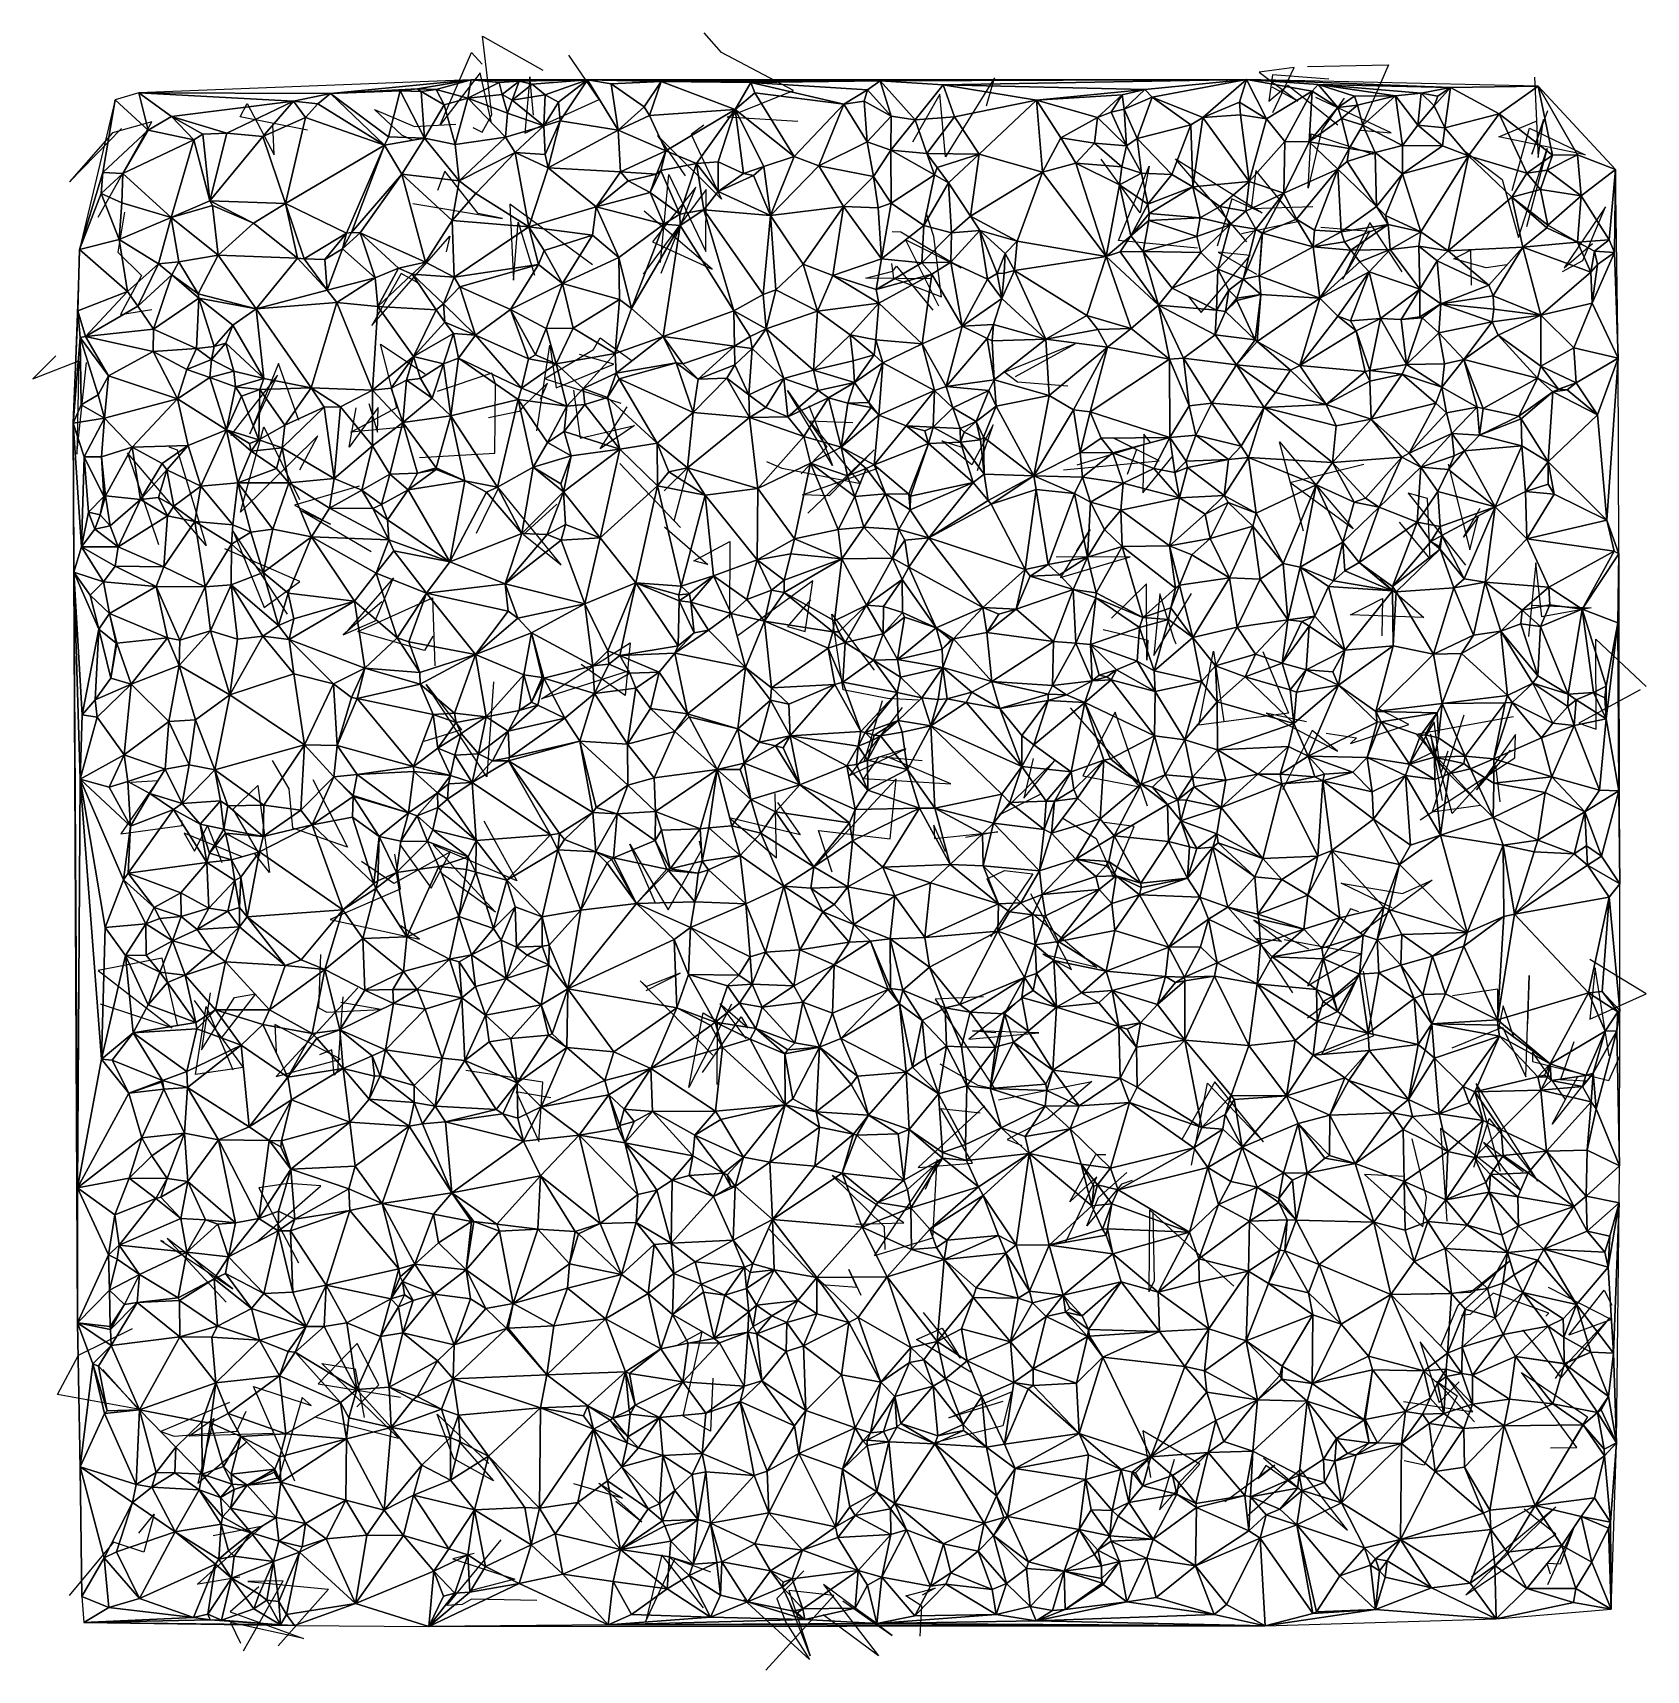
# Model space of a CAD drawing. Header units: metres. Extents: x -15.8 to 15.5, y -15.8 to 15.9.
import ezdxf

# ---------------------------------------------------------------- set-up
doc = ezdxf.new("R2010")
doc.units = ezdxf.units.M
doc.layers.add('CRACKS', color=1, linetype='Continuous')
doc.layers.add('STREET_MESH', color=7, linetype='Continuous')

msp = doc.modelspace()

# ---------------------------------------------------------------- linework, layer by layer
at = {"layer": 'CRACKS'}
for points in [[(-0.942, 14.181, 0.1), (-2.316, 14.264, 0.1), (-1.026, 14.78, 0.1), (-2.424, 15.516, 0.1), (-2.762, 15.898, 0.1)], [(-7.245, 14.064, 0.1), (-7.063, 13.968, 0.1), (-6.876, 14.307, 0.1), (-7.055, 15.832, 0.1), (-5.884, 15.171, 0.1)], [(-6.883, 14.151, 0.1), (-7.103, 15.123, 0.1), (-7.874, 14.111, 0.1), (-7.27, 15.513, 0.1), (-7.065, 15.29, 0.1)], [(-6.066, 14.301, 0.1), (-6.138, 15.045, 0.1), (-6.232, 13.949, 0.1), (-4.797, 14.602, 0.1), (-5.381, 15.462, 0.1)], [(8.937, 15.244, 0.1), (10.505, 15.274, 0.1), (9.958, 14.011, 0.1), (10.558, 13.956, 0.1), (9.097, 14.641, 0.1)], [(2.711, 14.484, 0.1), (2.868, 15.025, 0.1), (1.916, 13.49, 0.1), (1.808, 14.709, 0.1), (1.278, 13.778, 0.1)], [(8.265, 14.351, 0.1), (8.677, 15.225, 0.1), (8, 15.136, 0.1), (8.749, 14.57, 0.1), (8.252, 14.841, 0.1)], [(9.351, 14.997, 0.1), (8.258, 15.083, 0.1), (8.183, 14.571, 0.1), (8.554, 14.884, 0.1), (9.521, 14.111, 0.1)], [(13.337, 15.039, 0.1), (13.406, 13.478, 0.1), (13.512, 14.215, 0.1), (13.286, 13.544, 0.1), (13.593, 14.39, 0.1)], [(9.649, 14.627, 0.1), (9.21, 14.003, 0.1), (8.947, 12.887, 0.1), (9.009, 13.942, 0.1), (10.208, 13.547, 0.1)], [(-10.448, 14.012, 0.1), (-11.75, 14.269, 0.1), (-11.617, 14.528, 0.1), (-11.092, 13.532, 0.1), (-11.123, 14.118, 0.1)], [(-8.399, 13.81, 0.1), (-8.621, 13.911, 0.1), (-9.15, 14.408, 0.1), (-8.374, 14.081, 0.1), (-7.571, 14.126, 0.1)], [(-14.506, 12.323, 0.1), (-13.464, 14.173, 0.1), (-14.227, 13.956, 0.1), (-15.059, 13.008, 0.1), (-14.054, 14.045, 0.1)], [(-2.767, 14.11, 0.1), (-3.013, 13.924, 0.1), (-2.424, 12.675, 0.1), (-3.662, 13.905, 0.1), (-3.13, 13.123, 0.1)], [(12.9, 12.841, 0.1), (13.236, 14.049, 0.1), (14.32, 13.53, 0.1), (12.643, 13.883, 0.1), (13.368, 14.184, 0.1)], [(11.982, 13.601, 0.1), (12.712, 13.053, 0.1), (13.023, 11.927, 0.1), (13.579, 13.657, 0.1), (13.182, 12.137, 0.1)], [(6.801, 11.723, 0.1), (5.275, 11.869, 0.1), (5.865, 13.314, 0.1), (5.691, 12.41, 0.1), (4.933, 13.445, 0.1)], [(7.76, 11.844, 0.1), (6.376, 13.454, 0.1), (8.059, 12.405, 0.1), (7.472, 12.676, 0.1), (7.183, 11.762, 0.1)], [(-8.407, 12.586, 0.1), (-6.671, 12.296, 0.1), (-7.14, 12.396, 0.1), (-7.787, 13.218, 0.1), (-7.926, 12.843, 0.1)], [(-3.603, 11.443, 0.1), (-3.447, 13.153, 0.1), (-2.73, 11.659, 0.1), (-2.719, 12.859, 0.1), (-3.943, 11.22, 0.1)], [(7.657, 12.008, 0.1), (8.744, 12.242, 0.1), (7.936, 13.231, 0.1), (7.844, 12.491, 0.1), (9.041, 12.53, 0.1)], [(-3.595, 11.237, 0.1), (-2.921, 12.907, 0.1), (-3.758, 11.842, 0.1), (-2.604, 11.318, 0.1), (-3.922, 12.437, 0.1)], [(-13.998, 12.418, 0.1), (-14.124, 11.643, 0.1), (-13.668, 11.194, 0.1), (-14.072, 10.438, 0.1), (-13.463, 10.532, 0.1)], [(-4.921, 11.397, 0.1), (-6.529, 12.578, 0.1), (-6.458, 11.105, 0.1), (-6.367, 12.228, 0.1), (-6.048, 11.197, 0.1)], [(0.875, 11.424, 0.1), (0.909, 11.142, 0.1), (1.839, 10.782, 0.1), (1.693, 11.946, 0.1), (1.547, 12.41, 0.1)], [(13.88, 11.273, 0.1), (14.273, 11.486, 0.1), (14.71, 12.522, 0.1), (13.909, 11.338, 0.1), (14.461, 11.815, 0.1)], [(10.773, 11.264, 0.1), (10.141, 12.221, 0.1), (9.621, 11.123, 0.1), (10.141, 12.046, 0.1), (9.192, 12.121, 0.1)], [(-8.309, 11.05, 0.1), (-8.634, 11.233, 0.1), (-9.203, 10.221, 0.1), (-7.687, 11.954, 0.1), (-7.757, 11.649, 0.1)], [(0.882, 12.044, 0.1), (1.055, 12.039, 0.1), (2.223, 11.338, 0.1), (1.143, 11.886, 0.1), (1.781, 10.607, 0.1)], [(6.62, 10.791, 0.1), (6.872, 10.475, 0.1), (7.822, 11.58, 0.1), (7.206, 11.645, 0.1), (7.946, 11.215, 0.1)], [(12.798, 11.396, 0.1), (12.397, 11.341, 0.1), (11.77, 11.514, 0.1), (12.097, 11.683, 0.1), (12.11, 11.004, 0.1)], [(1.622, 11.126, 0.1), (0.376, 11.143, 0.1), (0.898, 11.277, 0.1), (0.966, 11.375, 0.1), (1.674, 10.519, 0.1)], [(-8.58, 8.254, 0.1), (-9.606, 8.155, 0.1), (-8.719, 8.636, 0.1), (-9.032, 9.864, 0.1), (-8.17, 9.288, 0.1)], [(-6.004, 8.184, 0.1), (-5.749, 9.841, 0.1), (-5.631, 9.017, 0.1), (-4.51, 9.476, 0.1), (-5.177, 9.661, 0.1)], [(-4.371, 8.712, 0.1), (-5.853, 9.19, 0.1), (-4.903, 9.757, 0.1), (-4.772, 9.982, 0.1), (-4.155, 9.535, 0.1)], [(3.275, 9.236, 0.1), (4.432, 9.869, 0.1), (3.069, 9.319, 0.1), (3.316, 9.131, 0.1), (4.287, 9.051, 0.1)], [(-15.327, 9.636, 0.1), (-15.773, 9.189, 0.1), (-14.881, 9.537, 0.1), (-14.918, 7.727, 0.1), (-14.73, 9.505, 0.1)], [(-10.616, 8.38, 0.1), (-11.01, 9.484, 0.1), (-11.565, 8.124, 0.1), (-11.029, 9.259, 0.1), (-11.94, 8.089, 0.1)], [(-8.277, 7.661, 0.1), (-6.816, 7.747, 0.1), (-6.802, 9.09, 0.1), (-6.878, 9.299, 0.1), (-7.936, 8.941, 0.1)], [(-5.932, 8.794, 0.1), (-5.795, 9.102, 0.1), (-6.268, 8.651, 0.1), (-6.345, 8.557, 0.1), (-6.939, 8.432, 0.1)], [(-5.29, 8.97, 0.1), (-5.161, 8.037, 0.1), (-4.107, 8.286, 0.1), (-4.776, 7.829, 0.1), (-4.249, 8.648, 0.1)], [(-0.728, 8.673, 0.1), (-0.269, 7.511, 0.1), (-1.147, 8.963, 0.1), (-0.383, 7.865, 0.1), (-0.878, 7.347, 0.1)], [(-9.261, 8.711, 0.1), (-9.094, 8.154, 0.1), (-9.078, 8.635, 0.1), (-9.64, 7.863, 0.1), (-9.505, 8.625, 0.1)], [(-10.595, 7.424, 0.1), (-10.248, 8.085, 0.1), (-11.747, 6.603, 0.1), (-11.295, 8.26, 0.1), (-10.605, 6.851, 0.1)], [(0.121, 8.336, 0.1), (-0.718, 8.368, 0.1), (0.27, 7.155, 0.1), (-1.249, 7.448, 0.1), (-1.542, 7.58, 0.1)], [(2.542, 7.41, 0.1), (2.84, 8.298, 0.1), (2.428, 7.522, 0.1), (1.846, 7.984, 0.1), (2.217, 7.869, 0.1)], [(4.205, 7.426, 0.1), (6.059, 7.598, 0.1), (5.183, 8.038, 0.1), (5.624, 7.817, 0.1), (5.437, 7.336, 0.1)], [(4.469, 7.524, 0.1), (5.893, 7.958, 0.1), (5.76, 8.118, 0.1), (5.743, 6.978, 0.1), (6.312, 7.68, 0.1)], [(8.858, 6.236, 0.1), (8.391, 7.968, 0.1), (9.822, 6.278, 0.1), (8.59, 7.178, 0.1), (10.026, 7.533, 0.1)], [(-13.137, 7.871, 0.1), (-12.974, 7.812, 0.1), (-12.409, 5.958, 0.1), (-13.94, 7.753, 0.1), (-13.335, 5.977, 0.1)], [(-0.752, 6.588, 0.1), (0.534, 7.813, 0.1), (-0.335, 6.918, 0.1), (-0.854, 6.939, 0.1), (0.625, 7.465, 0.1)], [(-3.221, 6.305, 0.1), (-4.395, 7.549, 0.1), (-3.343, 6.437, 0.1), (-3.066, 7.481, 0.1), (-3.537, 7.017, 0.1)], [(11.665, 7.534, 0.1), (12.083, 5.871, 0.1), (12.242, 6.515, 0.1), (11.961, 6.121, 0.1), (12.285, 6.683, 0.1)], [(-9.449, 7.11, 0.1), (-10.701, 6.737, 0.1), (-10.004, 6.369, 0.1), (-10.559, 6.632, 0.1), (-9.215, 5.844, 0.1)], [(-5.618, 6.76, 0.1), (-6.259, 6.169, 0.1), (-5.529, 5.584, 0.1), (-6.746, 7.073, 0.1), (-7.179, 6.192, 0.1)], [(10.713, 6.408, 0.1), (11.314, 5.694, 0.1), (11.26, 6.869, 0.1), (10.889, 6.971, 0.1), (12, 5.578, 0.1)], [(-10.838, 4.63, 0.1), (-11.888, 6.235, 0.1), (-11.29, 4.754, 0.1), (-10.597, 5.262, 0.1), (-12.052, 5.893, 0.1)], [(-3.526, 6.323, 0.1), (-2.687, 5.589, 0.1), (-2.959, 5.659, 0.1), (-2.259, 6.036, 0.1), (-2.27, 4.552, 0.1)], [(4.455, 5.851, 0.1), (4.722, 6.266, 0.1), (4.151, 5.336, 0.1), (5.496, 5.739, 0.1), (4.061, 5.733, 0.1)], [(13.275, 4.803, 0.1), (14.432, 4.747, 0.1), (13.479, 4.572, 0.1), (13.364, 5.62, 0.1), (13.222, 4.192, 0.1)], [(-9.008, 4.866, 0.1), (-9.758, 4.226, 0.1), (-9.139, 4.499, 0.1), (-8.783, 5.334, 0.1), (-9.661, 4.325, 0.1)], [(-0.695, 4.905, 0.1), (-1.146, 4.388, 0.1), (-0.8, 4.289, 0.1), (-0.656, 5.274, 0.1), (-2.099, 4.211, 0.1)], [(4.976, 4.327, 0.1), (5.843, 4.122, 0.1), (5.819, 3.737, 0.1), (5.815, 5.216, 0.1), (5.139, 4.551, 0.1)], [(10.343, 5.307, 0.1), (11.19, 4.564, 0.1), (9.767, 4.614, 0.1), (10.389, 4.931, 0.1), (10.376, 4.205, 0.1)], [(-8.016, 4.201, 0.1), (-8.182, 3.92, 0.1), (-9.471, 4.288, 0.1), (-8.025, 4.943, 0.1), (-7.977, 3.628, 0.1)], [(6.393, 4.043, 0.1), (6.344, 4.155, 0.1), (6.074, 5.018, 0.1), (5.954, 3.826, 0.1), (6.686, 5.027, 0.1)], [(1.396, 2.959, 0.1), (0.792, 2.994, 0.1), (-0.066, 3.159, 0.1), (-0.286, 4.627, 0.1), (0.537, 3.54, 0.1)], [(15.382, 3.16, 0.1), (14.192, 2.513, 0.1), (14.534, 2.395, 0.1), (14.522, 4.139, 0.1), (15.501, 3.222, 0.1)], [(-4.211, 3.526, 0.1), (-5.914, 2.986, 0.1), (-4.196, 4.073, 0.1), (-4.288, 3.048, 0.1), (-5.144, 3.654, 0.1)], [(8.069, 3.9, 0.1), (8.565, 2.707, 0.1), (6.829, 2.474, 0.1), (7.115, 3.907, 0.1), (7.314, 2.548, 0.1)], [(-6.842, 3.312, 0.1), (-6.971, 1.476, 0.1), (-8.147, 3.264, 0.1), (-7.462, 2.385, 0.1), (-8.19, 2.161, 0.1)], [(1.077, 2.82, 0.1), (0.06, 1.498, 0.1), (1.15, 2.015, 0.1), (0.342, 1.767, 0.1), (0.698, 2.953, 0.1)], [(5.833, 0.906, 0.1), (5.206, 2.73, 0.1), (4.583, 1.491, 0.1), (5.684, 1.282, 0.1), (4.339, 2.813, 0.1)], [(8.913, 2.541, 0.1), (8.136, 2.708, 0.1), (9.519, 1.97, 0.1), (9.027, 2.373, 0.1), (8.451, 1.224, 0.1)], [(9.3, 2.317, 0.1), (9.883, 2.231, 0.1), (9.77, 2.118, 0.1), (10.899, 2.489, 0.1), (10.324, 2.786, 0.1)], [(11.654, 1.969, 0.1), (11.521, 1.554, 0.1), (11.392, 2.541, 0.1), (10.92, 1.738, 0.1), (11.454, 1.995, 0.1)], [(11.966, 2.671, 0.1), (11.351, 0.794, 0.1), (12.288, 0.927, 0.1), (11.042, 2.303, 0.1), (12.928, 2.645, 0.1)], [(11.117, 0.64, 0.1), (12.956, 1.841, 0.1), (12.968, 2.295, 0.1), (12.209, 1.224, 0.1), (12.873, 1.988, 0.1)], [(12.667, 0.987, 0.1), (12.584, 1.693, 0.1), (11.741, 0.76, 0.1), (11.319, 2.302, 0.1), (11.548, 1.014, 0.1)], [(-10.342, 1.423, 0.1), (-9.675, 0.113, 0.1), (-10.729, 0.477, 0.1), (-10.802, 1.24, 0.1), (-11.127, 1.793, 0.1)], [(1.468, 1.784, 0.1), (0.625, 1.858, 0.1), (0.327, 1.441, 0.1), (2.019, 1.336, 0.1), (0.776, 1.869, 0.1)], [(3.617, 1.826, 0.1), (3.434, 1.06, 0.1), (4.031, 1.781, 0.1), (2.962, 0.739, 0.1), (3.785, 1.152, 0.1)], [(-13.865, 1.367, 0.1), (-13.35, 1.402, 0.1), (-14.066, 0.37, 0.1), (-12.876, 0.528, 0.1), (-12.886, 0.624, 0.1)], [(-11.366, -0.053, 0.1), (-11.887, 0.846, 0.1), (-11.409, 1.306, 0.1), (-11.183, -0.38, 0.1), (-11.467, -0.019, 0.1)], [(-0.281, -0.376, 0.1), (-0.54, 0.43, 0.1), (0.846, 0.271, 0.1), (0.962, 1.436, 0.1), (-0.646, -0.289, 0.1)], [(-1.335, 0.979, 0.1), (-0.897, 0.347, 0.1), (-2.266, 0.681, 0.1), (-1.355, -0.099, 0.1), (-1.381, 1.153, 0.1)], [(4.193, 0.672, 0.1), (4.841, 0.276, 0.1), (5.169, -0.463, 0.1), (5.577, 0.509, 0.1), (4.999, 0.589, 0.1)], [(-11.717, -0.075, 0.1), (-12.84, 0.381, 0.1), (-12.637, 0.035, 0.1), (-12.384, 0.523, 0.1), (-12.107, -0.185, 0.1)], [(-7.027, 0.618, 0.1), (-6.391, -0.543, 0.1), (-8.011, 0.154, 0.1), (-6.807, -1.153, 0.1), (-7.857, -0.393, 0.1)], [(1.92, 0.021, 0.1), (1.692, 0.538, 0.1), (1.707, 0.28, 0.1), (2.935, 0.409, 0.1), (2.309, 0.295, 0.1)], [(-8.657, 0.161, 0.1), (-8.05, -0.682, 0.1), (-7.675, 0.017, 0.1), (-8.773, -0.595, 0.1), (-9.402, -0.171, 0.1)], [(-3.702, -0.973, 0.1), (-4.199, 0.165, 0.1), (-3.46, -1.102, 0.1), (-2.814, 0.049, 0.1), (-2.849, 0.225, 0.1)], [(-8.759, -0.023, 0.1), (-8.651, -0.702, 0.1), (-10.011, -1.294, 0.1), (-8.277, -1.672, 0.1), (-8.64, -1.412, 0.1)], [(2.936, -0.965, 0.1), (2.726, -0.503, 0.1), (3.064, -0.343, 0.1), (3.61, -0.404, 0.1), (2.794, -1.628, 0.1)], [(10.577, -1.068, 0.1), (9.587, -0.589, 0.1), (10.774, -0.791, 0.1), (11.352, -0.527, 0.1), (9.961, -1.559, 0.1)], [(3.473, -1.066, 0.1), (4.855, -2.221, 0.1), (3.804, -1.963, 0.1), (4.358, -2.264, 0.1), (3.571, -0.794, 0.1)], [(9.933, -1.142, 0.1), (9.77, -1.085, 0.1), (8.934, -2.58, 0.1), (9.961, -1.956, 0.1), (8.483, -1.689, 0.1)], [(8.959, -1.865, 0.1), (7.893, -1.303, 0.1), (8.431, -1.72, 0.1), (7.954, -1.663, 0.1), (8.648, -2.716, 0.1)], [(-12.961, -3.361, 0.1), (-13.263, -2.045, 0.1), (-14.506, -2.278, 0.1), (-13.073, -3.391, 0.1), (-14.458, -2.933, 0.1)], [(-10.193, -1.972, 0.1), (-10.237, -3.003, 0.1), (-10.075, -3.089, 0.1), (-9.029, -3.037, 0.1), (-9.799, -2.904, 0.1)], [(14.783, -3.934, 0.1), (14.51, -2.229, 0.1), (14.407, -3.222, 0.1), (15.502, -2.733, 0.1), (14.405, -2.066, 0.1)], [(-3.884, -2.672, 0.1), (-3.226, -2.336, 0.1), (-3.88, -2.594, 0.1), (-3.999, -2.483, 0.1), (-2.593, -3.921, 0.1)], [(8.934, -3.201, 0.1), (9.874, -2.483, 0.1), (9.216, -3.91, 0.1), (10.217, -3.545, 0.1), (10.021, -2.294, 0.1)], [(11.737, -3.783, 0.1), (12.718, -3.377, 0.1), (13.167, -4.341, 0.1), (13.232, -2.375, 0.1), (13.199, -3.318, 0.1)], [(-12.335, -2.713, 0.1), (-12.502, -3.822, 0.1), (-11.863, -2.807, 0.1), (-11.456, -2.732, 0.1), (-12.125, -3.602, 0.1)], [(-9.472, -2.616, 0.1), (-11.053, -4.334, 0.1), (-9.808, -4, 0.1), (-11.082, -3.326, 0.1), (-11.057, -3.858, 0.1)], [(-9.763, -2.791, 0.1), (-9.866, -4.224, 0.1), (-9.934, -4.313, 0.1), (-9.979, -3.82, 0.1), (-10.216, -3.918, 0.1)], [(2.658, -2.793, 0.1), (1.72, -2.834, 0.1), (2.878, -4.58, 0.1), (2.549, -4.508, 0.1), (1.814, -4.094, 0.1)], [(3.427, -2.807, 0.1), (2.369, -3.614, 0.1), (3.727, -3.489, 0.1), (2.442, -3.449, 0.1), (2.894, -3.483, 0.1)], [(12.94, -3.593, 0.1), (12.725, -2.969, 0.1), (12.631, -3.441, 0.1), (12.623, -2.643, 0.1), (11.743, -2.774, 0.1)], [(-12.646, -2.865, 0.1), (-11.694, -4.159, 0.1), (-12.619, -4.299, 0.1), (-12.414, -2.981, 0.1), (-11.898, -4.204, 0.1)], [(-2.229, -2.931, 0.1), (-3.057, -4.55, 0.1), (-2.778, -3.102, 0.1), (-2.504, -3.265, 0.1), (-2.514, -4.494, 0.1)], [(-2.791, -4.258, 0.1), (-2.045, -3.177, 0.1), (-1.912, -3.401, 0.1), (-2.457, -2.928, 0.1), (-1.954, -3.598, 0.1)], [(14.097, -3.666, 0.1), (13.839, -4.396, 0.1), (14.338, -4.419, 0.1), (13.681, -5.263, 0.1), (14.185, -4.321, 0.1)], [(13.934, -4.783, 0.1), (13.295, -3.864, 0.1), (13.297, -4.046, 0.1), (14.778, -4.411, 0.1), (14.99, -3.939, 0.1)], [(-5.73, -4.748, 0.1), (-6.401, -4.635, 0.1), (-5.961, -5.596, 0.1), (-5.887, -4.445, 0.1), (-7.379, -4.219, 0.1)], [(2.946, -4.786, 0.1), (4.752, -4.432, 0.1), (3.91, -5.15, 0.1), (3.116, -5.557, 0.1), (3.399, -5.673, 0.1)], [(6.688, -6.056, 0.1), (6.999, -4.468, 0.1), (8.084, -5.605, 0.1), (7.138, -4.439, 0.1), (6.498, -5.557, 0.1)], [(12.162, -6.096, 0.1), (12.455, -5.151, 0.1), (13.402, -6.367, 0.1), (12.202, -4.474, 0.1), (12.671, -6.173, 0.1)], [(2.681, -4.903, 0.1), (1.391, -6.1, 0.1), (2.442, -6.017, 0.1), (1.826, -4.956, 0.1), (2.59, -5.043, 0.1)], [(13.114, -6.186, 0.1), (12.346, -5.615, 0.1), (13.072, -6.552, 0.1), (11.512, -5.344, 0.1), (11.634, -7.14, 0.1)], [(10.821, -6.273, 0.1), (10.042, -6.235, 0.1), (11.168, -7.252, 0.1), (11.242, -6.681, 0.1), (10.964, -5.544, 0.1)], [(1.749, -5.948, 0.1), (1.665, -7.47, 0.1), (0.544, -7.815, 0.1), (1.764, -5.983, 0.1), (1.526, -6.529, 0.1)], [(4.252, -7.54, 0.1), (4.853, -6.28, 0.1), (4.331, -6.766, 0.1), (4.835, -5.85, 0.1), (5.027, -5.845, 0.1)], [(0.182, -7.196, 0.1), (1.113, -7.175, 0.1), (-0.28, -6.253, 0.1), (0.729, -7.246, 0.1), (0.74, -7.691, 0.1)], [(5.54, -6.354, 0.1), (5.329, -6.425, 0.1), (4.659, -7.233, 0.1), (4.885, -6.679, 0.1), (5.431, -6.199, 0.1)], [(-11.438, -7.548, 0.1), (-10.188, -6.454, 0.1), (-10.824, -6.409, 0.1), (-11.391, -6.497, 0.1), (-10.625, -7.95, 0.1)], [(7.505, -8.402, 0.1), (5.872, -6.922, 0.1), (5.859, -8.512, 0.1), (5.968, -8.3, 0.1), (5.941, -6.968, 0.1)], [(-1.518, -7.279, 0.1), (-0.484, -8.369, 0.1), (0.201, -8.42, 0.1), (0.042, -8.076, 0.1), (0.279, -8.572, 0.1)], [(-13.225, -7.539, 0.1), (-13.289, -7.515, 0.1), (-11.898, -8.451, 0.1), (-13.169, -7.475, 0.1), (-12.027, -8.709, 0.1)], [(11.521, -9.558, 0.1), (11.855, -8.771, 0.1), (12.854, -7.917, 0.1), (12.096, -8.522, 0.1), (11.241, -8.565, 0.1)], [(13.556, -8.981, 0.1), (13.614, -8.923, 0.1), (12.533, -8.538, 0.1), (12.089, -8.95, 0.1), (11.919, -8.971, 0.1)], [(13.602, -8.417, 0.1), (14.827, -9.046, 0.1), (13.999, -9.353, 0.1), (14.688, -8.48, 0.1), (14.837, -8.768, 0.1)], [(2.413, -10.065, 0.1), (1.359, -9.435, 0.1), (1.855, -9.216, 0.1), (2.209, -9.796, 0.1), (1.49, -8.91, 0.1)], [(13.104, -9.246, 0.1), (13.85, -10.179, 0.1), (14.799, -9.014, 0.1), (13.834, -10.039, 0.1), (13.736, -10.191, 0.1)], [(-14.416, -10.016, 0.1), (-13.729, -10.788, 0.1), (-15.296, -10.499, 0.1), (-14.889, -9.739, 0.1), (-13.838, -9.222, 0.1)], [(-9.489, -10.742, 0.1), (-9.063, -10.314, 0.1), (-9.488, -9.511, 0.1), (-10.242, -10.295, 0.1), (-8.645, -10.552, 0.1)], [(-2.594, -10.182, 0.1), (-2.637, -11.213, 0.1), (-3.163, -10.919, 0.1), (-2.8, -9.286, 0.1), (-3.278, -9.547, 0.1)], [(10.799, -10.637, 0.1), (12.138, -10.836, 0.1), (11.117, -9.481, 0.1), (11.488, -10.657, 0.1), (11.873, -10.256, 0.1)], [(-10.285, -10.941, 0.1), (-8.686, -11.345, 0.1), (-10.173, -9.898, 0.1), (-9.522, -10.003, 0.1), (-9.348, -10.945, 0.1)], [(13.648, -11.537, 0.1), (14.154, -11.531, 0.1), (13.081, -10.072, 0.1), (14.363, -10.932, 0.1), (14.061, -11.441, 0.1)], [(-10.691, -12.182, 0.1), (-11.494, -10.345, 0.1), (-10.378, -10.711, 0.1), (-10.551, -10.558, 0.1), (-11.012, -12.142, 0.1)], [(3.027, -10.635, 0.1), (1.982, -10.956, 0.1), (3.199, -10.452, 0.1), (3.028, -11.109, 0.1), (1.703, -11.436, 0.1)], [(12.17, -11.031, 0.1), (11.434, -10.244, 0.1), (11.838, -10.524, 0.1), (11.2, -11.872, 0.1), (10.808, -11.79, 0.1)], [(-11.96, -10.659, 0.1), (-13.291, -11.215, 0.1), (-13.03, -11.307, 0.1), (-11.818, -11.214, 0.1), (-11.636, -10.827, 0.1)], [(-11.122, -11.258, 0.1), (-12.745, -11.311, 0.1), (-12.263, -10.967, 0.1), (-12.573, -12.218, 0.1), (-11.615, -11.411, 0.1)], [(-7.539, -11.378, 0.1), (-6.845, -12.172, 0.1), (-7.614, -11.751, 0.1), (-7.934, -10.885, 0.1), (-6.934, -11.836, 0.1)], [(6.353, -11.761, 0.1), (6.064, -12.738, 0.1), (6.848, -11.852, 0.1), (5.746, -11.207, 0.1), (5.895, -12.112, 0.1)], [(8.085, -11.727, 0.1), (9.713, -13.133, 0.1), (8.803, -11.953, 0.1), (7.761, -12.865, 0.1), (7.776, -13.017, 0.1)], [(8.736, -12.301, 0.1), (8.129, -11.876, 0.1), (7.972, -12.131, 0.1), (8.301, -11.872, 0.1), (7.335, -12.58, 0.1)], [(-4.474, -12.568, 0.1), (-3.968, -12.968, 0.1), (-4.8, -12.222, 0.1), (-4.342, -12.513, 0.1), (-5.283, -12.233, 0.1)], [(12.113, -14.036, 0.1), (13.749, -12.681, 0.1), (12.006, -14.385, 0.1), (13.751, -13.206, 0.1), (13.135, -12.721, 0.1)], [(-13.717, -13.188, 0.1), (-13.423, -12.821, 0.1), (-13.62, -13.557, 0.1), (-14.208, -13.363, 0.1), (-15.065, -14.4, 0.1)], [(-12.279, -13.237, 0.1), (-11.313, -13.045, 0.1), (-12.581, -14.178, 0.1), (-12.568, -14.169, 0.1), (-11.76, -14.037, 0.1)], [(-6, -14.492, 0.1), (-7.27, -14.469, 0.1), (-7.448, -14.574, 0.1), (-7.745, -14.59, 0.1), (-6.695, -13.317, 0.1)], [(13.592, -14.184, 0.1), (14.094, -13.099, 0.1), (13.835, -13.789, 0.1), (13.573, -13.774, 0.1), (13.641, -13.98, 0.1)], [(-7.217, -13.584, 0.1), (-7.632, -13.685, 0.1), (-6.43, -14.081, 0.1), (-7.251, -14.293, 0.1), (-7.536, -14.531, 0.1)], [(-2.775, -14.636, 0.1), (-3.578, -13.609, 0.1), (-3.893, -14.896, 0.1), (-3.325, -13.685, 0.1), (-2.639, -13.936, 0.1)], [(-0.826, -13.918, 0.1), (-1.349, -14.454, 0.1), (-1.184, -14.907, 0.1), (-0.717, -15.637, 0.1), (-1.991, -14.473, 0.1)], [(-11.392, -14.228, 0.1), (-11.947, -14.716, 0.1), (-10.528, -15.233, 0.1), (-11.939, -14.918, 0.1), (-11.749, -15.324, 0.1)], [(-11.688, -15.468, 0.1), (-10.917, -14.11, 0.1), (-11.602, -14.125, 0.1), (-10.043, -14.275, 0.1), (-11.014, -15.372, 0.1)], [(-0.07, -14.504, 0.1), (0.883, -15.17, 0.1), (-0.444, -14.186, 0.1), (0.617, -15.568, 0.1), (-0.451, -14.775, 0.1)], [(1.428, -15.189, 0.1), (1.463, -14.602, 0.1), (1.153, -14.404, 0.1), (1.716, -14.254, 0.1), (1.466, -14.389, 0.1)], [(-1.563, -15.847, 0.1), (-0.244, -14.397, 0.1), (-1.118, -14.302, 0.1), (-0.705, -15.564, 0.1), (-1.09, -14.565, 0.1)]]:
    msp.add_polyline3d(points, dxfattribs=at)
at = {"layer": 'STREET_MESH'}
for points in [[(-7.275, 14.988), (-13.716, 14.733), (-10.003, 14.719)], [(-8.313, 14.813), (-7.275, 14.988), (-10.003, 14.719)], [(-8.313, 14.813), (-7.952, 14.796), (-7.275, 14.988)], [(-7.952, 14.796), (-7.341, 14.628), (-7.275, 14.988)], [(-7.341, 14.628), (-6.733, 14.933), (-7.275, 14.988)], [(-7.341, 14.628), (-6.673, 14.699), (-6.733, 14.933)], [(7.755, 14.99), (-7.275, 14.988), (-5.023, 14.984)], [(-7.275, 14.988), (-6.347, 14.963), (-5.023, 14.984)], [(-6.733, 14.933), (-6.347, 14.963), (-7.275, 14.988)], [(-6.673, 14.699), (-6.347, 14.963), (-6.733, 14.933)], [(-6.347, 14.963), (-6.673, 14.699), (-6.483, 14.593)], [(-6.095, 14.899), (-6.347, 14.963), (-6.483, 14.593)], [(-6.347, 14.963), (-6.095, 14.899), (-5.023, 14.984)], [(-6.095, 14.899), (-5.838, 14.692), (-5.023, 14.984)], [(-5.838, 14.692), (-5.585, 14.554), (-5.023, 14.984)], [(-5.585, 14.554), (-5.551, 14.19), (-5.023, 14.984)], [(-5.551, 14.19), (-4.425, 14.012), (-5.023, 14.984)], [(0.655, 14.966), (7.755, 14.99), (-5.023, 14.984)], [(-3.591, 14.954), (0.655, 14.966), (-5.023, 14.984)], [(-4.56, 14.909), (-3.591, 14.954), (-5.023, 14.984)], [(-4.425, 14.012), (-4.56, 14.909), (-5.023, 14.984)], [(-4.56, 14.909), (-3.921, 14.459), (-3.591, 14.954)], [(-3.921, 14.459), (-3.817, 14.293), (-3.591, 14.954)], [(-3.817, 14.293), (-2.155, 14.411), (-3.591, 14.954)], [(-3.591, 14.954), (-1.853, 14.933), (0.655, 14.966)], [(-2.155, 14.411), (-1.853, 14.933), (-3.591, 14.954)], [(-2.155, 14.411), (-1.774, 14.736), (-1.853, 14.933)], [(-1.853, 14.933), (0.408, 14.793), (0.655, 14.966)], [(-1.774, 14.736), (-0.053, 14.516), (-1.853, 14.933)], [(-0.053, 14.516), (0.408, 14.793), (-1.853, 14.933)], [(0.408, 14.793), (0.865, 14.281), (0.655, 14.966)], [(1.876, 14.887), (7.755, 14.99), (0.655, 14.966)], [(1.331, 14.207), (1.876, 14.887), (0.655, 14.966)], [(0.865, 14.281), (1.331, 14.207), (0.655, 14.966)], [(1.876, 14.887), (5.782, 14.8), (7.755, 14.99)], [(5.782, 14.8), (5.925, 14.651), (7.755, 14.99)], [(5.925, 14.651), (6.905, 14.253), (7.755, 14.99)], [(6.905, 14.253), (7.619, 14.55), (7.755, 14.99)], [(7.619, 14.55), (8.141, 14.232), (7.755, 14.99)], [(9.023, 14.765), (9.141, 14.894), (7.755, 14.99)], [(7.755, 14.99), (11.707, 14.84), (13.407, 14.865)], [(9.141, 14.894), (11.707, 14.84), (7.755, 14.99)], [(8.141, 14.232), (9.023, 14.765), (7.755, 14.99)], [(-13.539, 14.007), (-13.716, 14.733), (-14.178, 14.6)], [(-13.539, 14.007), (-13.081, 14.273), (-13.716, 14.733)], [(-13.081, 14.273), (-10.721, 14.57), (-13.716, 14.733)], [(-13.716, 14.733), (-10.721, 14.57), (-10.003, 14.719)], [(-10.721, 14.57), (-10.246, 14.523), (-10.003, 14.719)], [(-10.246, 14.523), (-8.954, 13.716), (-10.003, 14.719)], [(-8.65, 14.772), (-8.313, 14.813), (-10.003, 14.719)], [(-8.881, 13.878), (-8.65, 14.772), (-10.003, 14.719)], [(-8.954, 13.716), (-8.881, 13.878), (-10.003, 14.719)], [(-8.65, 14.772), (-8.881, 13.878), (-8.181, 13.854)], [(-8.65, 14.772), (-8.245, 14.762), (-8.313, 14.813)], [(-8.245, 14.762), (-8.65, 14.772), (-8.181, 13.854)], [(-8.245, 14.762), (-7.952, 14.796), (-8.313, 14.813)], [(-8.245, 14.762), (-7.797, 14.502), (-7.952, 14.796)], [(-7.797, 14.502), (-8.245, 14.762), (-8.181, 13.854)], [(-7.797, 14.502), (-7.341, 14.628), (-7.952, 14.796)], [(-7.341, 14.628), (-7.797, 14.502), (-7.588, 13.732)], [(-6.61, 13.875), (-7.341, 14.628), (-7.588, 13.732)], [(-6.673, 14.699), (-7.341, 14.628), (-6.57, 14.342)], [(-6.57, 14.342), (-7.341, 14.628), (-6.61, 13.875)], [(-6.673, 14.699), (-6.57, 14.342), (-6.483, 14.593)], [(-5.838, 14.692), (-6.095, 14.899), (-6.483, 14.593)], [(-5.867, 14.092), (-5.838, 14.692), (-6.483, 14.593)], [(-5.838, 14.692), (-5.867, 14.092), (-5.585, 14.554)], [(-3.921, 14.459), (-4.56, 14.909), (-4.425, 14.012)], [(-1.774, 14.736), (-2.155, 14.411), (-1.015, 13.498)], [(-0.053, 14.516), (-1.774, 14.736), (-1.015, 13.498)], [(0.345, 14.572), (0.408, 14.793), (-0.053, 14.516)], [(0.865, 14.281), (0.408, 14.793), (0.345, 14.572)], [(1.876, 14.887), (1.331, 14.207), (2.096, 14.268)], [(3.685, 14.591), (1.876, 14.887), (2.096, 14.268)], [(3.685, 14.591), (5.782, 14.8), (1.876, 14.887)], [(5.782, 14.8), (3.685, 14.591), (5.341, 14.693)], [(3.685, 14.591), (4.867, 14.253), (5.341, 14.693)], [(4.867, 14.253), (5.127, 14.36), (5.341, 14.693)], [(5.341, 14.693), (5.127, 14.36), (5.38, 14.418)], [(5.782, 14.8), (5.341, 14.693), (5.38, 14.418)], [(5.925, 14.651), (5.782, 14.8), (5.38, 14.418)], [(5.631, 13.848), (5.925, 14.651), (5.38, 14.418)], [(5.631, 13.848), (6.677, 14.115), (5.925, 14.651)], [(6.677, 14.115), (6.905, 14.253), (5.925, 14.651)], [(9.023, 14.765), (8.141, 14.232), (8.493, 13.787)], [(8.965, 13.782), (9.023, 14.765), (8.493, 13.787)], [(9.023, 14.765), (8.965, 13.782), (9.525, 14.45)], [(9.141, 14.894), (9.023, 14.765), (9.525, 14.45)], [(9.845, 14.671), (9.141, 14.894), (9.525, 14.45)], [(9.141, 14.894), (9.845, 14.671), (10.64, 14.676)], [(11.136, 14.726), (9.141, 14.894), (10.64, 14.676)], [(11.136, 14.726), (11.707, 14.84), (9.141, 14.894)], [(9.907, 14.495), (9.845, 14.671), (9.525, 14.45)], [(9.845, 14.671), (9.907, 14.495), (10.64, 14.676)], [(9.907, 14.495), (10.009, 14.109), (10.64, 14.676)], [(10.009, 14.109), (10.775, 13.714), (10.64, 14.676)], [(11.074, 14.106), (11.136, 14.726), (10.64, 14.676)], [(10.775, 13.714), (11.074, 14.106), (10.64, 14.676)], [(11.392, 14.48), (11.136, 14.726), (11.074, 14.106)], [(11.136, 14.726), (11.464, 14.671), (11.707, 14.84)], [(11.392, 14.48), (11.464, 14.671), (11.136, 14.726)], [(11.392, 14.48), (11.595, 14.053), (11.707, 14.84)], [(11.464, 14.671), (11.392, 14.48), (11.707, 14.84)], [(11.595, 14.053), (12.652, 14.324), (11.707, 14.84)], [(11.707, 14.84), (12.652, 14.324), (13.407, 14.865)], [(12.652, 14.324), (13.687, 13.525), (13.407, 14.865)], [(13.407, 14.865), (14.168, 13.534), (14.904, 13.246)], [(13.687, 13.525), (14.168, 13.534), (13.407, 14.865)], [(-14.869, 11.698), (-14.413, 13.19), (-14.178, 14.6)], [(-14.413, 13.19), (-13.539, 14.007), (-14.178, 14.6)], [(-12.013, 13.949), (-10.721, 14.57), (-13.081, 14.273)], [(-10.721, 14.57), (-12.013, 13.949), (-11.316, 13.887)], [(-10.721, 14.57), (-11.316, 13.887), (-10.485, 14.256)], [(-10.246, 14.523), (-10.721, 14.57), (-10.485, 14.256)], [(-10.246, 14.523), (-10.485, 14.256), (-8.954, 13.716)], [(-7.588, 13.732), (-7.797, 14.502), (-8.181, 13.854)], [(-6.57, 14.342), (-6.61, 13.875), (-5.867, 14.092)], [(-6.57, 14.342), (-5.867, 14.092), (-6.483, 14.593)], [(-5.867, 14.092), (-5.551, 14.19), (-5.585, 14.554)], [(-3.817, 14.293), (-3.921, 14.459), (-4.425, 14.012)], [(-3.817, 14.293), (-4.425, 14.012), (-3.504, 13.61)], [(-2.155, 14.411), (-3.817, 14.293), (-3.504, 13.61)], [(-2.907, 13.361), (-2.155, 14.411), (-3.504, 13.61)], [(-2.155, 14.411), (-2.907, 13.361), (-2.49, 13.394)], [(-1.999, 13.168), (-2.155, 14.411), (-2.49, 13.394)], [(-2.155, 14.411), (-1.999, 13.168), (-1.605, 13.303)], [(-2.155, 14.411), (-1.605, 13.303), (-1.015, 13.498)], [(-0.537, 13.32), (-0.053, 14.516), (-1.015, 13.498)], [(-0.053, 14.516), (-0.537, 13.32), (0.401, 13.782)], [(0.345, 14.572), (-0.053, 14.516), (0.401, 13.782)], [(0.865, 14.281), (0.345, 14.572), (0.401, 13.782)], [(2.571, 13.543), (3.685, 14.591), (2.096, 14.268)], [(3.685, 14.591), (2.571, 13.543), (3.8, 13.195)], [(4.152, 13.86), (4.867, 14.253), (3.685, 14.591)], [(4.152, 13.86), (3.685, 14.591), (3.8, 13.195)], [(5.427, 13.707), (5.127, 14.36), (4.867, 14.253)], [(5.127, 14.36), (5.427, 13.707), (5.38, 14.418)], [(5.427, 13.707), (5.631, 13.848), (5.38, 14.418)], [(7.619, 14.55), (6.905, 14.253), (7.64, 14.304)], [(7.64, 14.304), (6.905, 14.253), (7.808, 13.015)], [(8.141, 14.232), (7.619, 14.55), (7.64, 14.304)], [(8.141, 14.232), (7.64, 14.304), (7.808, 13.015)], [(8.965, 13.782), (9.594, 14.237), (9.525, 14.45)], [(9.594, 14.237), (9.907, 14.495), (9.525, 14.45)], [(10.009, 14.109), (9.907, 14.495), (9.594, 14.237)], [(11.595, 14.053), (11.392, 14.48), (11.074, 14.106)], [(12.652, 14.324), (11.595, 14.053), (12.056, 13.515)], [(13.186, 13.174), (12.652, 14.324), (12.056, 13.515)], [(12.652, 14.324), (13.186, 13.174), (13.687, 13.525)], [(-13.539, 14.007), (-14.413, 13.19), (-14.027, 13.172)], [(-12.652, 13.824), (-13.539, 14.007), (-14.027, 13.172)], [(-13.539, 14.007), (-12.652, 13.824), (-13.081, 14.273)], [(-13.081, 14.273), (-12.652, 13.824), (-12.477, 13.93)], [(-12.013, 13.949), (-13.081, 14.273), (-12.477, 13.93)], [(-10.485, 14.256), (-11.316, 13.887), (-10.872, 12.588)], [(-8.954, 13.716), (-10.485, 14.256), (-10.872, 12.588)], [(-5.867, 14.092), (-6.61, 13.875), (-6.421, 13.579)], [(-5.842, 13.537), (-5.867, 14.092), (-6.421, 13.579)], [(-5.551, 14.19), (-5.867, 14.092), (-5.842, 13.537)], [(-5.782, 13.282), (-5.551, 14.19), (-5.842, 13.537)], [(-5.551, 14.19), (-5.782, 13.282), (-4.425, 14.012)], [(-4.425, 14.012), (-5.782, 13.282), (-4.383, 13.2)], [(-3.504, 13.61), (-4.425, 14.012), (-4.383, 13.2)], [(0.86, 13.621), (0.865, 14.281), (0.401, 13.782)], [(0.865, 14.281), (0.86, 13.621), (1.331, 14.207)], [(0.86, 13.621), (1.557, 13.558), (1.331, 14.207)], [(1.331, 14.207), (1.557, 13.558), (2.096, 14.268)], [(1.557, 13.558), (2.571, 13.543), (2.096, 14.268)], [(4.867, 14.253), (4.152, 13.86), (4.805, 13.757)], [(5.427, 13.707), (4.867, 14.253), (4.805, 13.757)], [(6.677, 14.115), (5.631, 13.848), (6.309, 13.152)], [(6.677, 14.115), (6.309, 13.152), (6.715, 12.912)], [(6.905, 14.253), (6.677, 14.115), (6.715, 12.912)], [(7.808, 13.015), (6.905, 14.253), (6.715, 12.912)], [(8.141, 14.232), (7.808, 13.015), (8.493, 13.787)], [(9.74, 13.653), (9.594, 14.237), (8.965, 13.782)], [(10.009, 14.109), (9.594, 14.237), (9.74, 13.653)], [(10.009, 14.109), (9.74, 13.653), (10.249, 13.579)], [(10.775, 13.714), (10.009, 14.109), (10.249, 13.579)], [(10.775, 13.714), (11.555, 13.707), (11.074, 14.106)], [(11.555, 13.707), (11.595, 14.053), (11.074, 14.106)], [(11.595, 14.053), (11.555, 13.707), (12.056, 13.515)], [(-13.093, 12.32), (-12.652, 13.824), (-14.027, 13.172)], [(-12.652, 13.824), (-13.093, 12.32), (-12.339, 12.639)], [(-12.477, 13.93), (-12.652, 13.824), (-12.339, 12.639)], [(-12.013, 13.949), (-12.477, 13.93), (-12.339, 12.639)], [(-11.316, 13.887), (-12.013, 13.949), (-12.339, 12.639)], [(-10.872, 12.588), (-11.316, 13.887), (-12.339, 12.639)], [(-9.691, 12.015), (-8.954, 13.716), (-10.872, 12.588)], [(-8.954, 13.716), (-9.691, 12.015), (-9.595, 12.027)], [(-8.619, 13.155), (-8.954, 13.716), (-9.595, 12.027)], [(-8.881, 13.878), (-8.954, 13.716), (-8.181, 13.854)], [(-8.954, 13.716), (-8.619, 13.155), (-8.181, 13.854)], [(-8.619, 13.155), (-7.51, 13.029), (-8.181, 13.854)], [(-7.51, 13.029), (-7.588, 13.732), (-8.181, 13.854)], [(-7.51, 13.029), (-6.61, 13.875), (-7.588, 13.732)], [(-6.61, 13.875), (-7.51, 13.029), (-6.421, 13.579)], [(-0.537, 13.32), (0.52, 13.113), (0.401, 13.782)], [(0.52, 13.113), (0.86, 13.621), (0.401, 13.782)], [(4.444, 13.368), (4.152, 13.86), (3.8, 13.195)], [(4.152, 13.86), (4.444, 13.368), (4.805, 13.757)], [(4.805, 13.757), (4.444, 13.368), (5.338, 13.3)], [(5.427, 13.707), (4.805, 13.757), (5.338, 13.3)], [(5.719, 13.174), (5.427, 13.707), (5.338, 13.3)], [(5.631, 13.848), (5.427, 13.707), (5.719, 13.174)], [(6.309, 13.152), (5.631, 13.848), (5.719, 13.174)], [(8.493, 13.787), (7.808, 13.015), (8.478, 12.79)], [(8.965, 13.782), (8.493, 13.787), (8.478, 12.79)], [(9.522, 13.256), (8.965, 13.782), (8.478, 12.79)], [(9.74, 13.653), (8.965, 13.782), (9.522, 13.256)], [(9.704, 13.401), (9.74, 13.653), (9.522, 13.256)], [(9.74, 13.653), (9.704, 13.401), (10.249, 13.579)], [(10.775, 13.166), (10.775, 13.714), (10.249, 13.579)], [(10.775, 13.714), (10.775, 13.166), (11.555, 13.707)], [(11.555, 13.707), (10.775, 13.166), (12.056, 13.515)], [(-7.51, 13.029), (-7.186, 12.781), (-6.421, 13.579)], [(-6.421, 13.579), (-7.186, 12.781), (-6.157, 12.136)], [(-5.782, 13.282), (-6.421, 13.579), (-6.157, 12.136)], [(-5.782, 13.282), (-5.842, 13.537), (-6.421, 13.579)], [(-3.686, 13.155), (-3.504, 13.61), (-4.383, 13.2)], [(-3.686, 13.155), (-3.596, 13.229), (-3.504, 13.61)], [(-3.596, 13.229), (-2.907, 13.361), (-3.504, 13.61)], [(-2.907, 13.361), (-3.596, 13.229), (-3.233, 12.384)], [(-2.907, 13.361), (-3.233, 12.384), (-2.763, 12.467)], [(-2.907, 13.361), (-2.488, 12.82), (-2.49, 13.394)], [(-2.488, 12.82), (-2.907, 13.361), (-2.763, 12.467)], [(-2.488, 12.82), (-1.999, 13.168), (-2.49, 13.394)], [(-1.605, 13.303), (-1.476, 12.355), (-1.015, 13.498)], [(-1.476, 12.355), (-0.537, 13.32), (-1.015, 13.498)], [(0.863, 12.592), (0.86, 13.621), (0.52, 13.113)], [(0.86, 13.621), (0.863, 12.592), (1.705, 13.146)], [(1.557, 13.558), (0.86, 13.621), (1.705, 13.146)], [(1.759, 13.288), (1.557, 13.558), (1.705, 13.146)], [(1.557, 13.558), (1.759, 13.288), (2.571, 13.543)], [(1.759, 13.288), (1.976, 12.986), (2.571, 13.543)], [(1.976, 12.986), (2.404, 12.345), (2.571, 13.543)], [(2.571, 13.543), (2.404, 12.345), (3.8, 13.195)], [(4.444, 13.368), (3.8, 13.195), (5.033, 11.558)], [(4.444, 13.368), (5.293, 12.95), (5.338, 13.3)], [(5.293, 12.95), (4.444, 13.368), (5.033, 11.558)], [(10.271, 12.531), (9.704, 13.401), (9.522, 13.256)], [(9.704, 13.401), (10.271, 12.531), (10.249, 13.579)], [(10.271, 12.531), (10.775, 13.166), (10.249, 13.579)], [(12.056, 13.515), (10.775, 13.166), (11.132, 12.039)], [(11.66, 11.67), (12.056, 13.515), (11.132, 12.039)], [(11.66, 11.67), (12.894, 12.708), (12.056, 13.515)], [(12.894, 12.708), (13.186, 13.174), (12.056, 13.515)], [(13.186, 13.174), (13.578, 13.235), (13.687, 13.525)], [(13.578, 13.235), (14.168, 13.534), (13.687, 13.525)], [(13.578, 13.235), (14.237, 12.737), (14.168, 13.534)], [(14.168, 13.534), (14.237, 12.737), (14.904, 13.246)], [(-14.449, 12.784), (-14.413, 13.19), (-14.869, 11.698)], [(-14.413, 13.19), (-14.449, 12.784), (-14.027, 13.172)], [(-14.449, 12.784), (-14.047, 12.598), (-14.027, 13.172)], [(-14.047, 12.598), (-13.093, 12.32), (-14.027, 13.172)], [(-9.427, 12.017), (-8.619, 13.155), (-9.595, 12.027)], [(-8.619, 13.155), (-9.427, 12.017), (-8.159, 11.45)], [(-7.642, 12.257), (-8.619, 13.155), (-8.159, 11.45)], [(-7.642, 12.257), (-7.51, 13.029), (-8.619, 13.155)], [(-7.51, 13.029), (-7.642, 12.257), (-7.186, 12.781)], [(-4.852, 12.522), (-5.782, 13.282), (-6.157, 12.136)], [(-5.782, 13.282), (-4.852, 12.522), (-4.383, 13.2)], [(-4.852, 12.522), (-4.234, 13.026), (-4.383, 13.2)], [(-3.807, 12.799), (-4.234, 13.026), (-4.852, 12.522)], [(-4.234, 13.026), (-3.686, 13.155), (-4.383, 13.2)], [(-4.234, 13.026), (-3.807, 12.799), (-3.686, 13.155)], [(-3.596, 13.229), (-3.807, 12.799), (-3.233, 12.384)], [(-3.807, 12.799), (-3.596, 13.229), (-3.686, 13.155)], [(-1.804, 13.134), (-1.999, 13.168), (-2.488, 12.82)], [(-1.804, 13.134), (-2.488, 12.82), (-1.476, 12.355)], [(-1.605, 13.303), (-1.999, 13.168), (-1.804, 13.134)], [(-1.605, 13.303), (-1.804, 13.134), (-1.476, 12.355)], [(-0.537, 13.32), (-1.476, 12.355), (-0.06, 12.533)], [(0.52, 13.113), (-0.537, 13.32), (-0.06, 12.533)], [(0.52, 13.113), (-0.06, 12.533), (0.612, 12.507)], [(0.863, 12.592), (0.52, 13.113), (0.612, 12.507)], [(0.863, 12.592), (1.501, 12.163), (1.705, 13.146)], [(1.501, 12.163), (1.976, 12.986), (1.705, 13.146)], [(1.976, 12.986), (1.759, 13.288), (1.705, 13.146)], [(2.404, 12.345), (3.306, 11.861), (3.8, 13.195)], [(3.8, 13.195), (3.306, 11.861), (5.033, 11.558)], [(5.293, 12.95), (5.719, 13.174), (5.338, 13.3)], [(5.293, 12.95), (5.84, 12.578), (5.719, 13.174)], [(5.84, 12.578), (6.309, 13.152), (5.719, 13.174)], [(6.309, 13.152), (5.84, 12.578), (6.715, 12.912)], [(8.723, 12.283), (9.522, 13.256), (8.478, 12.79)], [(8.723, 12.283), (9.072, 12.074), (9.522, 13.256)], [(9.072, 12.074), (9.591, 12.037), (9.522, 13.256)], [(9.591, 12.037), (10.271, 12.531), (9.522, 13.256)], [(10.449, 12.356), (10.775, 13.166), (10.271, 12.531)], [(10.775, 13.166), (10.449, 12.356), (11.132, 12.039)], [(12.894, 12.708), (13.454, 12.861), (13.186, 13.174)], [(13.454, 12.861), (13.578, 13.235), (13.186, 13.174)], [(13.454, 12.861), (14.237, 12.737), (13.578, 13.235)], [(14.237, 12.737), (14.785, 11.883), (14.904, 13.246)], [(14.785, 11.883), (14.884, 11.639), (14.904, 13.246)], [(14.884, 11.639), (14.957, 9.593), (14.904, 13.246)], [(-14.1, 11.889), (-14.449, 12.784), (-14.869, 11.698)], [(-14.449, 12.784), (-14.1, 11.889), (-14.047, 12.598)], [(-7.186, 12.781), (-7.642, 12.257), (-6.157, 12.136)], [(-3.807, 12.799), (-4.852, 12.522), (-3.539, 12.188)], [(-3.233, 12.384), (-3.807, 12.799), (-3.539, 12.188)], [(-1.476, 12.355), (-2.488, 12.82), (-2.763, 12.467)], [(2.033, 12.021), (1.976, 12.986), (1.501, 12.163)], [(2.404, 12.345), (1.976, 12.986), (2.033, 12.021)], [(5.512, 11.96), (5.293, 12.95), (5.033, 11.558)], [(5.84, 12.578), (5.293, 12.95), (5.512, 11.96)], [(5.84, 12.578), (5.865, 12.393), (6.715, 12.912)], [(5.865, 12.393), (6.856, 12.31), (6.715, 12.912)], [(7.234, 12.532), (7.808, 13.015), (6.715, 12.912)], [(6.856, 12.31), (7.234, 12.532), (6.715, 12.912)], [(7.234, 12.532), (7.742, 12.442), (7.808, 13.015)], [(7.808, 13.015), (7.742, 12.442), (8.478, 12.79)], [(7.742, 12.442), (7.935, 12.092), (8.478, 12.79)], [(7.935, 12.092), (8.061, 12.011), (8.478, 12.79)], [(8.061, 12.011), (8.723, 12.283), (8.478, 12.79)], [(13.111, 11.74), (12.894, 12.708), (11.66, 11.67)], [(13.595, 12.169), (13.454, 12.861), (12.894, 12.708)], [(13.111, 11.74), (13.575, 12.116), (12.894, 12.708)], [(13.575, 12.116), (13.595, 12.169), (12.894, 12.708)], [(13.454, 12.861), (13.595, 12.169), (14.237, 12.737)], [(13.595, 12.169), (14.167, 11.837), (14.237, 12.737)], [(14.167, 11.837), (14.785, 11.883), (14.237, 12.737)], [(-14.1, 11.889), (-13.093, 12.32), (-14.047, 12.598)], [(-13.093, 12.32), (-12.288, 12.547), (-12.339, 12.639)], [(-13.093, 12.32), (-12.179, 11.589), (-12.288, 12.547)], [(-11.495, 12.209), (-10.872, 12.588), (-12.339, 12.639)], [(-12.288, 12.547), (-11.495, 12.209), (-12.339, 12.639)], [(-12.288, 12.547), (-12.179, 11.589), (-11.495, 12.209)], [(-11.495, 12.209), (-10.643, 11.529), (-10.872, 12.588)], [(-10.511, 11.513), (-9.691, 12.015), (-10.872, 12.588)], [(-10.643, 11.529), (-10.511, 11.513), (-10.872, 12.588)], [(-4.921, 11.977), (-4.852, 12.522), (-6.157, 12.136)], [(-4.852, 12.522), (-4.921, 11.977), (-4.411, 11.541)], [(-3.539, 12.188), (-4.852, 12.522), (-4.411, 11.541)], [(-3.226, 12.16), (-3.233, 12.384), (-3.539, 12.188)], [(-3.233, 12.384), (-3.226, 12.16), (-2.763, 12.467)], [(-3.226, 12.16), (-2.185, 10.507), (-2.763, 12.467)], [(-2.185, 10.507), (-1.616, 10.821), (-2.763, 12.467)], [(-1.616, 10.821), (-1.476, 12.355), (-2.763, 12.467)], [(-0.06, 12.533), (-1.476, 12.355), (-0.843, 11.41)], [(-0.262, 11.19), (-0.06, 12.533), (-0.843, 11.41)], [(-0.262, 11.19), (0.681, 11.515), (-0.06, 12.533)], [(-0.06, 12.533), (0.681, 11.515), (0.612, 12.507)], [(0.681, 11.515), (0.863, 12.592), (0.612, 12.507)], [(0.863, 12.592), (0.681, 11.515), (1.501, 12.163)], [(5.865, 12.393), (5.84, 12.578), (5.512, 11.96)], [(5.865, 12.393), (5.512, 11.96), (5.857, 12.261)], [(6.856, 12.31), (5.865, 12.393), (5.857, 12.261)], [(7.431, 12.175), (7.234, 12.532), (6.856, 12.31)], [(7.742, 12.442), (7.234, 12.532), (7.431, 12.175)], [(7.742, 12.442), (7.431, 12.175), (7.935, 12.092)], [(10.271, 12.531), (9.591, 12.037), (10.496, 12.179)], [(10.449, 12.356), (10.271, 12.531), (10.496, 12.179)], [(-14.1, 11.889), (-13.334, 11.421), (-13.093, 12.32)], [(-13.093, 12.32), (-13.334, 11.421), (-12.942, 11.456)], [(-12.179, 11.589), (-13.093, 12.32), (-12.942, 11.456)], [(-12.179, 11.589), (-10.643, 11.529), (-11.495, 12.209)], [(-7.605, 11.158), (-7.642, 12.257), (-8.159, 11.45)], [(-7.642, 12.257), (-7.605, 11.158), (-6.157, 12.136)], [(-7.605, 11.158), (-5.969, 11.405), (-6.157, 12.136)], [(-5.969, 11.405), (-5.861, 11.677), (-6.157, 12.136)], [(-5.861, 11.677), (-4.921, 11.977), (-6.157, 12.136)], [(-4.168, 10.553), (-3.539, 12.188), (-4.411, 11.541)], [(-4.168, 10.553), (-3.226, 12.16), (-3.539, 12.188)], [(-4.168, 10.553), (-3.553, 10.01), (-3.226, 12.16)], [(-3.226, 12.16), (-3.553, 10.01), (-2.185, 10.507)], [(-1.616, 10.821), (-1.372, 10.913), (-1.476, 12.355)], [(-1.476, 12.355), (-1.372, 10.913), (-0.843, 11.41)], [(0.681, 11.515), (1.457, 11.436), (1.501, 12.163)], [(1.457, 11.436), (2.033, 12.021), (1.501, 12.163)], [(2.404, 12.345), (2.033, 12.021), (2.582, 12.063)], [(3.306, 11.861), (2.404, 12.345), (2.582, 12.063)], [(5.512, 11.96), (5.752, 11.66), (5.857, 12.261)], [(5.752, 11.66), (6.789, 11.946), (5.857, 12.261)], [(6.789, 11.946), (6.856, 12.31), (5.857, 12.261)], [(6.789, 11.946), (7.431, 12.175), (6.856, 12.31)], [(7.431, 12.175), (6.789, 11.946), (6.868, 11.637)], [(7.195, 11.318), (7.431, 12.175), (6.868, 11.637)], [(7.431, 12.175), (7.195, 11.318), (7.935, 12.092)], [(7.195, 11.318), (7.686, 11.119), (7.935, 12.092)], [(7.686, 11.119), (8.058, 12.008), (7.935, 12.092)], [(8.058, 12.008), (8.061, 12.011), (7.935, 12.092)], [(8.061, 12.011), (9.043, 11.751), (8.723, 12.283)], [(9.043, 11.751), (9.072, 12.074), (8.723, 12.283)], [(9.591, 12.037), (9.072, 12.074), (9.043, 11.751)], [(10.496, 12.179), (9.591, 12.037), (9.65, 11.846)], [(9.778, 11.681), (10.496, 12.179), (9.65, 11.846)], [(9.778, 11.681), (10.539, 11.695), (10.496, 12.179)], [(10.449, 12.356), (10.496, 12.179), (11.132, 12.039)], [(10.496, 12.179), (10.539, 11.695), (11.132, 12.039)], [(14.167, 11.837), (13.575, 12.116), (13.111, 11.74)], [(13.595, 12.169), (13.575, 12.116), (14.167, 11.837)], [(-13.938, 10.885), (-14.1, 11.889), (-14.869, 11.698)], [(-13.334, 11.421), (-14.1, 11.889), (-13.938, 10.885)], [(-9.691, 12.015), (-10.511, 11.513), (-10.112, 11.504)], [(-9.769, 11.71), (-9.691, 12.015), (-10.112, 11.504)], [(-9.691, 12.015), (-9.769, 11.71), (-9.595, 12.027)], [(-9.769, 11.71), (-9.427, 12.017), (-9.595, 12.027)], [(-9.427, 12.017), (-9.769, 11.71), (-9.137, 11.145)], [(-9.427, 12.017), (-8.684, 11.332), (-8.159, 11.45)], [(-8.684, 11.332), (-9.427, 12.017), (-9.137, 11.145)], [(-4.921, 11.977), (-5.861, 11.677), (-5.505, 11.036)], [(-4.921, 11.977), (-5.505, 11.036), (-4.411, 11.541)], [(1.457, 11.436), (2.022, 11.448), (2.033, 12.021)], [(2.022, 11.448), (2.733, 11.121), (2.582, 12.063)], [(2.033, 12.021), (2.022, 11.448), (2.582, 12.063)], [(3.078, 11.622), (3.306, 11.861), (2.582, 12.063)], [(2.733, 11.121), (2.918, 11.231), (2.582, 12.063)], [(2.918, 11.231), (3.078, 11.622), (2.582, 12.063)], [(3.078, 11.622), (3.254, 11.292), (3.306, 11.861)], [(3.306, 11.861), (3.254, 11.292), (5.033, 11.558)], [(5.303, 11.653), (5.512, 11.96), (5.033, 11.558)], [(5.512, 11.96), (5.303, 11.653), (5.752, 11.66)], [(6.789, 11.946), (5.752, 11.66), (6.868, 11.637)], [(8.058, 12.008), (7.686, 11.119), (8, 11.189)], [(9.043, 11.751), (8.061, 12.011), (8, 11.189)], [(8.061, 12.011), (8.058, 12.008), (8, 11.189)], [(9.173, 10.753), (9.043, 11.751), (8, 11.189)], [(9.591, 12.037), (9.043, 11.751), (9.65, 11.846)], [(9.043, 11.751), (9.778, 11.681), (9.65, 11.846)], [(9.778, 11.681), (9.043, 11.751), (9.173, 10.753)], [(10.539, 11.695), (11.094, 11.763), (11.132, 12.039)], [(11.094, 11.763), (10.539, 11.695), (11.114, 10.93)], [(11.094, 11.763), (11.66, 11.67), (11.132, 12.039)], [(11.451, 11.476), (11.094, 11.763), (11.114, 10.93)], [(11.094, 11.763), (11.451, 11.476), (11.66, 11.67)], [(14.167, 11.837), (13.111, 11.74), (14.43, 11.258)], [(14.167, 11.837), (14.497, 11.666), (14.785, 11.883)], [(14.497, 11.666), (14.167, 11.837), (14.43, 11.258)], [(14.785, 11.883), (14.497, 11.666), (14.884, 11.639)], [(-14.899, 10.51), (-14.869, 11.698), (-14.993, 8.327)], [(-14.899, 10.51), (-13.938, 10.885), (-14.869, 11.698)], [(-13.334, 11.421), (-13.075, 11.206), (-12.942, 11.456)], [(-13.075, 11.206), (-12.57, 10.836), (-12.942, 11.456)], [(-12.57, 10.836), (-12.179, 11.589), (-12.942, 11.456)], [(-12.179, 11.589), (-12.57, 10.836), (-11.441, 10.544)], [(-10.643, 11.529), (-12.179, 11.589), (-11.441, 10.544)], [(-10.064, 10.91), (-10.643, 11.529), (-11.441, 10.544)], [(-10.064, 10.91), (-10.511, 11.513), (-10.643, 11.529)], [(-10.511, 11.513), (-10.064, 10.91), (-10.112, 11.504)], [(-10.064, 10.91), (-9.769, 11.71), (-10.112, 11.504)], [(-9.769, 11.71), (-10.064, 10.91), (-9.137, 11.145)], [(-8.684, 11.332), (-8.419, 11.218), (-8.159, 11.45)], [(-8.419, 11.218), (-7.605, 11.158), (-8.159, 11.45)], [(-5.861, 11.677), (-5.969, 11.405), (-5.505, 11.036)], [(-5.505, 11.036), (-4.399, 10.73), (-4.411, 11.541)], [(-4.399, 10.73), (-4.168, 10.553), (-4.411, 11.541)], [(0.578, 10.921), (0.681, 11.515), (-0.262, 11.19)], [(1.457, 11.436), (0.681, 11.515), (0.578, 10.921)], [(1.656, 11.218), (1.457, 11.436), (0.578, 10.921)], [(2.022, 11.448), (1.457, 11.436), (1.656, 11.218)], [(2.022, 11.448), (1.656, 11.218), (2.245, 10.211)], [(2.022, 11.448), (2.245, 10.211), (2.733, 11.121)], [(2.918, 11.231), (3.054, 11.239), (3.078, 11.622)], [(3.054, 11.239), (3.254, 11.292), (3.078, 11.622)], [(3.254, 11.292), (4.656, 10.42), (5.033, 11.558)], [(4.656, 10.42), (5.517, 10.162), (5.033, 11.558)], [(6.045, 10.617), (5.303, 11.653), (5.033, 11.558)], [(5.517, 10.162), (6.045, 10.617), (5.033, 11.558)], [(5.752, 11.66), (5.303, 11.653), (6.045, 10.617)], [(5.752, 11.66), (6.045, 10.617), (6.31, 10.95)], [(5.752, 11.66), (6.31, 10.95), (6.868, 11.637)], [(6.31, 10.95), (7.195, 11.318), (6.868, 11.637)], [(9.949, 11.455), (9.778, 11.681), (9.173, 10.753)], [(10.131, 11.265), (9.949, 11.455), (9.173, 10.753)], [(9.949, 11.455), (10.539, 11.695), (9.778, 11.681)], [(10.539, 11.695), (9.949, 11.455), (10.131, 11.265)], [(10.539, 11.695), (10.131, 11.265), (11.114, 10.93)], [(11.521, 10.642), (11.451, 11.476), (11.114, 10.93)], [(11.451, 11.476), (12.453, 11.006), (11.66, 11.67)], [(12.453, 11.006), (11.451, 11.476), (11.521, 10.642)], [(12.453, 11.006), (13.111, 11.74), (11.66, 11.67)], [(12.532, 10.798), (13.111, 11.74), (12.453, 11.006)], [(13.111, 11.74), (12.532, 10.798), (13.46, 10.422)], [(13.111, 11.74), (13.46, 10.422), (14.43, 11.258)], [(14.557, 11.405), (14.497, 11.666), (14.43, 11.258)], [(14.451, 10.656), (14.957, 9.593), (14.884, 11.639)], [(14.557, 11.405), (14.451, 10.656), (14.884, 11.639)], [(14.497, 11.666), (14.557, 11.405), (14.884, 11.639)], [(-13.736, 10.601), (-13.334, 11.421), (-13.938, 10.885)], [(-13.334, 11.421), (-13.736, 10.601), (-13.075, 11.206)], [(-13.075, 11.206), (-13.736, 10.601), (-13.436, 10.151)], [(-12.554, 10.753), (-13.075, 11.206), (-13.436, 10.151)], [(-12.554, 10.753), (-12.57, 10.836), (-13.075, 11.206)], [(-10.064, 10.91), (-9.878, 10.668), (-9.137, 11.145)], [(-9.878, 10.668), (-9.086, 10.59), (-9.137, 11.145)], [(-9.086, 10.59), (-8.684, 11.332), (-9.137, 11.145)], [(-9.086, 10.59), (-8.419, 11.218), (-8.684, 11.332)], [(-9.086, 10.59), (-7.954, 10.527), (-8.419, 11.218)], [(-8.419, 11.218), (-7.811, 10.642), (-7.605, 11.158)], [(-7.954, 10.527), (-7.811, 10.642), (-8.419, 11.218)], [(-7.811, 10.642), (-7.498, 10.975), (-7.605, 11.158)], [(-7.498, 10.975), (-5.969, 11.405), (-7.605, 11.158)], [(-7.498, 10.975), (-6.514, 10.531), (-5.969, 11.405)], [(-5.969, 11.405), (-6.514, 10.531), (-5.505, 11.036)], [(-1.372, 10.913), (-0.564, 10.501), (-0.843, 11.41)], [(-0.564, 10.501), (-0.262, 11.19), (-0.843, 11.41)], [(0.624, 10.656), (-0.262, 11.19), (-0.564, 10.501)], [(0.624, 10.656), (0.578, 10.921), (-0.262, 11.19)], [(0.624, 10.656), (1.656, 11.218), (0.578, 10.921)], [(1.656, 11.218), (0.624, 10.656), (1.467, 9.865)], [(1.656, 11.218), (1.467, 9.865), (2.245, 10.211)], [(2.245, 10.211), (3.012, 10.749), (2.733, 11.121)], [(3.012, 10.749), (2.918, 11.231), (2.733, 11.121)], [(3.054, 11.239), (2.918, 11.231), (3.012, 10.749)], [(3.254, 11.292), (3.012, 10.749), (3.861, 9.958)], [(3.254, 11.292), (3.054, 11.239), (3.012, 10.749)], [(4.656, 10.42), (3.254, 11.292), (3.861, 9.958)], [(7.195, 11.318), (6.31, 10.95), (7.171, 10.522)], [(7.413, 10.908), (7.195, 11.318), (7.171, 10.522)], [(7.413, 10.908), (7.686, 11.119), (7.195, 11.318)], [(7.413, 10.908), (7.564, 10.753), (7.686, 11.119)], [(7.686, 11.119), (7.564, 10.753), (8.031, 10.824)], [(7.686, 11.119), (8.031, 10.824), (8, 11.189)], [(8.031, 10.824), (9.173, 10.753), (8, 11.189)], [(10.131, 11.265), (9.173, 10.753), (9.521, 10.404)], [(9.77, 10.315), (10.131, 11.265), (9.521, 10.404)], [(10.131, 11.265), (9.77, 10.315), (10.35, 10.357)], [(10.131, 11.265), (10.35, 10.357), (11.114, 10.93)], [(13.46, 10.422), (14.451, 10.656), (14.43, 11.258)], [(14.451, 10.656), (14.557, 11.405), (14.43, 11.258)], [(-14.752, 10.008), (-13.938, 10.885), (-14.899, 10.51)], [(-14.752, 10.008), (-13.736, 10.601), (-13.938, 10.885)], [(-12.57, 10.836), (-12.554, 10.753), (-11.441, 10.544)], [(-9.878, 10.668), (-10.064, 10.91), (-11.441, 10.544)], [(-7.498, 10.975), (-7.811, 10.642), (-7.189, 10.035)], [(-6.514, 10.531), (-7.498, 10.975), (-7.189, 10.035)], [(-5.505, 11.036), (-6.514, 10.531), (-5.821, 10.167)], [(-5.297, 10.169), (-5.505, 11.036), (-5.821, 10.167)], [(-5.505, 11.036), (-5.297, 10.169), (-4.399, 10.73)], [(-1.556, 10.161), (-1.616, 10.821), (-2.185, 10.507)], [(-1.556, 10.161), (-1.372, 10.913), (-1.616, 10.821)], [(-1.372, 10.913), (-1.556, 10.161), (-0.564, 10.501)], [(6.31, 10.95), (6.045, 10.617), (7.171, 10.522)], [(7.349, 10.495), (7.413, 10.908), (7.171, 10.522)], [(7.564, 10.753), (7.413, 10.908), (7.349, 10.495)], [(8.031, 10.824), (7.564, 10.753), (7.569, 10.708)], [(8.031, 10.824), (7.569, 10.708), (7.919, 9.947)], [(7.962, 9.916), (8.031, 10.824), (7.919, 9.947)], [(8.031, 10.824), (7.962, 9.916), (9.173, 10.753)], [(10.35, 10.357), (10.753, 10.341), (11.114, 10.93)], [(10.753, 10.341), (11.114, 10.392), (11.114, 10.93)], [(11.114, 10.392), (11.521, 10.642), (11.114, 10.93)], [(12.532, 10.798), (12.453, 11.006), (11.521, 10.642)], [(12.532, 10.798), (11.521, 10.642), (12.545, 10.54)], [(13.46, 10.422), (12.532, 10.798), (12.545, 10.54)], [(-14.852, 9.99), (-14.899, 10.51), (-14.993, 8.327)], [(-14.752, 10.008), (-14.899, 10.51), (-14.852, 9.99)], [(-13.736, 10.601), (-14.752, 10.008), (-13.436, 10.151)], [(-12.598, 9.778), (-12.554, 10.753), (-13.436, 10.151)], [(-12.598, 9.778), (-12.256, 9.818), (-12.554, 10.753)], [(-12.554, 10.753), (-11.895, 10.229), (-11.441, 10.544)], [(-12.554, 10.753), (-12.256, 9.818), (-11.895, 10.229)], [(-11.895, 10.229), (-11.296, 9.197), (-11.441, 10.544)], [(-10.379, 9.017), (-9.878, 10.668), (-11.441, 10.544)], [(-11.296, 9.197), (-10.379, 9.017), (-11.441, 10.544)], [(-9.878, 10.668), (-10.379, 9.017), (-9.186, 8.972)], [(-9.086, 10.59), (-9.878, 10.668), (-9.186, 8.972)], [(-9.086, 10.59), (-9.186, 8.972), (-8.391, 9.623)], [(-7.954, 10.527), (-9.086, 10.59), (-8.391, 9.623)], [(-7.783, 10.29), (-7.954, 10.527), (-8.391, 9.623)], [(-7.783, 10.29), (-7.811, 10.642), (-7.954, 10.527)], [(-7.811, 10.642), (-7.783, 10.29), (-7.189, 10.035)], [(-6.163, 9.577), (-6.514, 10.531), (-7.189, 10.035)], [(-6.514, 10.531), (-6.026, 9.655), (-5.821, 10.167)], [(-6.163, 9.577), (-6.026, 9.655), (-6.514, 10.531)], [(-4.399, 10.73), (-5.297, 10.169), (-4.485, 9.678)], [(-4.168, 10.553), (-4.399, 10.73), (-4.485, 9.678)], [(-3.553, 10.01), (-4.168, 10.553), (-4.485, 9.678)], [(-3.553, 10.01), (-2.168, 9.825), (-2.185, 10.507)], [(-1.868, 10.007), (-1.556, 10.161), (-2.185, 10.507)], [(-2.168, 9.825), (-1.868, 10.007), (-2.185, 10.507)], [(-1.556, 10.161), (-0.643, 9.359), (-0.564, 10.501)], [(-0.643, 9.359), (0.072, 10.041), (-0.564, 10.501)], [(0.072, 10.041), (0.624, 10.656), (-0.564, 10.501)], [(0.568, 9.948), (0.624, 10.656), (0.072, 10.041)], [(0.624, 10.656), (0.568, 9.948), (1.467, 9.865)], [(2.849, 10.245), (3.012, 10.749), (2.245, 10.211)], [(3.012, 10.749), (2.849, 10.245), (3.861, 9.958)], [(6.045, 10.617), (5.517, 10.162), (6.262, 9.573)], [(6.045, 10.617), (7.146, 10.042), (7.171, 10.522)], [(6.535, 9.59), (6.045, 10.617), (6.262, 9.573)], [(6.045, 10.617), (6.535, 9.59), (7.146, 10.042)], [(7.146, 10.042), (7.349, 10.495), (7.171, 10.522)], [(7.349, 10.495), (7.146, 10.042), (7.919, 9.947)], [(7.564, 10.753), (7.349, 10.495), (7.569, 10.708)], [(7.569, 10.708), (7.349, 10.495), (7.919, 9.947)], [(7.962, 9.916), (8.787, 9.449), (9.173, 10.753)], [(9.173, 10.753), (8.787, 9.449), (9.521, 10.404)], [(11.114, 10.392), (11.161, 10.372), (11.521, 10.642)], [(11.521, 10.642), (11.161, 10.372), (11.484, 10.084)], [(12.513, 10.295), (11.521, 10.642), (11.484, 10.084)], [(11.521, 10.642), (12.513, 10.295), (12.545, 10.54)], [(12.513, 10.295), (13.46, 10.422), (12.545, 10.54)], [(14.101, 9.793), (14.451, 10.656), (13.46, 10.422)], [(14.451, 10.656), (14.101, 9.793), (14.957, 9.593)], [(-12.256, 9.818), (-12.033, 9.88), (-11.895, 10.229)], [(-11.895, 10.229), (-12.033, 9.88), (-11.296, 9.197)], [(-7.62, 10.071), (-7.783, 10.29), (-8.391, 9.623)], [(-7.783, 10.29), (-7.62, 10.071), (-7.189, 10.035)], [(-6.026, 9.655), (-5.628, 9.477), (-5.821, 10.167)], [(-5.628, 9.477), (-5.297, 10.169), (-5.821, 10.167)], [(-5.297, 10.169), (-5.628, 9.477), (-4.485, 9.678)], [(-1.868, 10.007), (-1.826, 9.78), (-1.556, 10.161)], [(-1.556, 10.161), (-1.826, 9.78), (-1.217, 9.198)], [(-0.643, 9.359), (-1.556, 10.161), (-1.217, 9.198)], [(1.467, 9.865), (1.93, 9.04), (2.245, 10.211)], [(1.93, 9.04), (2.725, 9.971), (2.245, 10.211)], [(2.725, 9.971), (2.849, 10.245), (2.245, 10.211)], [(2.849, 10.245), (2.725, 9.971), (2.823, 9.926)], [(3.861, 9.958), (2.849, 10.245), (2.823, 9.926)], [(4.656, 10.42), (3.861, 9.958), (4.871, 10.146)], [(5.517, 10.162), (4.656, 10.42), (4.871, 10.146)], [(5.057, 9.806), (5.517, 10.162), (4.871, 10.146)], [(5.517, 10.162), (5.057, 9.806), (6.262, 9.573)], [(8.787, 9.449), (9.882, 10.119), (9.521, 10.404)], [(9.882, 10.119), (9.77, 10.315), (9.521, 10.404)], [(10.35, 10.357), (9.77, 10.315), (9.882, 10.119)], [(10.142, 9.352), (10.35, 10.357), (9.882, 10.119)], [(10.35, 10.357), (10.142, 9.352), (10.853, 9.467)], [(10.753, 10.341), (10.35, 10.357), (10.853, 9.467)], [(11.161, 10.372), (11.114, 10.392), (10.753, 10.341)], [(11.161, 10.372), (10.753, 10.341), (10.853, 9.467)], [(11.484, 10.084), (11.161, 10.372), (10.853, 9.467)], [(12.513, 10.295), (11.484, 10.084), (11.968, 9.561)], [(12.633, 10.033), (12.513, 10.295), (11.968, 9.561)], [(13.46, 10.422), (12.513, 10.295), (12.633, 10.033)], [(13.457, 9.435), (13.46, 10.422), (12.633, 10.033)], [(14.101, 9.793), (13.46, 10.422), (13.457, 9.435)], [(-14.835, 8.684), (-14.852, 9.99), (-14.993, 8.327)], [(-14.308, 9.245), (-14.752, 10.008), (-14.852, 9.99)], [(-14.507, 8.877), (-14.308, 9.245), (-14.852, 9.99)], [(-14.835, 8.684), (-14.507, 8.877), (-14.852, 9.99)], [(-13.436, 10.151), (-14.752, 10.008), (-13.442, 9.718)], [(-14.752, 10.008), (-14.308, 9.245), (-13.442, 9.718)], [(-12.598, 9.778), (-13.436, 10.151), (-13.442, 9.718)], [(-12.033, 9.88), (-12.311, 9.565), (-11.877, 9.335)], [(-12.256, 9.818), (-12.311, 9.565), (-12.033, 9.88)], [(-12.033, 9.88), (-11.877, 9.335), (-11.296, 9.197)], [(-7.812, 9.481), (-7.62, 10.071), (-8.391, 9.623)], [(-7.62, 10.071), (-7.812, 9.481), (-7.518, 9.587)], [(-7.62, 10.071), (-7.518, 9.587), (-7.189, 10.035)], [(-7.518, 9.587), (-6.297, 9.008), (-7.189, 10.035)], [(-6.297, 9.008), (-6.163, 9.577), (-7.189, 10.035)], [(-4.462, 9.301), (-3.553, 10.01), (-4.485, 9.678)], [(-3.304, 9.498), (-3.553, 10.01), (-4.462, 9.301)], [(-3.553, 10.01), (-3.304, 9.498), (-3.172, 9.478)], [(-2.168, 9.825), (-3.553, 10.01), (-3.172, 9.478)], [(-1.826, 9.78), (-1.868, 10.007), (-2.168, 9.825)], [(0.129, 9.535), (0.072, 10.041), (-0.643, 9.359)], [(0.129, 9.535), (0.533, 9.655), (0.072, 10.041)], [(0.533, 9.655), (0.568, 9.948), (0.072, 10.041)], [(0.568, 9.948), (0.533, 9.655), (0.705, 9.498)], [(1.467, 9.865), (0.568, 9.948), (0.705, 9.498)], [(1.706, 8.962), (1.467, 9.865), (0.705, 9.498)], [(1.93, 9.04), (1.467, 9.865), (1.706, 8.962)], [(2.725, 9.971), (1.93, 9.04), (2.862, 9.172)], [(2.725, 9.971), (2.862, 9.172), (2.823, 9.926)], [(2.862, 9.172), (3.861, 9.958), (2.823, 9.926)], [(3.861, 9.958), (2.862, 9.172), (3.927, 8.869)], [(3.861, 9.958), (5.057, 9.806), (4.871, 10.146)], [(5.057, 9.806), (3.861, 9.958), (3.927, 8.869)], [(6.535, 9.59), (7.562, 9.458), (7.146, 10.042)], [(7.146, 10.042), (7.562, 9.458), (7.919, 9.947)], [(7.562, 9.458), (7.962, 9.916), (7.919, 9.947)], [(7.962, 9.916), (7.562, 9.458), (8.608, 9.357)], [(8.787, 9.449), (7.962, 9.916), (8.608, 9.357)], [(8.787, 9.449), (10.051, 9.333), (9.882, 10.119)], [(10.051, 9.333), (10.142, 9.352), (9.882, 10.119)], [(11.593, 9.479), (11.484, 10.084), (10.853, 9.467)], [(11.484, 10.084), (11.593, 9.479), (11.968, 9.561)], [(13.393, 9.199), (12.633, 10.033), (11.968, 9.561)], [(13.393, 9.199), (13.457, 9.435), (12.633, 10.033)], [(-14.308, 9.245), (-12.966, 8.804), (-13.442, 9.718)], [(-12.786, 9.37), (-12.598, 9.778), (-13.442, 9.718)], [(-12.966, 8.804), (-12.786, 9.37), (-13.442, 9.718)], [(-12.311, 9.565), (-12.598, 9.778), (-12.786, 9.37)], [(-12.311, 9.565), (-12.786, 9.37), (-12.344, 9.217)], [(-12.311, 9.565), (-12.256, 9.818), (-12.598, 9.778)], [(-11.877, 9.335), (-12.311, 9.565), (-12.344, 9.217)], [(-9.186, 8.972), (-8.829, 9.008), (-8.391, 9.623)], [(-8.829, 9.008), (-8.526, 9.163), (-8.391, 9.623)], [(-8.526, 9.163), (-8.257, 9.196), (-8.391, 9.623)], [(-8.257, 9.196), (-7.812, 9.481), (-8.391, 9.623)], [(-7.518, 9.587), (-7.812, 9.481), (-7.672, 8.47)], [(-6.363, 8.789), (-7.518, 9.587), (-7.672, 8.47)], [(-6.363, 8.789), (-6.297, 9.008), (-7.518, 9.587)], [(-6.297, 9.008), (-5.628, 9.477), (-6.163, 9.577)], [(-5.628, 9.477), (-6.026, 9.655), (-6.163, 9.577)], [(-5.628, 9.477), (-5.104, 9.003), (-4.485, 9.678)], [(-5.104, 9.003), (-4.462, 9.301), (-4.485, 9.678)], [(-2.878, 9.183), (-2.168, 9.825), (-3.172, 9.478)], [(-2.166, 9.462), (-2.168, 9.825), (-2.878, 9.183)], [(-2.166, 9.462), (-1.826, 9.78), (-2.168, 9.825)], [(-1.826, 9.78), (-2.166, 9.462), (-1.896, 8.876)], [(-1.826, 9.78), (-1.896, 8.876), (-1.217, 9.198)], [(0.155, 9.117), (0.129, 9.535), (-0.643, 9.359)], [(0.155, 9.117), (0.533, 9.655), (0.129, 9.535)], [(0.533, 9.655), (0.155, 9.117), (0.705, 9.498)], [(4.399, 8.587), (5.057, 9.806), (3.927, 8.869)], [(5.057, 9.806), (4.399, 8.587), (4.723, 8.55)], [(5.057, 9.806), (4.723, 8.55), (6.262, 9.573)], [(4.723, 8.55), (6.266, 8.055), (6.262, 9.573)], [(6.642, 8.667), (6.535, 9.59), (6.262, 9.573)], [(6.266, 8.055), (6.642, 8.667), (6.262, 9.573)], [(7.562, 9.458), (6.535, 9.59), (7.081, 8.716)], [(6.535, 9.59), (6.642, 8.667), (7.081, 8.716)], [(11.54, 9.029), (12.226, 8.643), (11.968, 9.561)], [(11.593, 9.479), (11.54, 9.029), (11.968, 9.561)], [(12.226, 8.643), (12.339, 8.611), (11.968, 9.561)], [(12.339, 8.611), (13.393, 9.199), (11.968, 9.561)], [(14.144, 9.114), (14.101, 9.793), (13.457, 9.435)], [(14.101, 9.793), (14.144, 9.114), (14.957, 9.593)], [(14.957, 9.593), (14.144, 9.114), (14.555, 8.494)], [(14.957, 9.593), (14.555, 8.494), (14.735, 6.447)], [(14.972, 5.796), (14.957, 9.593), (14.735, 6.447)], [(-14.384, 8.426), (-14.308, 9.245), (-14.507, 8.877)], [(-14.384, 8.426), (-12.966, 8.804), (-14.308, 9.245)], [(-12.344, 9.217), (-12.786, 9.37), (-12.966, 8.804)], [(-12.344, 9.217), (-12.966, 8.804), (-12.015, 8.198)], [(-11.846, 9.035), (-11.877, 9.335), (-12.344, 9.217)], [(-11.846, 9.035), (-12.344, 9.217), (-12.015, 8.198)], [(-11.877, 9.335), (-11.846, 9.035), (-11.296, 9.197)], [(-8.034, 8.813), (-7.812, 9.481), (-8.257, 9.196)], [(-7.812, 9.481), (-8.034, 8.813), (-7.672, 8.47)], [(-6.297, 9.008), (-5.424, 8.66), (-5.628, 9.477)], [(-5.424, 8.66), (-5.104, 9.003), (-5.628, 9.477)], [(-5.104, 9.003), (-4.633, 8.828), (-4.462, 9.301)], [(-4.462, 9.301), (-4.633, 8.828), (-4.409, 9.189)], [(-3.304, 9.498), (-4.462, 9.301), (-4.409, 9.189)], [(-3.304, 9.498), (-4.409, 9.189), (-2.975, 8.535)], [(-2.878, 9.183), (-3.304, 9.498), (-2.975, 8.535)], [(-3.304, 9.498), (-2.878, 9.183), (-3.172, 9.478)], [(-2.166, 9.462), (-2.878, 9.183), (-2.318, 9.2)], [(-1.896, 8.876), (-2.166, 9.462), (-2.318, 9.2)], [(-0.552, 8.962), (-0.643, 9.359), (-1.217, 9.198)], [(-0.552, 8.962), (0.155, 9.117), (-0.643, 9.359)], [(0.155, 9.117), (0.433, 8.731), (0.705, 9.498)], [(0.433, 8.731), (0.629, 8.484), (0.705, 9.498)], [(0.629, 8.484), (1.706, 8.962), (0.705, 9.498)], [(8.096, 8.636), (7.562, 9.458), (7.081, 8.716)], [(7.562, 9.458), (8.314, 8.925), (8.608, 9.357)], [(8.096, 8.636), (8.314, 8.925), (7.562, 9.458)], [(8.314, 8.925), (9.295, 8.69), (8.608, 9.357)], [(9.295, 8.69), (8.787, 9.449), (8.608, 9.357)], [(10.051, 9.333), (8.787, 9.449), (9.295, 8.69)], [(10.142, 9.145), (10.051, 9.333), (9.295, 8.69)], [(10.142, 9.145), (10.142, 9.352), (10.051, 9.333)], [(10.142, 9.352), (10.772, 9.277), (10.853, 9.467)], [(10.142, 9.352), (10.142, 9.145), (10.772, 9.277)], [(10.772, 9.277), (10.142, 9.145), (10.167, 8.41)], [(11.425, 8.718), (10.772, 9.277), (10.167, 8.41)], [(10.772, 9.277), (11.54, 9.029), (10.853, 9.467)], [(11.425, 8.718), (11.54, 9.029), (10.772, 9.277)], [(11.54, 9.029), (11.593, 9.479), (10.853, 9.467)], [(13.393, 9.199), (13.798, 8.99), (13.457, 9.435)], [(13.798, 8.99), (14.144, 9.114), (13.457, 9.435)], [(-11.728, 8.856), (-11.846, 9.035), (-12.015, 8.198)], [(-11.846, 9.035), (-11.371, 8.985), (-11.296, 9.197)], [(-11.371, 8.985), (-11.846, 9.035), (-11.728, 8.856)], [(-11.392, 8.006), (-11.371, 8.985), (-11.728, 8.856)], [(-11.371, 8.985), (-11.392, 8.006), (-10.884, 8.293)], [(-11.371, 8.985), (-10.379, 9.017), (-11.296, 9.197)], [(-10.379, 9.017), (-11.371, 8.985), (-10.884, 8.293)], [(-10.126, 8.639), (-10.379, 9.017), (-10.884, 8.293)], [(-10.379, 9.017), (-10.126, 8.639), (-9.809, 8.645)], [(-9.186, 8.972), (-10.379, 9.017), (-9.809, 8.645)], [(-9.186, 8.972), (-9.809, 8.645), (-9.19, 7.89)], [(-8.601, 8.342), (-9.186, 8.972), (-9.19, 7.89)], [(-9.186, 8.972), (-8.601, 8.342), (-8.829, 9.008)], [(-8.601, 8.342), (-8.526, 9.163), (-8.829, 9.008)], [(-8.034, 8.813), (-8.526, 9.163), (-8.601, 8.342)], [(-8.526, 9.163), (-8.034, 8.813), (-8.257, 9.196)], [(-5.424, 8.66), (-6.297, 9.008), (-6.363, 8.789)], [(-5.104, 9.003), (-5.424, 8.66), (-5.074, 8.692)], [(-4.633, 8.828), (-5.104, 9.003), (-5.074, 8.692)], [(-4.633, 8.828), (-3.669, 7.939), (-4.409, 9.189)], [(-4.409, 9.189), (-3.669, 7.939), (-2.975, 8.535)], [(-1.882, 8.44), (-2.318, 9.2), (-2.975, 8.535)], [(-2.318, 9.2), (-2.878, 9.183), (-2.975, 8.535)], [(-1.882, 8.44), (-1.896, 8.876), (-2.318, 9.2)], [(-1.896, 8.876), (-1.562, 8.632), (-1.217, 9.198)], [(-1.562, 8.632), (-1.137, 8.453), (-1.217, 9.198)], [(-1.137, 8.453), (-0.552, 8.962), (-1.217, 9.198)], [(-0.35, 8.818), (-0.552, 8.962), (-1.137, 8.453)], [(-0.35, 8.818), (0.155, 9.117), (-0.552, 8.962)], [(0.155, 9.117), (-0.35, 8.818), (0.026, 8.719)], [(0.433, 8.731), (0.155, 9.117), (0.026, 8.719)], [(0.629, 8.484), (1.157, 8.276), (1.706, 8.962)], [(1.157, 8.276), (1.681, 8.251), (1.706, 8.962)], [(1.681, 8.251), (2.062, 8.63), (1.706, 8.962)], [(2.062, 8.63), (1.93, 9.04), (1.706, 8.962)], [(1.93, 9.04), (2.759, 8.966), (2.862, 9.172)], [(2.062, 8.63), (2.759, 8.966), (1.93, 9.04)], [(2.062, 8.63), (2.512, 8.362), (2.759, 8.966)], [(2.759, 8.966), (2.512, 8.362), (2.898, 8.657)], [(2.862, 9.172), (2.759, 8.966), (2.898, 8.657)], [(2.862, 9.172), (2.898, 8.657), (3.927, 8.869)], [(8.314, 8.925), (8.096, 8.636), (9.295, 8.69)], [(10.142, 9.145), (9.295, 8.69), (10.167, 8.41)], [(11.425, 8.718), (11.631, 8.531), (11.54, 9.029)], [(11.54, 9.029), (11.631, 8.531), (12.226, 8.643)], [(13.393, 9.199), (12.339, 8.611), (13.032, 8.468)], [(13.692, 8.938), (13.393, 9.199), (13.032, 8.468)], [(13.078, 8.415), (13.692, 8.938), (13.032, 8.468)], [(13.692, 8.938), (13.078, 8.415), (13.599, 7.581)], [(13.798, 8.99), (13.393, 9.199), (13.692, 8.938)], [(13.692, 8.938), (13.599, 7.581), (14.555, 8.494)], [(13.968, 8.977), (13.798, 8.99), (13.692, 8.938)], [(13.968, 8.977), (13.692, 8.938), (14.555, 8.494)], [(13.798, 8.99), (13.968, 8.977), (14.144, 9.114)], [(14.144, 9.114), (13.968, 8.977), (14.555, 8.494)], [(-14.384, 8.426), (-14.835, 8.684), (-14.993, 8.327)], [(-14.835, 8.684), (-14.384, 8.426), (-14.507, 8.877)], [(-12.966, 8.804), (-14.384, 8.426), (-13.848, 7.862)], [(-12.759, 7.897), (-12.966, 8.804), (-13.848, 7.862)], [(-12.966, 8.804), (-12.759, 7.897), (-12.015, 8.198)], [(-11.392, 8.006), (-11.728, 8.856), (-12.015, 8.198)], [(-10.942, 7.854), (-10.126, 8.639), (-10.884, 8.293)], [(-10.942, 7.854), (-9.928, 7.254), (-10.126, 8.639)], [(-10.126, 8.639), (-9.928, 7.254), (-9.809, 8.645)], [(-9.809, 8.645), (-9.928, 7.254), (-9.19, 7.89)], [(-8.034, 8.813), (-8.601, 8.342), (-7.672, 8.47)], [(-6.762, 7.087), (-6.363, 8.789), (-7.672, 8.47)], [(-6.762, 7.087), (-6.074, 7.476), (-6.363, 8.789)], [(-6.074, 7.476), (-5.797, 7.954), (-6.363, 8.789)], [(-5.797, 7.954), (-5.424, 8.66), (-6.363, 8.789)], [(-5.797, 7.954), (-5.47, 8.169), (-5.424, 8.66)], [(-5.424, 8.66), (-5.47, 8.169), (-5.074, 8.692)], [(-5.074, 8.692), (-5.47, 8.169), (-4.391, 7.827)], [(-4.633, 8.828), (-5.074, 8.692), (-4.391, 7.827)], [(-3.669, 7.939), (-4.633, 8.828), (-4.391, 7.827)], [(-1.562, 8.632), (-1.896, 8.876), (-1.882, 8.44)], [(-1.137, 8.453), (-1.562, 8.632), (-1.882, 8.44)], [(-0.829, 8.069), (-0.35, 8.818), (-1.137, 8.453)], [(-0.105, 7.863), (-0.35, 8.818), (-0.829, 8.069)], [(-0.35, 8.818), (-0.105, 7.863), (0.026, 8.719)], [(-0.105, 7.863), (0.477, 8.636), (0.026, 8.719)], [(0.629, 8.484), (0.477, 8.636), (-0.105, 7.863)], [(0.477, 8.636), (0.433, 8.731), (0.026, 8.719)], [(0.433, 8.731), (0.477, 8.636), (0.629, 8.484)], [(1.681, 8.251), (2.205, 8.229), (2.062, 8.63)], [(2.205, 8.229), (2.512, 8.362), (2.062, 8.63)], [(2.512, 8.362), (2.657, 8.061), (2.898, 8.657)], [(2.898, 8.657), (2.657, 8.061), (3.63, 7.308)], [(2.898, 8.657), (3.63, 7.308), (3.927, 8.869)], [(3.63, 7.308), (4.399, 8.587), (3.927, 8.869)], [(4.532, 7.759), (4.399, 8.587), (3.63, 7.308)], [(4.399, 8.587), (4.532, 7.759), (4.723, 8.55)], [(6.642, 8.667), (6.266, 8.055), (6.773, 8.099)], [(6.642, 8.667), (6.773, 8.099), (7.081, 8.716)], [(6.773, 8.099), (7.647, 7.887), (7.081, 8.716)], [(7.647, 7.887), (8.096, 8.636), (7.081, 8.716)], [(8.096, 8.636), (7.647, 7.887), (7.794, 7.661)], [(9.422, 7.565), (8.096, 8.636), (7.794, 7.661)], [(9.295, 8.69), (8.096, 8.636), (9.491, 8.277)], [(8.096, 8.636), (9.422, 7.565), (9.491, 8.277)], [(10.167, 8.41), (9.295, 8.69), (9.491, 8.277)], [(10.903, 7.75), (11.425, 8.718), (10.167, 8.41)], [(11.631, 8.531), (11.425, 8.718), (10.903, 7.75)], [(12.226, 8.643), (11.631, 8.531), (11.733, 8.127)], [(12.268, 8.095), (12.226, 8.643), (11.733, 8.127)], [(12.268, 8.095), (12.339, 8.611), (12.226, 8.643)], [(12.339, 8.611), (12.268, 8.095), (13.032, 8.468)], [(-14.776, 7.675), (-14.384, 8.426), (-14.993, 8.327)], [(-14.909, -9.111), (-14.976, 5.444), (-14.993, 8.327)], [(-14.976, 5.444), (-14.831, 5.931), (-14.993, 8.327)], [(-14.831, 5.931), (-14.776, 7.675), (-14.993, 8.327)], [(-14.384, 8.426), (-14.776, 7.675), (-14.438, 7.679)], [(-14.384, 8.426), (-14.438, 7.679), (-13.848, 7.862)], [(-11.392, 8.006), (-10.942, 7.854), (-10.884, 8.293)], [(-8.851, 7.343), (-8.601, 8.342), (-9.19, 7.89)], [(-8.601, 8.342), (-8.851, 7.343), (-8.313, 7.358)], [(-8.601, 8.342), (-7.952, 7.463), (-7.672, 8.47)], [(-7.952, 7.463), (-8.601, 8.342), (-8.313, 7.358)], [(-7.672, 8.47), (-7.952, 7.463), (-7.401, 7.213)], [(-6.762, 7.087), (-7.672, 8.47), (-7.401, 7.213)], [(-3.669, 7.939), (-3.081, 7.463), (-2.975, 8.535)], [(-3.081, 7.463), (-1.882, 8.44), (-2.975, 8.535)], [(-3.081, 7.463), (-1.716, 7.062), (-1.882, 8.44)], [(-0.829, 8.069), (-1.137, 8.453), (-1.882, 8.44)], [(-1.716, 7.062), (-0.829, 8.069), (-1.882, 8.44)], [(0.629, 8.484), (-0.105, 7.863), (0.534, 7.519)], [(1.157, 8.276), (0.629, 8.484), (0.534, 7.519)], [(1.157, 8.276), (0.534, 7.519), (1.587, 7.936)], [(1.517, 8.182), (1.157, 8.276), (1.587, 7.936)], [(1.517, 8.182), (1.681, 8.251), (1.157, 8.276)], [(2.205, 8.229), (2.279, 8.153), (2.512, 8.362)], [(2.512, 8.362), (2.279, 8.153), (2.595, 8.004)], [(2.512, 8.362), (2.595, 8.004), (2.657, 8.061)], [(4.532, 7.759), (4.936, 8.037), (4.723, 8.55)], [(4.936, 8.037), (6.266, 8.055), (4.723, 8.55)], [(9.422, 7.565), (10.167, 8.41), (9.491, 8.277)], [(9.422, 7.565), (10.761, 7.67), (10.167, 8.41)], [(10.761, 7.67), (10.903, 7.75), (10.167, 8.41)], [(11.631, 8.531), (10.903, 7.75), (11.733, 8.127)], [(12.268, 8.095), (13.078, 8.415), (13.032, 8.468)], [(13.078, 8.415), (12.268, 8.095), (13.088, 7.888)], [(13.078, 8.415), (13.088, 7.888), (13.599, 7.581)], [(14.555, 8.494), (13.599, 7.581), (14.735, 6.447)], [(-12.759, 7.897), (-12.516, 7.111), (-12.015, 8.198)], [(-12.516, 7.111), (-11.799, 7.17), (-12.015, 8.198)], [(-11.799, 7.17), (-11.54, 7.789), (-12.015, 8.198)], [(-11.54, 7.789), (-11.573, 7.935), (-12.015, 8.198)], [(-11.573, 7.935), (-11.392, 8.006), (-12.015, 8.198)], [(-11.392, 8.006), (-11.573, 7.935), (-11.54, 7.789)], [(-10.942, 7.854), (-11.392, 8.006), (-11.54, 7.789)], [(-5.797, 7.954), (-6.074, 7.476), (-5.334, 7.699)], [(-5.47, 8.169), (-5.797, 7.954), (-5.334, 7.699)], [(-5.47, 8.169), (-5.334, 7.699), (-4.391, 7.827)], [(-3.665, 7.112), (-3.669, 7.939), (-4.391, 7.827)], [(-3.442, 7.388), (-3.669, 7.939), (-3.665, 7.112)], [(-3.081, 7.463), (-3.669, 7.939), (-3.442, 7.388)], [(-0.829, 8.069), (-1.716, 7.062), (-0.697, 7.557)], [(-0.105, 7.863), (-0.829, 8.069), (-0.697, 7.557)], [(1.681, 8.251), (1.517, 8.182), (1.587, 7.936)], [(2.209, 7.964), (1.681, 8.251), (1.587, 7.936)], [(2.209, 7.964), (1.587, 7.936), (2.453, 7.181)], [(2.205, 8.229), (1.681, 8.251), (2.209, 7.964)], [(2.279, 8.153), (2.205, 8.229), (2.209, 7.964)], [(2.279, 8.153), (2.209, 7.964), (2.595, 8.004)], [(2.595, 8.004), (2.209, 7.964), (2.667, 7.343)], [(2.209, 7.964), (2.453, 7.181), (2.667, 7.343)], [(2.657, 8.061), (2.595, 8.004), (2.667, 7.343)], [(3.63, 7.308), (2.657, 8.061), (2.667, 7.343)], [(5.161, 7.753), (4.936, 8.037), (4.532, 7.759)], [(6.266, 8.055), (4.936, 8.037), (5.161, 7.753)], [(6.266, 8.055), (5.161, 7.753), (5.96, 7.454)], [(6.365, 7.376), (6.266, 8.055), (5.96, 7.454)], [(6.266, 8.055), (6.585, 7.593), (6.773, 8.099)], [(6.365, 7.376), (6.585, 7.593), (6.266, 8.055)], [(6.585, 7.593), (7.403, 7.628), (6.773, 8.099)], [(7.403, 7.628), (7.647, 7.887), (6.773, 8.099)], [(11.733, 8.127), (10.903, 7.75), (11.13, 7.478)], [(11.779, 7.697), (11.733, 8.127), (11.13, 7.478)], [(11.981, 7.792), (12.268, 8.095), (11.733, 8.127)], [(11.779, 7.697), (11.981, 7.792), (11.733, 8.127)], [(13.088, 7.888), (12.268, 8.095), (11.981, 7.792)], [(-14.831, 5.931), (-14.694, 6.607), (-14.776, 7.675)], [(-14.438, 7.679), (-14.776, 7.675), (-14.393, 6.909)], [(-14.776, 7.675), (-14.694, 6.607), (-14.393, 6.909)], [(-14.438, 7.679), (-14.365, 6.922), (-13.848, 7.862)], [(-14.365, 6.922), (-14.438, 7.679), (-14.393, 6.909)], [(-14.365, 6.922), (-13.682, 6.853), (-13.848, 7.862)], [(-13.265, 7.546), (-12.759, 7.897), (-13.848, 7.862)], [(-13.682, 6.853), (-13.265, 7.546), (-13.848, 7.862)], [(-13.265, 7.546), (-13.177, 7.428), (-12.759, 7.897)], [(-13.177, 7.428), (-12.516, 7.111), (-12.759, 7.897)], [(-11.049, 7.452), (-11.54, 7.789), (-11.799, 7.17)], [(-11.049, 7.452), (-10.942, 7.854), (-11.54, 7.789)], [(-10.942, 7.854), (-11.049, 7.452), (-10.809, 7.171)], [(-10.942, 7.854), (-10.809, 7.171), (-9.928, 7.254)], [(-9.928, 7.254), (-9.394, 7.03), (-9.19, 7.89)], [(-9.394, 7.03), (-8.851, 7.343), (-9.19, 7.89)], [(-6.074, 7.476), (-5.538, 7.155), (-5.334, 7.699)], [(-5.538, 7.155), (-5.487, 6.998), (-5.334, 7.699)], [(-5.334, 7.699), (-5.487, 6.998), (-4.391, 7.827)], [(-5.487, 6.998), (-4.777, 6.106), (-4.391, 7.827)], [(-4.777, 6.106), (-3.665, 7.112), (-4.391, 7.827)], [(0.016, 7.31), (-0.105, 7.863), (-0.697, 7.557)], [(-0.105, 7.863), (0.381, 7.453), (0.534, 7.519)], [(0.016, 7.31), (0.381, 7.453), (-0.105, 7.863)], [(1.587, 7.936), (0.534, 7.519), (1.205, 6.952)], [(1.241, 6.917), (1.587, 7.936), (1.205, 6.952)], [(1.587, 7.936), (1.241, 6.917), (2.453, 7.181)], [(4.572, 7.285), (4.532, 7.759), (3.63, 7.308)], [(4.572, 7.285), (5.161, 7.753), (4.532, 7.759)], [(5.161, 7.753), (4.572, 7.285), (5.365, 7.165)], [(5.161, 7.753), (5.365, 7.165), (5.96, 7.454)], [(7.403, 7.628), (6.585, 7.593), (6.611, 7.472)], [(7.403, 7.628), (6.611, 7.472), (7.321, 6.925)], [(7.321, 6.925), (7.94, 6.586), (7.794, 7.661)], [(7.403, 7.628), (7.321, 6.925), (7.794, 7.661)], [(7.647, 7.887), (7.403, 7.628), (7.794, 7.661)], [(7.94, 6.586), (9.102, 7.132), (7.794, 7.661)], [(9.102, 7.132), (9.422, 7.565), (7.794, 7.661)], [(10.761, 7.67), (9.422, 7.565), (10.059, 6.875)], [(10.322, 6.702), (10.761, 7.67), (10.059, 6.875)], [(10.761, 7.67), (10.322, 6.702), (11.13, 7.478)], [(10.903, 7.75), (10.761, 7.67), (11.13, 7.478)], [(11.668, 7.43), (11.779, 7.697), (11.13, 7.478)], [(11.779, 7.697), (11.668, 7.43), (11.981, 7.792)], [(11.668, 7.43), (12.575, 6.708), (11.981, 7.792)], [(12.575, 6.708), (13.088, 7.888), (11.981, 7.792)], [(13.088, 7.888), (12.575, 6.708), (13.16, 7.003)], [(13.599, 7.581), (13.088, 7.888), (13.16, 7.003)], [(-13.177, 7.428), (-13.265, 7.546), (-13.682, 6.853)], [(-13.177, 7.428), (-13.682, 6.853), (-13.335, 6.888)], [(-13.036, 6.719), (-13.177, 7.428), (-13.335, 6.888)], [(-12.516, 7.111), (-13.177, 7.428), (-13.036, 6.719)], [(-10.809, 7.171), (-11.049, 7.452), (-11.799, 7.17)], [(-9.012, 6.752), (-8.851, 7.343), (-9.394, 7.03)], [(-8.851, 7.343), (-9.012, 6.752), (-8.497, 7.036)], [(-8.313, 7.358), (-8.851, 7.343), (-8.497, 7.036)], [(-7.401, 7.213), (-7.952, 7.43), (-8.497, 7.036)], [(-7.952, 7.43), (-8.313, 7.358), (-8.497, 7.036)], [(-7.952, 7.43), (-7.952, 7.463), (-8.313, 7.358)], [(-7.952, 7.463), (-7.952, 7.43), (-7.401, 7.213)], [(-6.074, 7.476), (-6.762, 7.087), (-6.291, 6.189)], [(-5.487, 6.998), (-6.074, 7.476), (-6.291, 6.189)], [(-5.538, 7.155), (-6.074, 7.476), (-5.487, 6.998)], [(-3.442, 7.388), (-3.665, 7.112), (-2.742, 6.931)], [(-3.081, 7.463), (-3.442, 7.388), (-2.742, 6.931)], [(-1.716, 7.062), (-3.081, 7.463), (-2.742, 6.931)], [(-1.716, 7.062), (-1.007, 6.085), (-0.697, 7.557)], [(-0.697, 7.557), (-1.007, 6.085), (-0.162, 6.269)], [(0.163, 6.909), (-0.697, 7.557), (-0.162, 6.269)], [(0.163, 6.909), (0.016, 7.31), (-0.697, 7.557)], [(0.381, 7.453), (0.016, 7.31), (0.163, 6.909)], [(0.754, 6.962), (0.381, 7.453), (0.163, 6.909)], [(0.381, 7.453), (0.754, 6.962), (0.534, 7.519)], [(0.534, 7.519), (0.754, 6.962), (1.205, 6.952)], [(2.453, 7.181), (2.747, 6.833), (2.667, 7.343)], [(2.747, 6.833), (3.63, 7.308), (2.667, 7.343)], [(3.63, 7.308), (2.747, 6.833), (2.806, 6.758)], [(3.675, 7.045), (3.63, 7.308), (2.806, 6.758)], [(3.63, 7.308), (3.675, 7.045), (4.416, 6.969)], [(4.572, 7.285), (3.63, 7.308), (4.416, 6.969)], [(5.365, 7.165), (6.457, 6.883), (5.96, 7.454)], [(6.457, 6.883), (6.365, 7.376), (5.96, 7.454)], [(6.585, 7.593), (6.365, 7.376), (6.611, 7.472)], [(6.365, 7.376), (6.457, 6.883), (6.611, 7.472)], [(6.611, 7.472), (6.457, 6.883), (7.321, 6.925)], [(9.838, 6.799), (9.422, 7.565), (9.102, 7.132)], [(9.422, 7.565), (9.838, 6.799), (10.059, 6.875)], [(10.322, 6.702), (11.061, 6.413), (11.13, 7.478)], [(11.061, 6.413), (11.46, 7.008), (11.13, 7.478)], [(11.46, 7.008), (11.668, 7.43), (11.13, 7.478)], [(11.46, 7.008), (12.575, 6.708), (11.668, 7.43)], [(13.598, 7.148), (13.599, 7.581), (13.16, 7.003)], [(13.599, 7.581), (13.598, 7.148), (13.72, 6.954)], [(13.599, 7.581), (13.72, 6.954), (14.735, 6.447)], [(-12.634, 6.422), (-12.516, 7.111), (-13.036, 6.719)], [(-12.516, 7.111), (-12.634, 6.422), (-11.894, 6.356)], [(-12.516, 7.111), (-11.894, 6.356), (-11.799, 7.17)], [(-11.894, 6.356), (-11.544, 6.219), (-11.799, 7.17)], [(-10.809, 7.171), (-11.799, 7.17), (-11.117, 6.273)], [(-11.799, 7.17), (-11.544, 6.219), (-11.117, 6.273)], [(-10.373, 6.128), (-10.809, 7.171), (-11.117, 6.273)], [(-9.928, 7.254), (-10.809, 7.171), (-10.023, 6.681)], [(-10.809, 7.171), (-10.373, 6.128), (-10.023, 6.681)], [(-9.394, 7.03), (-9.928, 7.254), (-10.023, 6.681)], [(-9.184, 6.677), (-9.394, 7.03), (-10.023, 6.681)], [(-9.184, 6.677), (-9.012, 6.752), (-9.394, 7.03)], [(-9.012, 6.752), (-8.899, 6.456), (-8.497, 7.036)], [(-8.899, 6.456), (-7.692, 5.644), (-8.497, 7.036)], [(-7.692, 5.644), (-7.401, 7.213), (-8.497, 7.036)], [(-7.692, 5.644), (-6.979, 6.991), (-7.401, 7.213)], [(-6.979, 6.991), (-7.692, 5.644), (-6.291, 6.189)], [(-6.979, 6.991), (-6.762, 7.087), (-7.401, 7.213)], [(-6.762, 7.087), (-6.979, 6.991), (-6.291, 6.189)], [(-5.802, 6.174), (-5.487, 6.998), (-6.291, 6.189)], [(-5.487, 6.998), (-5.802, 6.174), (-5.45, 6.368)], [(-4.777, 6.106), (-5.487, 6.998), (-5.45, 6.368)], [(-3.665, 7.112), (-4.777, 6.106), (-4.081, 5.237)], [(-3.202, 5.168), (-3.665, 7.112), (-4.081, 5.237)], [(-3.665, 7.112), (-3.202, 5.168), (-2.742, 6.931)], [(-1.735, 5.68), (-1.716, 7.062), (-2.742, 6.931)], [(-1.716, 7.062), (-1.735, 5.68), (-1.007, 6.085)], [(2.453, 7.181), (1.241, 6.917), (1.235, 6.647)], [(1.593, 6.108), (2.453, 7.181), (1.235, 6.647)], [(1.593, 6.108), (2.747, 6.833), (2.453, 7.181)], [(3.466, 5.491), (3.675, 7.045), (2.806, 6.758)], [(3.675, 7.045), (3.466, 5.491), (3.909, 5.588)], [(3.675, 7.045), (3.909, 5.588), (4.416, 6.969)], [(4.73, 6.8), (4.572, 7.285), (4.416, 6.969)], [(4.572, 7.285), (4.73, 6.8), (5.365, 7.165)], [(5.365, 7.165), (4.73, 6.8), (5.315, 6.643)], [(6.457, 6.883), (5.365, 7.165), (5.315, 6.643)], [(8.461, 5.606), (9.102, 7.132), (7.94, 6.586)], [(8.793, 5.535), (9.102, 7.132), (8.461, 5.606)], [(9.102, 7.132), (8.793, 5.535), (9.623, 6.02)], [(9.838, 6.799), (9.102, 7.132), (9.623, 6.02)], [(11.46, 7.008), (11.061, 6.413), (11.509, 6.328)], [(12.575, 6.708), (11.46, 7.008), (11.509, 6.328)], [(12.575, 6.708), (13.189, 6.087), (13.16, 7.003)], [(13.598, 7.148), (13.16, 7.003), (13.72, 6.954)], [(13.16, 7.003), (13.189, 6.087), (13.72, 6.954)], [(-14.694, 6.607), (-14.465, 6.554), (-14.393, 6.909)], [(-14.465, 6.554), (-14.365, 6.922), (-14.393, 6.909)], [(-14.465, 6.554), (-14.274, 6.341), (-14.365, 6.922)], [(-14.274, 6.341), (-13.682, 6.853), (-14.365, 6.922)], [(-14.119, 5.933), (-13.682, 6.853), (-14.274, 6.341)], [(-14.119, 5.933), (-13.159, 6.533), (-13.682, 6.853)], [(-13.682, 6.853), (-13.159, 6.533), (-13.335, 6.888)], [(-13.159, 6.533), (-13.036, 6.719), (-13.335, 6.888)], [(-13.159, 6.533), (-12.634, 6.422), (-13.036, 6.719)], [(-10.373, 6.128), (-8.869, 6.068), (-10.023, 6.681)], [(-8.869, 6.068), (-9.184, 6.677), (-10.023, 6.681)], [(-8.899, 6.456), (-9.012, 6.752), (-9.184, 6.677)], [(-8.869, 6.068), (-8.899, 6.456), (-9.184, 6.677)], [(-3.202, 5.168), (-2.577, 5.367), (-2.742, 6.931)], [(-2.577, 5.367), (-1.735, 5.68), (-2.742, 6.931)], [(0.338, 6.313), (0.163, 6.909), (-0.162, 6.269)], [(0.754, 6.962), (0.163, 6.909), (0.338, 6.313)], [(1.017, 6.27), (0.754, 6.962), (0.338, 6.313)], [(0.754, 6.962), (1.017, 6.27), (1.235, 6.647)], [(1.205, 6.952), (0.754, 6.962), (1.235, 6.647)], [(1.241, 6.917), (1.205, 6.952), (1.235, 6.647)], [(2.747, 6.833), (1.593, 6.108), (2.806, 6.758)], [(1.593, 6.108), (3.466, 5.491), (2.806, 6.758)], [(3.909, 5.588), (4.67, 5.735), (4.416, 6.969)], [(4.67, 5.735), (4.73, 6.8), (4.416, 6.969)], [(4.998, 6.27), (4.73, 6.8), (4.67, 5.735)], [(4.73, 6.8), (4.998, 6.27), (5.315, 6.643)], [(6.261, 5.954), (6.457, 6.883), (5.315, 6.643)], [(6.954, 6.563), (6.457, 6.883), (6.261, 5.954)], [(6.457, 6.883), (6.954, 6.563), (7.321, 6.925)], [(6.954, 6.563), (7.395, 6.79), (7.321, 6.925)], [(6.954, 6.563), (7.048, 6.091), (7.395, 6.79)], [(7.395, 6.79), (7.048, 6.091), (7.878, 6.333)], [(7.321, 6.925), (7.395, 6.79), (7.94, 6.586)], [(7.395, 6.79), (7.878, 6.333), (7.94, 6.586)], [(10.322, 6.702), (9.838, 6.799), (9.623, 6.02)], [(9.939, 5.626), (10.322, 6.702), (9.623, 6.02)], [(9.838, 6.799), (10.322, 6.702), (10.059, 6.875)], [(11.061, 6.413), (10.322, 6.702), (9.939, 5.626)], [(11.538, 6.15), (12.575, 6.708), (11.509, 6.328)], [(12.575, 6.708), (11.538, 6.15), (11.974, 5.31)], [(12.379, 5.246), (12.575, 6.708), (11.974, 5.31)], [(12.575, 6.708), (12.379, 5.246), (13.189, 6.087)], [(13.72, 6.954), (13.189, 6.087), (14.735, 6.447)], [(-14.569, 6.275), (-14.694, 6.607), (-14.831, 5.931)], [(-14.694, 6.607), (-14.569, 6.275), (-14.465, 6.554)], [(-14.465, 6.554), (-14.569, 6.275), (-14.274, 6.341)], [(-13.159, 6.533), (-14.119, 5.933), (-13.234, 5.547)], [(-13.159, 6.533), (-13.234, 5.547), (-12.634, 6.422)], [(-13.234, 5.547), (-12.431, 5.16), (-12.634, 6.422)], [(-12.634, 6.422), (-11.923, 5.986), (-11.894, 6.356)], [(-12.431, 5.16), (-11.923, 5.986), (-12.634, 6.422)], [(-11.923, 5.986), (-11.544, 6.219), (-11.894, 6.356)], [(-8.899, 6.456), (-8.869, 6.068), (-7.692, 5.644)], [(-5.802, 6.174), (-5.532, 6.062), (-5.45, 6.368)], [(-5.532, 6.062), (-4.777, 6.106), (-5.45, 6.368)], [(1.017, 6.27), (1.593, 6.108), (1.235, 6.647)], [(5.315, 6.643), (4.998, 6.27), (5.345, 5.938)], [(6.261, 5.954), (5.315, 6.643), (5.345, 5.938)], [(7.048, 6.091), (6.954, 6.563), (6.261, 5.954)], [(7.878, 6.333), (8.461, 5.606), (7.94, 6.586)], [(10.585, 5.164), (11.061, 6.413), (9.939, 5.626)], [(11.324, 6.036), (11.061, 6.413), (10.585, 5.164)], [(11.061, 6.413), (11.324, 6.036), (11.509, 6.328)], [(13.189, 6.087), (14.879, 5.851), (14.735, 6.447)], [(14.879, 5.851), (14.972, 5.796), (14.735, 6.447)], [(-14.119, 5.933), (-14.569, 6.275), (-14.831, 5.931)], [(-14.569, 6.275), (-14.119, 5.933), (-14.274, 6.341)], [(-11.544, 6.219), (-11.923, 5.986), (-11.304, 5.434)], [(-11.544, 6.219), (-11.304, 5.434), (-11.117, 6.273)], [(-11.304, 5.434), (-10.373, 6.128), (-11.117, 6.273)], [(-10.821, 5.036), (-10.373, 6.128), (-11.304, 5.434)], [(-10.373, 6.128), (-10.821, 5.036), (-9.539, 4.876)], [(-9.116, 5.421), (-10.373, 6.128), (-9.539, 4.876)], [(-9.116, 5.421), (-8.869, 6.068), (-10.373, 6.128)], [(-8.777, 5.855), (-8.869, 6.068), (-9.116, 5.421)], [(-8.869, 6.068), (-8.777, 5.855), (-7.692, 5.644)], [(-6.291, 6.189), (-7.692, 5.644), (-6.617, 5.216)], [(-5.802, 6.174), (-6.291, 6.189), (-6.617, 5.216)], [(-5.532, 6.062), (-5.802, 6.174), (-6.617, 5.216)], [(-5.074, 4.829), (-5.532, 6.062), (-6.617, 5.216)], [(-5.074, 4.829), (-4.777, 6.106), (-5.532, 6.062)], [(-4.777, 6.106), (-5.074, 4.829), (-4.081, 5.237)], [(-1.007, 6.085), (-1.735, 5.68), (-1.08, 5.797)], [(-1.007, 6.085), (-1.08, 5.797), (-0.088, 5.7)], [(-1.007, 6.085), (-0.088, 5.7), (-0.162, 6.269)], [(-0.088, 5.7), (0.338, 6.313), (-0.162, 6.269)], [(0.338, 6.313), (-0.088, 5.7), (0.889, 5.715)], [(1.017, 6.27), (0.338, 6.313), (0.889, 5.715)], [(1.131, 6.062), (1.017, 6.27), (0.889, 5.715)], [(1.211, 5.541), (1.131, 6.062), (0.889, 5.715)], [(1.131, 6.062), (1.593, 6.108), (1.017, 6.27)], [(1.593, 6.108), (1.131, 6.062), (1.211, 5.541)], [(1.593, 6.108), (1.211, 5.541), (2.64, 4.757)], [(1.593, 6.108), (2.64, 4.757), (3.466, 5.491)], [(4.998, 6.27), (4.67, 5.735), (5.345, 5.938)], [(6.696, 5.778), (7.048, 6.091), (6.261, 5.954)], [(7.048, 6.091), (6.696, 5.778), (7.422, 5.333)], [(7.048, 6.091), (7.422, 5.333), (7.878, 6.333)], [(7.878, 6.333), (7.422, 5.333), (8.015, 5.303)], [(8.461, 5.606), (7.878, 6.333), (8.015, 5.303)], [(11.509, 5.887), (11.324, 6.036), (10.585, 5.164)], [(11.324, 6.036), (11.538, 6.15), (11.509, 6.328)], [(11.495, 5.941), (11.538, 6.15), (11.324, 6.036)], [(11.509, 5.887), (11.495, 5.941), (11.324, 6.036)], [(11.495, 5.941), (11.509, 5.887), (11.538, 6.15)], [(11.538, 6.15), (11.509, 5.887), (11.974, 5.31)], [(13.189, 6.087), (12.379, 5.246), (13.611, 5.149)], [(14.879, 5.851), (13.189, 6.087), (13.611, 5.149)], [(-14.401, 5.251), (-14.831, 5.931), (-14.976, 5.444)], [(-14.119, 5.933), (-14.831, 5.931), (-14.173, 5.558)], [(-14.831, 5.931), (-14.401, 5.251), (-14.173, 5.558)], [(-13.234, 5.547), (-14.119, 5.933), (-14.173, 5.558)], [(-12.431, 5.16), (-11.929, 5.194), (-11.923, 5.986)], [(-11.923, 5.986), (-11.929, 5.194), (-11.304, 5.434)], [(-8.777, 5.855), (-9.116, 5.421), (-8.141, 5.035)], [(-7.692, 5.644), (-8.777, 5.855), (-8.141, 5.035)], [(-1.735, 5.68), (-1.21, 5.288), (-1.08, 5.797)], [(-1.08, 5.797), (-1.21, 5.288), (-0.088, 5.7)], [(-0.088, 5.7), (0.386, 4.8), (0.889, 5.715)], [(0.386, 4.8), (1.081, 5.296), (0.889, 5.715)], [(1.081, 5.296), (1.211, 5.541), (0.889, 5.715)], [(4.131, 5.387), (4.67, 5.735), (3.909, 5.588)], [(4.67, 5.735), (4.131, 5.387), (4.393, 5.108)], [(4.67, 5.735), (4.393, 5.108), (4.837, 5.04)], [(5.345, 5.938), (4.67, 5.735), (4.837, 5.04)], [(5.742, 4.562), (5.345, 5.938), (4.837, 5.04)], [(6.374, 5.128), (6.261, 5.954), (5.345, 5.938)], [(5.742, 4.562), (6.374, 5.128), (5.345, 5.938)], [(6.455, 5.186), (6.696, 5.778), (6.261, 5.954)], [(6.374, 5.128), (6.455, 5.186), (6.261, 5.954)], [(6.696, 5.778), (6.455, 5.186), (7.422, 5.333)], [(8.793, 5.535), (9.44, 5.273), (9.623, 6.02)], [(9.44, 5.273), (9.66, 5.466), (9.623, 6.02)], [(9.66, 5.466), (9.939, 5.626), (9.623, 6.02)], [(11.509, 5.887), (10.585, 5.164), (10.651, 5.06)], [(11.775, 5.137), (11.509, 5.887), (10.651, 5.06)], [(11.509, 5.887), (11.775, 5.137), (11.974, 5.31)], [(14.261, 4.725), (14.879, 5.851), (13.611, 5.149)], [(14.261, 4.725), (14.972, 5.796), (14.879, 5.851)], [(14.972, 5.796), (14.261, 4.725), (14.949, 4.458)], [(14.972, 5.796), (14.949, 4.458), (14.969, 1.199)], [(14.972, 5.796), (14.969, 1.199), (14.988, -0.601)], [(-14.909, -6.496), (-14.855, 1.431), (-14.976, 5.444)], [(-14.909, -9.111), (-14.909, -6.496), (-14.976, 5.444)], [(-14.855, 1.431), (-14.815, 2.674), (-14.976, 5.444)], [(-14.401, 5.251), (-14.976, 5.444), (-14.66, 4.995)], [(-14.976, 5.444), (-14.495, 4.339), (-14.66, 4.995)], [(-14.815, 2.674), (-14.495, 4.339), (-14.976, 5.444)], [(-14.173, 5.558), (-14.401, 5.251), (-13.381, 5.161)], [(-13.234, 5.547), (-14.173, 5.558), (-13.381, 5.161)], [(-12.431, 5.16), (-13.234, 5.547), (-13.381, 5.161)], [(-11.304, 5.434), (-11.929, 5.194), (-11.011, 4.409)], [(-10.821, 5.036), (-11.304, 5.434), (-11.011, 4.409)], [(-8.71, 4.167), (-9.116, 5.421), (-9.539, 4.876)], [(-8.141, 5.035), (-9.116, 5.421), (-8.71, 4.167)], [(-7.692, 5.644), (-8.141, 5.035), (-6.617, 5.216)], [(-1.933, 4.914), (-1.735, 5.68), (-2.577, 5.367)], [(-1.735, 5.68), (-1.933, 4.914), (-1.457, 5.094)], [(-1.21, 5.288), (-1.735, 5.68), (-1.457, 5.094)], [(-0.088, 5.7), (-1.21, 5.288), (-1.206, 5.046)], [(-0.231, 4.499), (-0.088, 5.7), (-1.206, 5.046)], [(-0.231, 4.499), (0.386, 4.8), (-0.088, 5.7)], [(1.211, 5.541), (1.081, 5.296), (1.737, 4.362)], [(2.64, 4.757), (1.211, 5.541), (1.737, 4.362)], [(2.64, 4.757), (3.287, 4.723), (3.466, 5.491)], [(3.287, 4.723), (3.557, 5.361), (3.466, 5.491)], [(3.466, 5.491), (3.557, 5.361), (3.909, 5.588)], [(3.557, 5.361), (4.131, 5.387), (3.909, 5.588)], [(8.557, 4.514), (8.461, 5.606), (8.015, 5.303)], [(8.557, 4.514), (8.793, 5.535), (8.461, 5.606)], [(8.793, 5.535), (8.557, 4.514), (9.078, 4.591)], [(9.341, 5.161), (8.793, 5.535), (9.078, 4.591)], [(9.341, 5.161), (9.44, 5.273), (8.793, 5.535)], [(9.44, 5.273), (10.581, 5.08), (9.66, 5.466)], [(9.66, 5.466), (10.581, 5.08), (9.939, 5.626)], [(10.581, 5.08), (10.585, 5.164), (9.939, 5.626)], [(-14.283, 4.641), (-14.401, 5.251), (-14.66, 4.995)], [(-14.401, 5.251), (-14.283, 4.641), (-13.381, 5.161)], [(-14.283, 4.641), (-13.163, 4.168), (-13.381, 5.161)], [(-13.163, 4.168), (-12.92, 4.124), (-13.381, 5.161)], [(-12.92, 4.124), (-12.431, 5.16), (-13.381, 5.161)], [(-12.328, 4.306), (-12.431, 5.16), (-12.92, 4.124)], [(-11.929, 5.194), (-12.431, 5.16), (-12.328, 4.306)], [(-11.807, 4.145), (-11.929, 5.194), (-12.328, 4.306)], [(-11.929, 5.194), (-11.312, 4.198), (-11.011, 4.409)], [(-11.807, 4.145), (-11.312, 4.198), (-11.929, 5.194)], [(-8.141, 5.035), (-6.558, 4.687), (-6.617, 5.216)], [(-6.558, 4.687), (-6.372, 4.548), (-6.617, 5.216)], [(-6.372, 4.548), (-5.074, 4.829), (-6.617, 5.216)], [(-5.074, 4.829), (-4.627, 3.913), (-4.081, 5.237)], [(-4.627, 3.913), (-4.395, 3.823), (-4.081, 5.237)], [(-4.081, 5.237), (-4.395, 3.823), (-3.265, 4.015)], [(-3.246, 4.884), (-4.081, 5.237), (-3.265, 4.015)], [(-3.246, 4.884), (-3.253, 5.003), (-4.081, 5.237)], [(-3.253, 5.003), (-3.202, 5.168), (-4.081, 5.237)], [(-3.253, 5.003), (-3.042, 5.021), (-3.202, 5.168)], [(-3.202, 5.168), (-3.042, 5.021), (-2.577, 5.367)], [(-3.042, 5.021), (-3.015, 4.858), (-2.577, 5.367)], [(-2.577, 5.367), (-3.015, 4.858), (-2.235, 4.639)], [(-1.933, 4.914), (-2.577, 5.367), (-2.235, 4.639)], [(-1.457, 5.094), (-1.933, 4.914), (-1.589, 4.491)], [(-1.457, 5.094), (-1.589, 4.491), (-1.206, 5.046)], [(-1.21, 5.288), (-1.457, 5.094), (-1.206, 5.046)], [(1.081, 5.296), (0.386, 4.8), (0.72, 4.777)], [(1.083, 4.657), (1.081, 5.296), (0.72, 4.777)], [(1.081, 5.296), (1.083, 4.657), (1.737, 4.362)], [(3.557, 5.361), (3.287, 4.723), (4.393, 5.108)], [(4.393, 5.108), (3.287, 4.723), (4.013, 4.095)], [(4.131, 5.387), (3.557, 5.361), (4.393, 5.108)], [(4.444, 4.067), (4.393, 5.108), (4.013, 4.095)], [(4.393, 5.108), (4.834, 4.944), (4.837, 5.04)], [(4.444, 4.067), (4.834, 4.944), (4.393, 5.108)], [(6.288, 4.751), (6.374, 5.128), (5.742, 4.562)], [(6.288, 4.751), (6.455, 5.186), (6.374, 5.128)], [(6.455, 5.186), (6.288, 4.751), (6.716, 4.174)], [(6.455, 5.186), (6.716, 4.174), (7.422, 5.333)], [(7.422, 5.333), (6.716, 4.174), (7.574, 4.374)], [(7.422, 5.333), (7.574, 4.374), (8.015, 5.303)], [(7.574, 4.374), (8.557, 4.514), (8.015, 5.303)], [(9.656, 3.926), (9.341, 5.161), (9.078, 4.591)], [(10.581, 5.08), (9.44, 5.273), (9.341, 5.161)], [(10.581, 5.08), (9.341, 5.161), (9.656, 3.926)], [(10.581, 5.08), (9.656, 3.926), (10.593, 4.013)], [(10.585, 5.164), (10.581, 5.08), (10.651, 5.06)], [(10.651, 5.06), (10.581, 5.08), (10.593, 4.013)], [(11.379, 3.85), (11.775, 5.137), (10.651, 5.06)], [(11.379, 3.85), (12.151, 4.218), (11.775, 5.137)], [(11.775, 5.137), (12.379, 5.246), (11.974, 5.31)], [(11.775, 5.137), (12.151, 4.218), (12.379, 5.246)], [(12.151, 4.218), (12.684, 4.299), (12.379, 5.246)], [(12.379, 5.246), (13.098, 4.705), (13.611, 5.149)], [(12.684, 4.299), (13.098, 4.705), (12.379, 5.246)], [(13.098, 4.705), (13.636, 4.808), (13.611, 5.149)], [(13.636, 4.808), (14.261, 4.725), (13.611, 5.149)], [(-14.495, 4.339), (-14.283, 4.641), (-14.66, 4.995)], [(-10.715, 4.536), (-10.821, 5.036), (-11.011, 4.409)], [(-10.821, 5.036), (-10.715, 4.536), (-9.539, 4.876)], [(-10.715, 4.536), (-10.803, 4.136), (-9.539, 4.876)], [(-10.803, 4.136), (-9.339, 3.577), (-9.539, 4.876)], [(-9.339, 3.577), (-8.71, 4.167), (-9.539, 4.876)], [(-8.141, 5.035), (-8.71, 4.167), (-8.485, 4.091)], [(-8.141, 5.035), (-8.485, 4.091), (-7.19, 3.847)], [(-8.141, 5.035), (-7.19, 3.847), (-6.558, 4.687)], [(-6.372, 4.548), (-6.103, 4.266), (-5.074, 4.829)], [(-6.103, 4.266), (-4.92, 3.625), (-5.074, 4.829)], [(-4.92, 3.625), (-4.627, 3.913), (-5.074, 4.829)], [(-2.954, 4.267), (-3.246, 4.884), (-3.265, 4.015)], [(-3.042, 5.021), (-3.253, 5.003), (-3.246, 4.884)], [(-3.015, 4.858), (-3.042, 5.021), (-3.246, 4.884)], [(-2.954, 4.267), (-3.015, 4.858), (-3.246, 4.884)], [(-3.015, 4.858), (-2.672, 4.314), (-2.235, 4.639)], [(-3.015, 4.858), (-2.954, 4.267), (-2.672, 4.314)], [(-1.589, 4.491), (-1.933, 4.914), (-2.235, 4.639)], [(-1.589, 4.491), (-0.268, 4.287), (-1.206, 5.046)], [(-0.268, 4.287), (-0.231, 4.499), (-1.206, 5.046)], [(-0.231, 4.499), (-0.146, 4.282), (0.386, 4.8)], [(0.386, 4.8), (-0.146, 4.282), (-0.028, 4.077)], [(0.71, 4.243), (0.386, 4.8), (-0.028, 4.077)], [(0.386, 4.8), (0.71, 4.243), (0.72, 4.777)], [(0.71, 4.243), (1.083, 4.657), (0.72, 4.777)], [(4.834, 4.944), (4.444, 4.067), (4.732, 4.042)], [(5.68, 4.368), (4.834, 4.944), (4.732, 4.042)], [(4.834, 4.944), (5.742, 4.562), (4.837, 5.04)], [(4.834, 4.944), (5.68, 4.368), (5.742, 4.562)], [(11.379, 3.85), (10.651, 5.06), (10.593, 4.013)], [(13.455, 4.388), (13.636, 4.808), (13.098, 4.705)], [(13.636, 4.808), (13.455, 4.388), (14.261, 4.725)], [(-14.495, 4.339), (-14.157, 4.067), (-14.283, 4.641)], [(-14.146, 4.065), (-13.163, 4.168), (-14.283, 4.641)], [(-14.157, 4.067), (-14.146, 4.065), (-14.283, 4.641)], [(-10.803, 4.136), (-10.715, 4.536), (-11.011, 4.409)], [(-7.19, 3.847), (-6.372, 4.548), (-6.558, 4.687)], [(-6.103, 4.266), (-6.372, 4.548), (-7.19, 3.847)], [(-2.672, 4.314), (-1.96, 3.59), (-2.235, 4.639)], [(-1.96, 3.59), (-1.589, 4.491), (-2.235, 4.639)], [(-1.96, 3.59), (-1.454, 3.201), (-1.589, 4.491)], [(-1.454, 3.201), (-0.356, 3.969), (-1.589, 4.491)], [(-0.356, 3.969), (-0.268, 4.287), (-1.589, 4.491)], [(-0.268, 4.287), (-0.146, 4.282), (-0.231, 4.499)], [(0.71, 4.243), (1.124, 4.57), (1.083, 4.657)], [(1.124, 4.57), (0.71, 4.243), (0.986, 3.746)], [(1.124, 4.57), (0.986, 3.746), (1.737, 4.362)], [(1.083, 4.657), (1.124, 4.57), (1.737, 4.362)], [(2.071, 4.149), (2.64, 4.757), (1.737, 4.362)], [(2.64, 4.757), (2.071, 4.149), (2.718, 4.274)], [(2.955, 4.624), (2.64, 4.757), (2.718, 4.274)], [(3.287, 4.723), (2.64, 4.757), (2.955, 4.624)], [(4.013, 4.095), (3.287, 4.723), (2.718, 4.274)], [(3.287, 4.723), (2.955, 4.624), (2.718, 4.274)], [(5.742, 4.562), (5.68, 4.368), (6.244, 4.526)], [(5.68, 4.368), (5.962, 3.527), (6.244, 4.526)], [(6.288, 4.751), (5.742, 4.562), (6.244, 4.526)], [(5.962, 3.527), (6.716, 4.174), (6.244, 4.526)], [(6.716, 4.174), (6.288, 4.751), (6.244, 4.526)], [(7.927, 3.85), (8.557, 4.514), (7.574, 4.374)], [(8.557, 4.514), (7.927, 3.85), (8.442, 3.679)], [(8.824, 4.482), (8.557, 4.514), (8.442, 3.679)], [(8.966, 4.395), (8.824, 4.482), (8.442, 3.679)], [(8.557, 4.514), (8.824, 4.482), (9.078, 4.591)], [(8.824, 4.482), (8.966, 4.395), (9.078, 4.591)], [(8.966, 4.395), (9.656, 3.926), (9.078, 4.591)], [(13.073, 4.44), (13.098, 4.705), (12.684, 4.299)], [(13.073, 4.44), (13.455, 4.388), (13.098, 4.705)], [(13.455, 4.388), (13.987, 3.076), (14.261, 4.725)], [(13.987, 3.076), (14.482, 3.108), (14.261, 4.725)], [(14.261, 4.725), (14.726, 3.23), (14.949, 4.458)], [(14.482, 3.108), (14.726, 3.23), (14.261, 4.725)], [(14.949, 4.458), (14.724, 2.595), (14.969, 1.199)], [(14.726, 3.23), (14.724, 2.595), (14.949, 4.458)], [(-14.563, 2.969), (-14.495, 4.339), (-14.815, 2.674)], [(-14.495, 4.339), (-14.563, 2.969), (-14.257, 3.385)], [(-14.157, 4.067), (-14.495, 4.339), (-14.257, 3.385)], [(-14.146, 4.065), (-13.866, 3.27), (-13.163, 4.168)], [(-13.163, 4.168), (-13.866, 3.27), (-12.935, 3.629)], [(-12.92, 4.124), (-13.163, 4.168), (-12.935, 3.629)], [(-11.953, 3.063), (-12.328, 4.306), (-12.935, 3.629)], [(-12.328, 4.306), (-12.92, 4.124), (-12.935, 3.629)], [(-11.807, 4.145), (-12.328, 4.306), (-11.953, 3.063)], [(-11.312, 4.198), (-11.953, 3.063), (-10.71, 3.468)], [(-11.312, 4.198), (-11.807, 4.145), (-11.953, 3.063)], [(-11.312, 4.198), (-10.803, 4.136), (-11.011, 4.409)], [(-10.803, 4.136), (-11.312, 4.198), (-10.71, 3.468)], [(-9.942, 3.275), (-10.803, 4.136), (-10.71, 3.468)], [(-9.942, 3.275), (-9.339, 3.577), (-10.803, 4.136)], [(-9.339, 3.577), (-8.272, 3.493), (-8.71, 4.167)], [(-8.71, 4.167), (-8.272, 3.493), (-8.485, 4.091)], [(-6.257, 3.453), (-6.103, 4.266), (-7.19, 3.847)], [(-5.902, 3.396), (-6.103, 4.266), (-6.257, 3.453)], [(-5.866, 3.383), (-4.92, 3.625), (-6.103, 4.266)], [(-5.902, 3.396), (-5.866, 3.383), (-6.103, 4.266)], [(-3.329, 3.869), (-1.96, 3.59), (-2.672, 4.314)], [(-2.954, 4.267), (-3.329, 3.869), (-2.672, 4.314)], [(-3.329, 3.869), (-2.954, 4.267), (-3.265, 4.015)], [(-0.268, 4.287), (-0.356, 3.969), (-0.028, 4.077)], [(-0.146, 4.282), (-0.268, 4.287), (-0.028, 4.077)], [(0.52, 3.734), (0.71, 4.243), (-0.028, 4.077)], [(0.71, 4.243), (0.52, 3.734), (0.986, 3.746)], [(0.986, 3.746), (1.851, 3.951), (1.737, 4.362)], [(2.021, 4.131), (2.071, 4.149), (1.737, 4.362)], [(1.851, 3.951), (2.021, 4.131), (1.737, 4.362)], [(2.071, 4.149), (1.851, 3.951), (1.864, 3.595)], [(2.021, 4.131), (1.851, 3.951), (2.071, 4.149)], [(2.819, 3.32), (2.071, 4.149), (1.864, 3.595)], [(2.071, 4.149), (2.819, 3.32), (2.718, 4.274)], [(2.819, 3.32), (4.013, 4.095), (2.718, 4.274)], [(5.631, 3.713), (5.68, 4.368), (4.732, 4.042)], [(5.631, 3.713), (5.962, 3.527), (5.68, 4.368)], [(5.962, 3.527), (6.884, 3.324), (6.716, 4.174)], [(6.716, 4.174), (7.152, 3.627), (7.574, 4.374)], [(6.716, 4.174), (6.884, 3.324), (7.152, 3.627)], [(7.152, 3.627), (7.927, 3.85), (7.574, 4.374)], [(8.908, 3.546), (8.966, 4.395), (8.442, 3.679)], [(8.966, 4.395), (8.908, 3.546), (9.656, 3.926)], [(11.379, 3.85), (11.921, 3.862), (12.151, 4.218)], [(12.151, 4.218), (11.921, 3.862), (12.684, 4.299)], [(11.921, 3.862), (12.813, 3.049), (12.684, 4.299)], [(13.073, 4.44), (12.684, 4.299), (13.399, 3.429)], [(12.684, 4.299), (13.305, 3.292), (13.399, 3.429)], [(12.813, 3.049), (13.305, 3.292), (12.684, 4.299)], [(13.455, 4.388), (13.073, 4.44), (13.399, 3.429)], [(13.987, 3.076), (13.455, 4.388), (13.399, 3.429)], [(-14.146, 4.065), (-14.157, 4.067), (-14.257, 3.385)], [(-13.866, 3.27), (-14.146, 4.065), (-14.257, 3.385)], [(-8.485, 4.091), (-8.272, 3.493), (-7.19, 3.847)], [(-8.272, 3.493), (-8.261, 3.269), (-7.19, 3.847)], [(-7.19, 3.847), (-8.261, 3.269), (-7.599, 2.707)], [(-7.19, 3.847), (-7.599, 2.707), (-6.986, 2.638)], [(-6.257, 3.453), (-7.19, 3.847), (-6.986, 2.638)], [(-4.606, 3.658), (-4.627, 3.913), (-4.92, 3.625)], [(-4.627, 3.913), (-4.606, 3.658), (-4.395, 3.823)], [(-4.606, 3.658), (-4.201, 3.482), (-4.395, 3.823)], [(-4.395, 3.823), (-3.329, 3.869), (-3.265, 4.015)], [(-4.395, 3.823), (-3.631, 3.501), (-3.329, 3.869)], [(-4.395, 3.823), (-4.201, 3.482), (-3.631, 3.501)], [(-3.631, 3.501), (-3.082, 2.695), (-3.329, 3.869)], [(-3.082, 2.695), (-1.96, 3.59), (-3.329, 3.869)], [(-1.454, 3.201), (-0.225, 3.264), (-0.356, 3.969)], [(-0.028, 4.077), (-0.356, 3.969), (-0.072, 3.309)], [(-0.356, 3.969), (-0.225, 3.264), (-0.072, 3.309)], [(0.52, 3.734), (-0.028, 4.077), (-0.072, 3.309)], [(1.851, 3.951), (0.986, 3.746), (1.864, 3.595)], [(2.819, 3.32), (3.99, 3.244), (4.013, 4.095)], [(3.99, 3.244), (4.444, 4.067), (4.013, 4.095)], [(4.762, 3.337), (4.444, 4.067), (3.99, 3.244)], [(4.444, 4.067), (4.762, 3.337), (4.732, 4.042)], [(4.732, 4.042), (4.762, 3.337), (4.896, 3.445)], [(5.236, 3.549), (5.631, 3.713), (4.732, 4.042)], [(5.236, 3.549), (4.732, 4.042), (4.896, 3.445)], [(7.927, 3.85), (7.152, 3.627), (7.73, 3.414)], [(7.927, 3.85), (7.73, 3.414), (8.442, 3.679)], [(8.908, 3.546), (9.424, 3.512), (9.656, 3.926)], [(9.424, 3.512), (9.538, 3.248), (9.656, 3.926)], [(9.538, 3.248), (10.261, 2.74), (10.593, 4.013)], [(9.656, 3.926), (9.538, 3.248), (10.593, 4.013)], [(10.261, 2.74), (11.379, 3.85), (10.593, 4.013)], [(11.545, 2.894), (11.379, 3.85), (10.261, 2.74)], [(11.545, 2.894), (11.921, 3.862), (11.379, 3.85)], [(11.921, 3.862), (11.545, 2.894), (12.813, 3.049)], [(-13.866, 3.27), (-13.136, 2.545), (-12.935, 3.629)], [(-13.136, 2.545), (-12.62, 2.577), (-12.935, 3.629)], [(-12.62, 2.577), (-11.953, 3.063), (-12.935, 3.629)], [(-9.339, 3.577), (-9.942, 3.275), (-9.595, 3.01)], [(-9.339, 3.577), (-9.595, 3.01), (-9.484, 2.989)], [(-8.261, 3.269), (-9.339, 3.577), (-9.484, 2.989)], [(-8.272, 3.493), (-9.339, 3.577), (-8.261, 3.269)], [(-5.866, 3.383), (-4.887, 3.092), (-4.92, 3.625)], [(-4.887, 3.092), (-4.606, 3.658), (-4.92, 3.625)], [(-4.201, 3.482), (-4.606, 3.658), (-4.887, 3.092)], [(-4.201, 3.482), (-4.081, 3.194), (-3.631, 3.501)], [(-3.631, 3.501), (-4.081, 3.194), (-3.799, 2.799)], [(-3.082, 2.695), (-3.631, 3.501), (-3.799, 2.799)], [(-1.96, 3.59), (-3.082, 2.695), (-2.108, 2.404)], [(-1.96, 3.59), (-2.108, 2.404), (-1.475, 2.96)], [(-1.454, 3.201), (-1.96, 3.59), (-1.475, 2.96)], [(0.985, 3.108), (0.52, 3.734), (-0.072, 3.309)], [(0.52, 3.734), (1.044, 3.405), (0.986, 3.746)], [(1.044, 3.405), (0.52, 3.734), (0.985, 3.108)], [(0.986, 3.746), (1.044, 3.405), (1.864, 3.595)], [(1.044, 3.405), (1.462, 3.005), (1.864, 3.595)], [(1.462, 3.005), (1.777, 2.975), (1.864, 3.595)], [(1.777, 2.975), (1.953, 2.988), (1.864, 3.595)], [(2.429, 3.115), (2.819, 3.32), (1.864, 3.595)], [(1.953, 2.988), (2.429, 3.115), (1.864, 3.595)], [(5.048, 3.412), (5.236, 3.549), (4.896, 3.445)], [(5.236, 3.549), (5.048, 3.412), (5.131, 3.353)], [(5.236, 3.549), (5.131, 3.353), (5.98, 3.129)], [(5.631, 3.713), (5.236, 3.549), (5.98, 3.129)], [(5.962, 3.527), (5.631, 3.713), (5.98, 3.129)], [(6.884, 3.324), (5.962, 3.527), (5.98, 3.129)], [(7.152, 3.627), (6.884, 3.324), (7.187, 2.929)], [(7.73, 3.414), (7.152, 3.627), (7.187, 2.929)], [(7.73, 3.414), (8.602, 3.163), (8.442, 3.679)], [(8.602, 3.163), (8.908, 3.546), (8.442, 3.679)], [(8.602, 3.163), (8.724, 3.113), (8.908, 3.546)], [(8.724, 3.113), (9.538, 3.248), (8.908, 3.546)], [(9.538, 3.248), (9.424, 3.512), (8.908, 3.546)], [(-14.563, 2.969), (-13.866, 3.27), (-14.257, 3.385)], [(-13.866, 3.27), (-14.563, 2.969), (-14.525, 2.632)], [(-14.002, 1.901), (-13.866, 3.27), (-14.525, 2.632)], [(-13.136, 2.545), (-13.866, 3.27), (-14.002, 1.901)], [(-11.953, 3.063), (-10.509, 2.092), (-10.71, 3.468)], [(-10.509, 2.092), (-9.942, 3.275), (-10.71, 3.468)], [(-9.875, 2.083), (-9.942, 3.275), (-10.509, 2.092)], [(-9.595, 3.01), (-9.942, 3.275), (-9.875, 2.083)], [(-8.261, 3.269), (-9.484, 2.989), (-8.015, 2.682)], [(-7.599, 2.707), (-8.261, 3.269), (-8.015, 2.682)], [(-6.344, 2.762), (-6.257, 3.453), (-6.986, 2.638)], [(-6.344, 2.762), (-6.104, 2.921), (-6.257, 3.453)], [(-6.104, 2.921), (-5.902, 3.396), (-6.257, 3.453)], [(-5.866, 3.383), (-5.902, 3.396), (-6.104, 2.921)], [(-5.866, 3.383), (-6.104, 2.921), (-5.981, 2.863)], [(-5.461, 2.609), (-5.866, 3.383), (-5.981, 2.863)], [(-5.461, 2.609), (-4.887, 3.092), (-5.866, 3.383)], [(-4.081, 3.194), (-4.201, 3.482), (-4.887, 3.092)], [(-4.081, 3.194), (-4.887, 3.092), (-4.244, 2.106)], [(-4.081, 3.194), (-4.244, 2.106), (-3.799, 2.799)], [(-1.116, 2.885), (-1.454, 3.201), (-1.475, 2.96)], [(-0.225, 3.264), (-1.454, 3.201), (-1.116, 2.885)], [(-1.091, 2.268), (-0.225, 3.264), (-1.116, 2.885)], [(0.275, 2.353), (-0.225, 3.264), (-1.091, 2.268)], [(-0.225, 3.264), (0.275, 2.353), (-0.072, 3.309)], [(0.275, 2.353), (0.985, 3.108), (-0.072, 3.309)], [(1.462, 3.005), (1.044, 3.405), (0.985, 3.108)], [(2.819, 3.32), (2.429, 3.115), (2.97, 2.796)], [(3.912, 3.073), (2.819, 3.32), (2.97, 2.796)], [(3.912, 3.073), (3.99, 3.244), (2.819, 3.32)], [(4.267, 3.06), (3.99, 3.244), (3.912, 3.073)], [(4.267, 3.06), (4.762, 3.337), (3.99, 3.244)], [(4.762, 3.337), (4.267, 3.06), (4.621, 2.913)], [(5.131, 3.353), (4.762, 3.337), (4.621, 2.913)], [(5.131, 3.353), (4.621, 2.913), (5.969, 2.269)], [(4.762, 3.337), (5.048, 3.412), (4.896, 3.445)], [(5.131, 3.353), (5.048, 3.412), (4.762, 3.337)], [(5.98, 3.129), (5.131, 3.353), (5.969, 2.269)], [(6.561, 2.188), (6.884, 3.324), (5.98, 3.129)], [(6.884, 3.324), (6.561, 2.188), (7.187, 2.929)], [(8.672, 2.506), (7.73, 3.414), (7.187, 2.929)], [(8.672, 2.506), (8.602, 3.163), (7.73, 3.414)], [(8.95, 1.876), (9.538, 3.248), (8.672, 2.506)], [(9.538, 3.248), (8.724, 3.113), (8.672, 2.506)], [(10.288, 2.53), (9.538, 3.248), (8.95, 1.876)], [(9.538, 3.248), (10.288, 2.53), (10.261, 2.74)], [(12.9, 2.916), (13.305, 3.292), (12.813, 3.049)], [(12.9, 2.916), (13.689, 2.515), (13.305, 3.292)], [(13.305, 3.292), (13.987, 3.076), (13.399, 3.429)], [(13.983, 2.84), (13.987, 3.076), (13.305, 3.292)], [(13.689, 2.515), (13.983, 2.84), (13.305, 3.292)], [(14.726, 3.23), (14.482, 3.108), (14.697, 3.003)], [(14.724, 2.595), (14.726, 3.23), (14.697, 3.003)], [(-14.563, 2.969), (-14.815, 2.674), (-14.525, 2.632)], [(-12.62, 2.577), (-12.242, 1.609), (-11.953, 3.063)], [(-12.242, 1.609), (-10.509, 2.092), (-11.953, 3.063)], [(-9.595, 3.01), (-9.875, 2.083), (-9.484, 2.989)], [(-9.875, 2.083), (-8.392, 1.671), (-9.484, 2.989)], [(-9.484, 2.989), (-8.392, 1.671), (-8.015, 2.682)], [(-5.981, 2.863), (-6.344, 2.762), (-6.559, 2.36)], [(-5.461, 2.609), (-5.981, 2.863), (-6.559, 2.36)], [(-5.981, 2.863), (-6.104, 2.921), (-6.344, 2.762)], [(-4.887, 3.092), (-5.461, 2.609), (-5.169, 2.164)], [(-4.244, 2.106), (-4.887, 3.092), (-5.169, 2.164)], [(-2.108, 2.404), (-1.69, 2.145), (-1.475, 2.96)], [(-1.69, 2.145), (-1.091, 2.268), (-1.475, 2.96)], [(-1.091, 2.268), (-1.116, 2.885), (-1.475, 2.96)], [(0.275, 2.353), (0.364, 2.33), (0.985, 3.108)], [(0.985, 3.108), (0.364, 2.33), (1, 2.567)], [(1.462, 3.005), (0.985, 3.108), (1, 2.567)], [(1.633, 2.461), (1.462, 3.005), (1, 2.567)], [(1.462, 3.005), (1.633, 2.461), (1.777, 2.975)], [(1.633, 2.461), (1.953, 2.988), (1.777, 2.975)], [(1.633, 2.461), (2.319, 2.914), (1.953, 2.988)], [(2.319, 2.914), (1.633, 2.461), (3.4, 1.673)], [(2.319, 2.914), (2.429, 3.115), (1.953, 2.988)], [(2.429, 3.115), (2.319, 2.914), (2.97, 2.796)], [(2.319, 2.914), (3.4, 1.673), (2.97, 2.796)], [(3.911, 2.954), (3.912, 3.073), (2.97, 2.796)], [(3.4, 2.273), (3.911, 2.954), (2.97, 2.796)], [(3.631, 2.095), (3.911, 2.954), (3.4, 2.273)], [(3.911, 2.954), (3.631, 2.095), (4.621, 2.913)], [(3.631, 2.095), (4.355, 1.57), (4.621, 2.913)], [(3.911, 2.954), (4.267, 3.06), (3.912, 3.073)], [(4.267, 3.06), (3.911, 2.954), (4.621, 2.913)], [(4.621, 2.913), (4.355, 1.57), (4.985, 1.794)], [(5.119, 1.824), (4.621, 2.913), (4.985, 1.794)], [(4.621, 2.913), (5.119, 1.824), (5.969, 2.269)], [(6.561, 2.188), (5.98, 3.129), (5.969, 2.269)], [(6.561, 2.188), (7.192, 1.998), (7.187, 2.929)], [(7.192, 1.998), (8.672, 2.506), (7.187, 2.929)], [(8.724, 3.113), (8.602, 3.163), (8.672, 2.506)], [(11.446, 2.715), (11.545, 2.894), (10.261, 2.74)], [(11.545, 2.894), (11.446, 2.715), (11.477, 2.23)], [(11.992, 1.873), (11.545, 2.894), (11.477, 2.23)], [(11.545, 2.894), (12.765, 2.91), (12.813, 3.049)], [(12.765, 2.91), (11.545, 2.894), (11.992, 1.873)], [(12.765, 2.91), (11.992, 1.873), (12.545, 1.822)], [(13.474, 2.231), (12.9, 2.916), (12.545, 1.822)], [(12.9, 2.916), (12.765, 2.91), (12.545, 1.822)], [(12.765, 2.91), (12.9, 2.916), (12.813, 3.049)], [(13.689, 2.515), (12.9, 2.916), (13.474, 2.231)], [(13.983, 2.84), (14.14, 2.963), (13.987, 3.076)], [(14.14, 2.963), (13.983, 2.84), (14.107, 2.469)], [(14.14, 2.963), (14.482, 3.108), (13.987, 3.076)], [(14.14, 2.963), (14.107, 2.469), (14.724, 2.595)], [(14.482, 3.108), (14.14, 2.963), (14.724, 2.595)], [(14.482, 3.108), (14.724, 2.595), (14.697, 3.003)], [(-14.525, 2.632), (-14.815, 2.674), (-14.855, 1.431)], [(-14.002, 1.901), (-14.525, 2.632), (-14.855, 1.431)], [(-13.136, 2.545), (-14.002, 1.901), (-13.207, 1.624)], [(-13.136, 2.545), (-13.207, 1.624), (-12.744, 1.706)], [(-12.62, 2.577), (-13.136, 2.545), (-12.744, 1.706)], [(-12.242, 1.609), (-12.62, 2.577), (-12.744, 1.706)], [(-8.392, 1.671), (-7.919, 2.03), (-8.015, 2.682)], [(-7.564, 2.529), (-7.599, 2.707), (-8.015, 2.682)], [(-7.919, 2.03), (-7.564, 2.529), (-8.015, 2.682)], [(-7.599, 2.707), (-7.564, 2.529), (-6.986, 2.638)], [(-7.564, 2.529), (-7.471, 2.314), (-6.986, 2.638)], [(-7.471, 2.314), (-7.132, 1.919), (-6.986, 2.638)], [(-7.132, 1.919), (-6.559, 2.36), (-6.986, 2.638)], [(-6.559, 2.36), (-6.344, 2.762), (-6.986, 2.638)], [(-6.532, 1.846), (-5.461, 2.609), (-6.559, 2.36)], [(-5.461, 2.609), (-6.532, 1.846), (-5.169, 2.164)], [(-4.244, 2.106), (-3.328, 2.353), (-3.799, 2.799)], [(-3.328, 2.353), (-3.082, 2.695), (-3.799, 2.799)], [(-3.048, 2.637), (-3.082, 2.695), (-3.328, 2.353)], [(-2.505, 1.613), (-3.048, 2.637), (-3.328, 2.353)], [(-3.082, 2.695), (-3.048, 2.637), (-2.108, 2.404)], [(-3.048, 2.637), (-2.505, 1.613), (-2.108, 2.404)], [(0.364, 2.33), (0.535, 2.283), (1, 2.567)], [(0.535, 2.283), (0.661, 2.271), (1, 2.567)], [(0.661, 2.271), (1.079, 2.337), (1, 2.567)], [(1.079, 2.337), (1.633, 2.461), (1, 2.567)], [(3.4, 1.673), (3.4, 2.273), (2.97, 2.796)], [(10.913, 1.718), (10.364, 2.541), (10.093, 1.851)], [(10.364, 2.541), (10.288, 2.53), (10.093, 1.851)], [(10.288, 2.53), (10.364, 2.541), (10.261, 2.74)], [(10.364, 2.541), (11.446, 2.715), (10.261, 2.74)], [(11.123, 2.277), (11.446, 2.715), (10.364, 2.541)], [(11.123, 2.277), (10.364, 2.541), (10.913, 1.718)], [(11.446, 2.715), (11.123, 2.277), (11.214, 2.288)], [(11.477, 2.23), (11.446, 2.715), (11.214, 2.288)], [(13.983, 2.84), (13.689, 2.515), (14.107, 2.469)], [(14.724, 2.595), (14.107, 2.469), (14.598, 1.217)], [(14.969, 1.199), (14.724, 2.595), (14.598, 1.217)], [(-7.471, 2.314), (-7.564, 2.529), (-7.919, 2.03)], [(-7.471, 2.314), (-7.919, 2.03), (-7.594, 1.896)], [(-7.471, 2.314), (-7.594, 1.896), (-7.132, 1.919)], [(-6.859, 1.784), (-6.559, 2.36), (-7.132, 1.919)], [(-6.859, 1.784), (-6.532, 1.846), (-6.559, 2.36)], [(-3.328, 2.353), (-4.244, 2.106), (-3.729, 1.454)], [(-2.505, 1.613), (-3.328, 2.353), (-3.729, 1.454)], [(-2.505, 1.613), (-1.983, 1.738), (-2.108, 2.404)], [(-1.983, 1.738), (-1.69, 2.145), (-2.108, 2.404)], [(-1.69, 2.145), (-1.374, 2.077), (-1.091, 2.268)], [(-1.374, 2.077), (-1.229, 2.038), (-1.091, 2.268)], [(-1.091, 2.268), (-1.229, 2.038), (-0.907, 1.319)], [(0.275, 2.353), (-1.091, 2.268), (0.224, 2.067)], [(-1.091, 2.268), (-0.907, 1.319), (0.004, 1.687)], [(0.224, 2.067), (-1.091, 2.268), (0.004, 1.687)], [(0.364, 2.33), (0.275, 2.353), (0.224, 2.067)], [(0.508, 2.183), (0.364, 2.33), (0.224, 2.067)], [(0.535, 2.283), (0.364, 2.33), (0.508, 2.183)], [(0.661, 2.271), (0.409, 1.799), (1.183, 1.618)], [(0.661, 2.271), (0.508, 2.183), (0.409, 1.799)], [(0.535, 2.283), (0.508, 2.183), (0.661, 2.271)], [(1.079, 2.337), (0.661, 2.271), (1.183, 1.618)], [(1.633, 2.461), (1.079, 2.337), (1.183, 1.618)], [(1.71, 0.868), (1.633, 2.461), (1.183, 1.618)], [(1.633, 2.461), (1.71, 0.868), (3.01, 1.139)], [(1.633, 2.461), (3.01, 1.139), (3.4, 1.673)], [(3.631, 2.095), (3.4, 2.273), (3.4, 1.673)], [(5.119, 1.824), (5.709, 1.333), (5.969, 2.269)], [(5.969, 2.269), (5.709, 1.333), (6.177, 1.509)], [(6.561, 2.188), (5.969, 2.269), (6.177, 1.509)], [(8.568, 2.059), (8.672, 2.506), (7.192, 1.998)], [(8.568, 2.059), (8.95, 1.876), (8.672, 2.506)], [(10.288, 2.53), (8.95, 1.876), (10.093, 1.851)], [(11.398, 1.856), (11.123, 2.277), (10.913, 1.718)], [(11.123, 2.277), (11.398, 1.856), (11.214, 2.288)], [(11.398, 1.856), (11.477, 2.23), (11.214, 2.288)], [(11.398, 1.856), (11.992, 1.873), (11.477, 2.23)], [(13.674, 1.474), (13.474, 2.231), (12.545, 1.822)], [(13.689, 2.515), (13.474, 2.231), (14.107, 2.469)], [(14.107, 2.469), (13.474, 2.231), (13.674, 1.474)], [(14.107, 2.469), (13.674, 1.474), (14.598, 1.217)], [(-12.242, 1.609), (-11.296, 0.923), (-10.509, 2.092)], [(-11.296, 0.923), (-10.58, 0.826), (-10.509, 2.092)], [(-10.509, 2.092), (-10.58, 0.826), (-9.938, 1.473)], [(-9.875, 2.083), (-10.509, 2.092), (-9.938, 1.473)], [(-9.488, 1.519), (-9.875, 2.083), (-9.938, 1.473)], [(-9.488, 1.519), (-8.392, 1.671), (-9.875, 2.083)], [(-7.919, 2.03), (-8.392, 1.671), (-7.679, 1.497)], [(-7.594, 1.896), (-7.919, 2.03), (-7.679, 1.497)], [(-7.594, 1.896), (-7.253, 1.365), (-7.132, 1.919)], [(-7.253, 1.365), (-6.859, 1.784), (-7.132, 1.919)], [(-5.169, 2.164), (-6.532, 1.846), (-6.551, 1.781)], [(-4.917, 0.784), (-5.169, 2.164), (-6.551, 1.781)], [(-4.238, 1.315), (-4.244, 2.106), (-5.169, 2.164)], [(-4.85, 0.877), (-4.238, 1.315), (-5.169, 2.164)], [(-4.917, 0.784), (-4.85, 0.877), (-5.169, 2.164)], [(-4.244, 2.106), (-4.238, 1.315), (-3.729, 1.454)], [(-1.69, 2.145), (-1.983, 1.738), (-1.374, 2.077)], [(-1.374, 2.077), (-1.983, 1.738), (-0.907, 1.319)], [(-1.229, 2.038), (-1.374, 2.077), (-0.907, 1.319)], [(0.191, 1.715), (0.224, 2.067), (0.004, 1.687)], [(0.191, 1.715), (0.409, 1.799), (0.224, 2.067)], [(0.409, 1.799), (0.508, 2.183), (0.224, 2.067)], [(4.355, 1.57), (3.631, 2.095), (3.4, 1.673)], [(6.706, 1.464), (6.561, 2.188), (6.177, 1.509)], [(6.561, 2.188), (6.706, 1.464), (7.192, 1.998)], [(6.706, 1.464), (7.353, 1.411), (7.192, 1.998)], [(7.971, 1.522), (8.568, 2.059), (7.192, 1.998)], [(7.353, 1.411), (7.971, 1.522), (7.192, 1.998)], [(8.568, 2.059), (7.971, 1.522), (8.408, 1.528)], [(8.95, 1.876), (8.568, 2.059), (8.408, 1.528)], [(-14.293, 1.275), (-14.002, 1.901), (-14.855, 1.431)], [(-14.002, 1.901), (-14.293, 1.275), (-13.928, 1.38)], [(-13.207, 1.624), (-14.002, 1.901), (-13.928, 1.38)], [(-13.506, 1.15), (-13.207, 1.624), (-13.928, 1.38)], [(-13.506, 1.15), (-12.877, 0.956), (-13.207, 1.624)], [(-13.207, 1.624), (-12.877, 0.956), (-12.744, 1.706)], [(-12.877, 0.956), (-12.242, 1.609), (-12.744, 1.706)], [(-12.877, 0.956), (-12.137, 1.01), (-12.242, 1.609)], [(-11.296, 0.923), (-12.242, 1.609), (-11.992, 0.913)], [(-12.242, 1.609), (-12.137, 1.01), (-11.992, 0.913)], [(-9.488, 1.519), (-8.389, 1.574), (-8.392, 1.671)], [(-8.392, 1.671), (-8.389, 1.574), (-7.679, 1.497)], [(-7.253, 1.365), (-7.594, 1.896), (-7.679, 1.497)], [(-6.859, 1.784), (-7.253, 1.365), (-6.551, 1.781)], [(-7.253, 1.365), (-5.738, 0.351), (-6.551, 1.781)], [(-6.532, 1.846), (-6.859, 1.784), (-6.551, 1.781)], [(-5.738, 0.351), (-5.563, 0.373), (-6.551, 1.781)], [(-5.563, 0.373), (-4.917, 0.784), (-6.551, 1.781)], [(-3.7, 0.802), (-2.505, 1.613), (-3.729, 1.454)], [(-2.839, 0.466), (-2.505, 1.613), (-3.7, 0.802)], [(-2.668, 0.486), (-2.505, 1.613), (-2.839, 0.466)], [(-2.505, 1.613), (-2.668, 0.486), (-2.22, 0.525)], [(-1.983, 1.738), (-2.505, 1.613), (-2.06, 1.615)], [(-2.505, 1.613), (-1.852, 1.036), (-2.06, 1.615)], [(-1.852, 1.036), (-2.505, 1.613), (-2.22, 0.525)], [(-1.852, 1.036), (-1.983, 1.738), (-2.06, 1.615)], [(-1.983, 1.738), (-1.852, 1.036), (-0.907, 1.319)], [(-0.907, 1.319), (0.168, 0.84), (0.004, 1.687)], [(0.416, 1.212), (0.191, 1.715), (0.004, 1.687)], [(0.168, 0.84), (0.416, 1.212), (0.004, 1.687)], [(0.409, 1.799), (0.191, 1.715), (0.416, 1.212)], [(0.409, 1.799), (0.416, 1.212), (1.183, 1.618)], [(0.416, 1.212), (1.415, 0.868), (1.183, 1.618)], [(1.415, 0.868), (1.71, 0.868), (1.183, 1.618)], [(3.01, 1.139), (3.167, 0.979), (3.4, 1.673)], [(3.167, 0.979), (3.868, 1), (3.4, 1.673)], [(3.868, 1), (4.355, 1.57), (3.4, 1.673)], [(4.355, 1.57), (4.407, 1.231), (4.985, 1.794)], [(4.407, 1.231), (4.478, 1.06), (4.985, 1.794)], [(4.478, 1.06), (4.916, 0.656), (4.985, 1.794)], [(4.916, 0.656), (5.709, 1.333), (4.985, 1.794)], [(5.709, 1.333), (5.119, 1.824), (4.985, 1.794)], [(9.08, 1.474), (8.95, 1.876), (8.408, 1.528)], [(8.95, 1.876), (9.814, 1.567), (10.093, 1.851)], [(8.95, 1.876), (9.265, 1.526), (9.814, 1.567)], [(9.08, 1.474), (9.265, 1.526), (8.95, 1.876)], [(9.814, 1.567), (10.19, 1.183), (10.093, 1.851)], [(10.19, 1.183), (10.837, 1.5), (10.093, 1.851)], [(10.837, 1.5), (10.913, 1.718), (10.093, 1.851)], [(10.913, 1.718), (10.837, 1.5), (11.401, 1.42)], [(11.398, 1.856), (10.913, 1.718), (11.401, 1.42)], [(11.992, 1.873), (11.398, 1.856), (11.964, 1.732)], [(11.676, 1.534), (11.398, 1.856), (11.401, 1.42)], [(11.398, 1.856), (11.676, 1.534), (11.964, 1.732)], [(11.676, 1.534), (12.096, 1.627), (11.964, 1.732)], [(12.096, 1.627), (11.676, 1.534), (12.532, 0.688)], [(12.096, 1.627), (11.992, 1.873), (11.964, 1.732)], [(11.992, 1.873), (12.096, 1.627), (12.545, 1.822)], [(12.096, 1.627), (12.545, 1.349), (12.545, 1.822)], [(12.545, 1.349), (12.096, 1.627), (12.532, 0.688)], [(12.545, 1.349), (13.674, 1.474), (12.545, 1.822)], [(-14.855, 1.431), (-14.909, -6.496), (-14.442, -3.998)], [(-14.372, -1.447), (-14.855, 1.431), (-14.442, -3.998)], [(-14.015, -0.525), (-14.855, 1.431), (-14.372, -1.447)], [(-13.876, 0.518), (-14.293, 1.275), (-14.855, 1.431)], [(-14.015, -0.525), (-13.876, 0.518), (-14.855, 1.431)], [(-14.293, 1.275), (-13.876, 0.518), (-13.928, 1.38)], [(-13.876, 0.518), (-13.506, 1.15), (-13.928, 1.38)], [(-10.58, 0.826), (-10.358, 0.543), (-9.938, 1.473)], [(-10.358, 0.543), (-9.562, 1.095), (-9.938, 1.473)], [(-9.563, 1.114), (-9.488, 1.519), (-9.938, 1.473)], [(-9.562, 1.095), (-9.563, 1.114), (-9.938, 1.473)], [(-8.49, 0.776), (-9.488, 1.519), (-9.563, 1.114)], [(-8.389, 1.574), (-9.488, 1.519), (-8.49, 0.776)], [(-7.929, 1.16), (-8.389, 1.574), (-8.49, 0.776)], [(-8.389, 1.574), (-7.929, 1.16), (-7.679, 1.497)], [(-7.929, 1.16), (-7.718, 1.338), (-7.679, 1.497)], [(-7.718, 1.338), (-7.929, 1.16), (-7.735, 1.042)], [(-7.735, 1.042), (-7.179, 0.239), (-7.253, 1.365)], [(-7.718, 1.338), (-7.735, 1.042), (-7.253, 1.365)], [(-7.718, 1.338), (-7.253, 1.365), (-7.679, 1.497)], [(-7.179, 0.239), (-5.738, 0.351), (-7.253, 1.365)], [(-4.85, 0.877), (-4.444, 0.757), (-4.238, 1.315)], [(-4.444, 0.757), (-3.7, 0.802), (-4.238, 1.315)], [(-4.238, 1.315), (-3.7, 0.802), (-3.729, 1.454)], [(-1.852, 1.036), (-1.377, 0.792), (-0.907, 1.319)], [(-1.377, 0.792), (0.06, 0.582), (-0.907, 1.319)], [(0.06, 0.582), (0.168, 0.84), (-0.907, 1.319)], [(4.033, 1.002), (4.355, 1.57), (3.868, 1)], [(4.355, 1.57), (4.033, 1.002), (4.407, 1.231)], [(4.916, 0.656), (5.188, 0.329), (5.709, 1.333)], [(5.188, 0.329), (6.219, 0.938), (5.709, 1.333)], [(5.709, 1.333), (5.933, 1.272), (6.177, 1.509)], [(6.219, 0.938), (5.933, 1.272), (5.709, 1.333)], [(5.933, 1.272), (6.42, 1.025), (6.177, 1.509)], [(5.933, 1.272), (6.219, 0.938), (6.42, 1.025)], [(6.42, 1.025), (6.706, 1.464), (6.177, 1.509)], [(6.738, 1.277), (6.706, 1.464), (6.42, 1.025)], [(6.738, 1.277), (6.42, 1.025), (6.587, 1.021)], [(7.262, 0.881), (6.738, 1.277), (6.587, 1.021)], [(6.738, 1.277), (7.353, 1.411), (6.706, 1.464)], [(6.738, 1.277), (7.262, 0.881), (7.353, 1.411)], [(7.262, 0.881), (7.971, 1.522), (7.353, 1.411)], [(7.971, 1.522), (7.262, 0.881), (8.441, 1.34)], [(7.262, 0.881), (8.067, -0.11), (8.441, 1.34)], [(8.408, 1.528), (7.971, 1.522), (8.441, 1.34)], [(8.067, -0.11), (9.138, -0.065), (8.441, 1.34)], [(9.08, 1.474), (8.408, 1.528), (8.441, 1.34)], [(9.232, 1.396), (9.08, 1.474), (8.441, 1.34)], [(9.138, -0.065), (9.232, 1.396), (8.441, 1.34)], [(9.265, 1.526), (9.08, 1.474), (9.232, 1.396)], [(9.409, 0.044), (9.232, 1.396), (9.138, -0.065)], [(10.19, 1.183), (9.814, 1.567), (9.232, 1.396)], [(9.814, 1.567), (9.265, 1.526), (9.232, 1.396)], [(9.232, 1.396), (9.409, 0.044), (10.218, 0.654)], [(10.19, 1.183), (9.232, 1.396), (10.218, 0.654)], [(10.837, 1.5), (10.19, 1.183), (10.218, 0.654)], [(10.935, 0.146), (10.837, 1.5), (10.218, 0.654)], [(10.837, 1.5), (11.511, 0.343), (11.401, 1.42)], [(11.511, 0.343), (10.837, 1.5), (10.935, 0.146)], [(11.511, 0.343), (11.676, 1.534), (11.401, 1.42)], [(12.532, 0.688), (11.676, 1.534), (11.511, 0.343)], [(12.545, 1.349), (12.532, 0.688), (13.543, 1.17)], [(13.674, 1.474), (12.545, 1.349), (13.543, 1.17)], [(13.674, 1.474), (13.543, 1.17), (14.313, 0.798)], [(13.674, 1.474), (14.313, 0.798), (14.598, 1.217)], [(-13.506, 1.15), (-13.876, 0.518), (-13.043, 0.837)], [(-12.877, 0.956), (-13.506, 1.15), (-13.043, 0.837)], [(-12.529, 0.556), (-12.877, 0.956), (-13.043, 0.837)], [(-12.137, 1.01), (-12.877, 0.956), (-12.529, 0.556)], [(-12.071, 0.457), (-12.137, 1.01), (-12.529, 0.556)], [(-12.137, 1.01), (-12.071, 0.457), (-11.992, 0.913)], [(-9.562, 1.095), (-10.358, 0.543), (-9.574, 0.693)], [(-9.058, 0.319), (-9.562, 1.095), (-9.574, 0.693)], [(-9.562, 1.095), (-8.49, 0.776), (-9.563, 1.114)], [(-8.49, 0.776), (-9.562, 1.095), (-9.058, 0.319)], [(-8.32, 0.716), (-7.929, 1.16), (-8.49, 0.776)], [(-7.929, 1.16), (-8.32, 0.716), (-7.923, 0.88)], [(-7.735, 1.042), (-7.929, 1.16), (-7.923, 0.88)], [(-7.179, 0.239), (-7.735, 1.042), (-7.923, 0.88)], [(-1.659, 0.382), (-1.852, 1.036), (-2.22, 0.525)], [(-1.377, 0.792), (-1.852, 1.036), (-1.659, 0.382)], [(0.416, 1.212), (0.168, 0.84), (1.415, 0.868)], [(3.01, 1.139), (1.71, 0.868), (2.852, 0.575)], [(3.167, 0.979), (3.01, 1.139), (2.852, 0.575)], [(3.833, 0.45), (3.167, 0.979), (2.852, 0.575)], [(3.167, 0.979), (3.833, 0.45), (3.868, 1)], [(4.033, 1.002), (3.833, 0.45), (3.972, 0.379)], [(3.833, 0.45), (4.033, 1.002), (3.868, 1)], [(4.916, 0.656), (4.478, 1.06), (3.972, 0.379)], [(4.478, 1.06), (4.033, 1.002), (3.972, 0.379)], [(4.033, 1.002), (4.478, 1.06), (4.407, 1.231)], [(6.219, 0.938), (6.48, 0.618), (6.42, 1.025)], [(6.42, 1.025), (6.48, 0.618), (6.587, 1.021)], [(6.48, 0.618), (7.262, 0.881), (6.587, 1.021)], [(13.543, 1.17), (12.532, 0.688), (13.402, 0.243)], [(14.313, 0.798), (13.543, 1.17), (13.402, 0.243)], [(14.313, 0.798), (14.969, 1.199), (14.598, 1.217)], [(14.313, 0.798), (14.632, -0.063), (14.969, 1.199)], [(14.969, 1.199), (14.632, -0.063), (14.988, -0.601)], [(-12.401, -0.189), (-13.043, 0.837), (-13.926, -0.396)], [(-13.043, 0.837), (-13.876, 0.518), (-13.926, -0.396)], [(-12.529, 0.556), (-13.043, 0.837), (-12.401, -0.189)], [(-12.071, 0.457), (-11.309, 0.318), (-11.992, 0.913)], [(-11.309, 0.318), (-11.296, 0.923), (-11.992, 0.913)], [(-11.309, 0.318), (-10.58, 0.826), (-11.296, 0.923)], [(-10.58, 0.826), (-11.309, 0.318), (-10.358, 0.543)], [(-10.358, 0.543), (-9.162, -0.596), (-9.574, 0.693)], [(-9.162, -0.596), (-9.058, 0.319), (-9.574, 0.693)], [(-8.636, 0.227), (-8.49, 0.776), (-9.058, 0.319)], [(-8.32, 0.716), (-8.49, 0.776), (-8.636, 0.227)], [(-8.32, 0.716), (-8.636, 0.227), (-8.125, 0.218)], [(-8.32, 0.716), (-8.021, 0.446), (-7.923, 0.88)], [(-8.021, 0.446), (-8.32, 0.716), (-8.125, 0.218)], [(-8.021, 0.446), (-7.179, 0.239), (-7.923, 0.88)], [(-5.465, 0.26), (-4.917, 0.784), (-5.563, 0.373)], [(-5.465, 0.26), (-4.859, 0.019), (-4.917, 0.784)], [(-4.85, 0.877), (-4.917, 0.784), (-4.444, 0.757)], [(-4.917, 0.784), (-4.859, 0.019), (-4.444, 0.757)], [(-4.859, 0.019), (-4.515, -0.096), (-4.444, 0.757)], [(-4.444, 0.757), (-4.515, -0.096), (-3.706, 0.237)], [(-3.7, 0.802), (-4.444, 0.757), (-3.706, 0.237)], [(-3.583, 0.442), (-3.7, 0.802), (-3.706, 0.237)], [(-3.583, 0.442), (-2.839, 0.466), (-3.7, 0.802)], [(-0.633, -0.269), (-1.377, 0.792), (-1.659, 0.382)], [(0.06, 0.582), (-1.377, 0.792), (-0.633, -0.269)], [(0.168, 0.84), (0.06, 0.582), (0.114, 0.231)], [(0.705, -0.276), (1.415, 0.868), (0.114, 0.231)], [(1.415, 0.868), (0.168, 0.84), (0.114, 0.231)], [(1.415, 0.868), (0.705, -0.276), (2.007, -0.227)], [(1.71, 0.868), (1.415, 0.868), (2.007, -0.227)], [(2.636, 0.371), (1.71, 0.868), (2.007, -0.227)], [(1.71, 0.868), (2.636, 0.371), (2.852, 0.575)], [(4.916, 0.656), (3.972, 0.379), (4.448, -0.121)], [(5.188, 0.329), (4.916, 0.656), (4.448, -0.121)], [(6.219, 0.938), (5.188, 0.329), (6.239, 0.218)], [(6.48, 0.618), (6.219, 0.938), (6.239, 0.218)], [(7.262, 0.881), (6.48, 0.618), (7.18, 0.371)], [(7.262, 0.881), (7.18, 0.371), (8.067, -0.11)], [(9.409, 0.044), (10.717, -0.229), (10.218, 0.654)], [(10.717, -0.229), (10.935, 0.146), (10.218, 0.654)], [(12.532, 0.688), (11.511, 0.343), (12.727, 0.148)], [(13.402, 0.243), (12.532, 0.688), (12.727, 0.148)], [(14.104, -0.021), (14.313, 0.798), (13.402, 0.243)], [(14.104, -0.021), (14.343, 0.134), (14.313, 0.798)], [(14.343, 0.134), (14.632, -0.063), (14.313, 0.798)], [(-13.876, 0.518), (-14.015, -0.525), (-13.926, -0.396)], [(-12.347, -0.007), (-12.529, 0.556), (-12.401, -0.189)], [(-12.071, 0.457), (-12.529, 0.556), (-12.347, -0.007)], [(-12.037, 0.381), (-12.071, 0.457), (-12.347, -0.007)], [(-11.922, -0.134), (-12.037, 0.381), (-12.347, -0.007)], [(-11.309, 0.318), (-12.071, 0.457), (-12.037, 0.381)], [(-12.037, 0.381), (-11.922, -0.134), (-11.378, 0.019)], [(-11.309, 0.318), (-12.037, 0.381), (-11.378, 0.019)], [(-9.765, -1.103), (-10.358, 0.543), (-11.378, 0.019)], [(-10.358, 0.543), (-11.309, 0.318), (-11.378, 0.019)], [(-9.162, -0.596), (-10.358, 0.543), (-9.765, -1.103)], [(-9.162, -0.596), (-9.082, -0.54), (-9.058, 0.319)], [(-9.082, -0.54), (-8.72, -0.383), (-9.058, 0.319)], [(-8.72, -0.383), (-8.636, 0.227), (-9.058, 0.319)], [(-7.333, -0.076), (-8.021, 0.446), (-8.125, 0.218)], [(-8.021, 0.446), (-7.333, -0.076), (-7.179, 0.239)], [(-6.582, -0.527), (-5.738, 0.351), (-7.179, 0.239)], [(-5.738, 0.351), (-6.582, -0.527), (-5.598, 0.059)], [(-5.563, 0.373), (-5.738, 0.351), (-5.598, 0.059)], [(-5.465, 0.26), (-5.563, 0.373), (-5.598, 0.059)], [(-3.42, -0.307), (-3.583, 0.442), (-3.706, 0.237)], [(-3.583, 0.442), (-3.42, -0.307), (-2.839, 0.466)], [(-3.42, -0.307), (-2.796, -0.163), (-2.839, 0.466)], [(-2.796, -0.163), (-2.668, 0.486), (-2.839, 0.466)], [(-2.668, 0.486), (-2.796, -0.163), (-2.064, -0.052)], [(-2.668, 0.486), (-2.064, -0.052), (-2.22, 0.525)], [(-2.064, -0.052), (-1.659, 0.382), (-2.22, 0.525)], [(-1.213, -0.648), (-1.659, 0.382), (-2.064, -0.052)], [(-0.633, -0.269), (-1.659, 0.382), (-1.213, -0.648)], [(0.06, 0.582), (-0.633, -0.269), (0.114, 0.231)], [(2.652, -0.253), (2.636, 0.371), (2.007, -0.227)], [(2.636, 0.371), (2.652, -0.253), (2.852, 0.575)], [(2.652, -0.253), (3.744, -0.35), (2.852, 0.575)], [(3.744, -0.35), (3.833, 0.45), (2.852, 0.575)], [(3.833, 0.45), (3.744, -0.35), (3.972, 0.379)], [(3.972, 0.379), (3.744, -0.35), (4.448, -0.121)], [(5.084, -0.167), (5.188, 0.329), (4.448, -0.121)], [(5.188, 0.329), (5.084, -0.167), (5.707, -0.587)], [(6.239, 0.218), (5.188, 0.329), (5.707, -0.587)], [(6.48, 0.618), (6.239, 0.218), (6.648, 0.116)], [(6.48, 0.618), (6.79, 0.083), (7.18, 0.371)], [(6.79, 0.083), (6.48, 0.618), (6.648, 0.116)], [(6.79, 0.083), (7.099, 0.111), (7.18, 0.371)], [(7.099, 0.111), (7.206, 0.191), (7.18, 0.371)], [(7.18, 0.371), (7.206, 0.191), (8.067, -0.11)], [(10.717, -0.229), (11.511, 0.343), (10.935, 0.146)], [(12.031, -1.543), (11.511, 0.343), (10.717, -0.229)], [(11.511, 0.343), (12.031, -1.543), (12.727, 0.148)], [(-11.922, -0.134), (-11.742, -0.473), (-11.378, 0.019)], [(-11.742, -0.473), (-11.618, -1.24), (-11.378, 0.019)], [(-11.618, -1.24), (-9.765, -1.103), (-11.378, 0.019)], [(-8.636, 0.227), (-8.72, -0.383), (-8.125, 0.218)], [(-8.72, -0.383), (-7.904, -0.262), (-8.125, 0.218)], [(-7.904, -0.262), (-7.333, -0.076), (-8.125, 0.218)], [(-7.333, -0.076), (-7.187, -0.373), (-7.179, 0.239)], [(-7.187, -0.373), (-6.582, -0.527), (-7.179, 0.239)], [(-6.582, -0.527), (-5.899, -1.241), (-5.598, 0.059)], [(-5.899, -1.241), (-5.149, -1.114), (-5.598, 0.059)], [(-4.859, 0.019), (-5.465, 0.26), (-5.598, 0.059)], [(-5.149, -1.114), (-4.859, 0.019), (-5.598, 0.059)], [(-4.639, -0.202), (-4.859, 0.019), (-5.149, -1.114)], [(-4.555, -0.125), (-4.859, 0.019), (-4.639, -0.202)], [(-4.859, 0.019), (-4.555, -0.125), (-4.515, -0.096)], [(-4.515, -0.096), (-3.484, -0.318), (-3.706, 0.237)], [(-3.484, -0.318), (-3.42, -0.307), (-3.706, 0.237)], [(-0.633, -0.269), (0.028, -0.659), (0.114, 0.231)], [(0.028, -0.659), (0.705, -0.276), (0.114, 0.231)], [(6.61, -0.491), (6.239, 0.218), (5.707, -0.587)], [(6.239, 0.218), (6.61, -0.491), (6.648, 0.116)], [(6.61, -0.491), (6.79, 0.083), (6.648, 0.116)], [(6.79, 0.083), (6.61, -0.491), (7.099, 0.111)], [(6.61, -0.491), (6.848, -0.857), (7.099, 0.111)], [(7.099, 0.111), (6.848, -0.857), (7.392, -1.052)], [(7.206, 0.191), (7.099, 0.111), (7.912, -0.467)], [(7.099, 0.111), (7.392, -1.052), (7.912, -0.467)], [(7.206, 0.191), (7.912, -0.467), (8.067, -0.11)], [(8.94, -0.818), (9.409, 0.044), (9.138, -0.065)], [(8.94, -0.818), (9.561, -1.26), (9.409, 0.044)], [(10.717, -0.229), (9.409, 0.044), (10.412, -1.055)], [(9.409, 0.044), (9.561, -1.26), (10.412, -1.055)], [(12.031, -1.543), (12.739, -1.232), (12.727, 0.148)], [(13.33, 0.019), (13.402, 0.243), (12.727, 0.148)], [(12.947, -1.19), (13.33, 0.019), (12.727, 0.148)], [(12.739, -1.232), (12.947, -1.19), (12.727, 0.148)], [(13.33, 0.019), (12.947, -1.19), (14.104, -0.021)], [(13.33, 0.019), (14.104, -0.021), (13.402, 0.243)], [(14.364, -0.241), (14.343, 0.134), (14.104, -0.021)], [(14.343, 0.134), (14.364, -0.241), (14.632, -0.063)], [(-12.902, -0.773), (-12.401, -0.189), (-13.926, -0.396)], [(-12.902, -0.773), (-12.361, -1.075), (-12.401, -0.189)], [(-11.922, -0.134), (-12.347, -0.007), (-12.401, -0.189)], [(-11.857, -0.538), (-11.922, -0.134), (-12.401, -0.189)], [(-12.361, -1.075), (-11.857, -0.538), (-12.401, -0.189)], [(-11.857, -0.538), (-11.742, -0.473), (-11.922, -0.134)], [(-7.904, -0.262), (-8.72, -0.383), (-8.522, -1.627)], [(-7.512, -1.236), (-7.904, -0.262), (-8.522, -1.627)], [(-7.369, -0.324), (-7.333, -0.076), (-7.904, -0.262)], [(-7.369, -0.324), (-7.904, -0.262), (-7.512, -1.236)], [(-7.333, -0.076), (-7.369, -0.324), (-7.187, -0.373)], [(-4.639, -0.202), (-5.149, -1.114), (-4.071, -0.979)], [(-4.555, -0.125), (-4.639, -0.202), (-4.071, -0.979)], [(-4.515, -0.096), (-4.555, -0.125), (-4.071, -0.979)], [(-3.484, -0.318), (-4.515, -0.096), (-4.071, -0.979)], [(-3.42, -0.307), (-3.484, -0.318), (-3.452, -0.345)], [(-3.42, -0.307), (-3.452, -0.345), (-2.878, -0.395)], [(-2.796, -0.163), (-3.42, -0.307), (-2.878, -0.395)], [(-2.672, -0.332), (-2.796, -0.163), (-2.878, -0.395)], [(-2.796, -0.163), (-2.672, -0.332), (-2.064, -0.052)], [(-2.672, -0.332), (-1.954, -0.99), (-2.064, -0.052)], [(-1.954, -0.99), (-1.213, -0.648), (-2.064, -0.052)], [(-0.692, -0.683), (-0.633, -0.269), (-1.213, -0.648)], [(-0.633, -0.269), (-0.692, -0.683), (0.028, -0.659)], [(0.705, -0.276), (0.028, -0.659), (0.937, -0.834)], [(0.705, -0.276), (1.63, -0.579), (2.007, -0.227)], [(1.63, -0.579), (0.705, -0.276), (0.937, -0.834)], [(1.63, -0.579), (2.946, -0.986), (2.007, -0.227)], [(2.946, -0.986), (2.652, -0.253), (2.007, -0.227)], [(3.381, -0.968), (3.744, -0.35), (2.652, -0.253)], [(2.946, -0.986), (3.381, -0.968), (2.652, -0.253)], [(3.744, -0.35), (3.791, -0.81), (4.448, -0.121)], [(3.791, -0.81), (4.834, -0.46), (4.448, -0.121)], [(5.036, -0.25), (5.084, -0.167), (4.448, -0.121)], [(4.834, -0.46), (5.036, -0.25), (4.448, -0.121)], [(4.834, -0.46), (5.227, -0.444), (5.036, -0.25)], [(5.227, -0.444), (5.084, -0.167), (5.036, -0.25)], [(5.084, -0.167), (5.227, -0.444), (5.707, -0.587)], [(7.912, -0.467), (8.439, -0.517), (8.067, -0.11)], [(8.067, -0.11), (8.439, -0.517), (9.138, -0.065)], [(8.439, -0.517), (8.94, -0.818), (9.138, -0.065)], [(10.512, -1.098), (10.717, -0.229), (10.412, -1.055)], [(10.512, -1.098), (12.031, -1.543), (10.717, -0.229)], [(12.947, -1.19), (14.364, -0.241), (14.104, -0.021)], [(14.364, -0.241), (12.947, -1.19), (14.782, -0.86)], [(14.632, -0.063), (14.364, -0.241), (14.988, -0.601)], [(14.364, -0.241), (14.782, -0.86), (14.988, -0.601)], [(-13.579, -1.379), (-14.015, -0.525), (-14.372, -1.447)], [(-14.015, -0.525), (-13.423, -1.06), (-13.926, -0.396)], [(-13.423, -1.06), (-14.015, -0.525), (-13.579, -1.379)], [(-13.423, -1.06), (-12.902, -0.773), (-13.926, -0.396)], [(-11.857, -0.538), (-12.361, -1.075), (-11.994, -1.134)], [(-11.769, -1.057), (-11.857, -0.538), (-11.994, -1.134)], [(-11.769, -1.057), (-11.742, -0.473), (-11.857, -0.538)], [(-11.742, -0.473), (-11.769, -1.057), (-11.618, -1.24)], [(-9.125, -0.69), (-9.162, -0.596), (-9.765, -1.103)], [(-9.162, -0.596), (-9.125, -0.69), (-9.082, -0.54)], [(-8.72, -0.383), (-9.125, -0.69), (-8.522, -1.627)], [(-9.125, -0.69), (-8.72, -0.383), (-9.082, -0.54)], [(-7.187, -0.373), (-7.369, -0.324), (-7.512, -1.236)], [(-7.187, -0.373), (-7.512, -1.236), (-6.842, -1.469)], [(-6.582, -0.527), (-7.187, -0.373), (-6.842, -1.469)], [(-6.423, -1.049), (-6.582, -0.527), (-6.842, -1.469)], [(-6.423, -1.049), (-5.899, -1.241), (-6.582, -0.527)], [(-3.452, -0.345), (-3.484, -0.318), (-4.071, -0.979)], [(-3.452, -0.345), (-4.071, -0.979), (-2.938, -0.952)], [(-3.452, -0.345), (-2.938, -0.952), (-2.878, -0.395)], [(-2.938, -0.952), (-2.672, -0.332), (-2.878, -0.395)], [(-1.954, -0.99), (-2.672, -0.332), (-2.938, -0.952)], [(1.63, -0.579), (0.937, -0.834), (1.518, -1.64)], [(2.946, -0.986), (1.63, -0.579), (1.518, -1.64)], [(3.744, -0.35), (3.381, -0.968), (3.791, -0.81)], [(4.895, -0.711), (4.834, -0.46), (3.791, -0.81)], [(5.227, -0.444), (4.834, -0.46), (4.895, -0.711)], [(5.14, -0.983), (5.227, -0.444), (4.895, -0.711)], [(5.227, -0.444), (5.14, -0.983), (5.679, -0.811)], [(5.227, -0.444), (5.709, -0.671), (5.707, -0.587)], [(5.709, -0.671), (5.227, -0.444), (5.679, -0.811)], [(6.61, -0.491), (5.709, -0.671), (5.679, -0.811)], [(6.848, -0.857), (6.61, -0.491), (5.679, -0.811)], [(5.709, -0.671), (6.61, -0.491), (5.707, -0.587)], [(7.912, -0.467), (7.392, -1.052), (7.973, -1.187)], [(8.439, -0.517), (7.912, -0.467), (7.973, -1.187)], [(8.94, -0.818), (8.439, -0.517), (7.973, -1.187)], [(14.782, -0.86), (14.988, -3.055), (14.988, -0.601)], [(-12.897, -1.236), (-12.902, -0.773), (-13.423, -1.06)], [(-12.361, -1.075), (-12.902, -0.773), (-12.897, -1.236)], [(-9.376, -1.662), (-9.125, -0.69), (-9.765, -1.103)], [(-9.125, -0.69), (-9.376, -1.662), (-8.522, -1.627)], [(-4.071, -0.979), (-3.024, -1.445), (-2.938, -0.952)], [(-3.024, -1.445), (-1.954, -0.99), (-2.938, -0.952)], [(-1.954, -0.99), (-1.568, -1.924), (-1.213, -0.648)], [(-1.568, -1.924), (-0.905, -1.88), (-1.213, -0.648)], [(-0.692, -0.683), (-1.213, -0.648), (-0.46, -1.144)], [(-1.213, -0.648), (-0.905, -1.88), (-0.46, -1.144)], [(-0.692, -0.683), (-0.24, -1.003), (0.028, -0.659)], [(-0.24, -1.003), (-0.692, -0.683), (-0.46, -1.144)], [(-0.24, -1.003), (0.142, -1.389), (0.028, -0.659)], [(0.028, -0.659), (0.142, -1.389), (0.937, -0.834)], [(0.937, -0.834), (0.142, -1.389), (0.848, -1.666)], [(0.937, -0.834), (0.848, -1.666), (1.518, -1.64)], [(3.381, -0.968), (3.607, -1.205), (3.791, -0.81)], [(3.607, -1.205), (3.858, -1.223), (3.791, -0.81)], [(3.858, -1.223), (4.895, -0.711), (3.791, -0.81)], [(3.858, -1.223), (4.11, -1.719), (4.895, -0.711)], [(4.11, -1.719), (5.14, -0.983), (4.895, -0.711)], [(5.14, -0.983), (5.198, -1.504), (5.679, -0.811)], [(5.198, -1.504), (6.246, -1.828), (5.679, -0.811)], [(6.246, -1.828), (6.848, -0.857), (5.679, -0.811)], [(6.848, -0.857), (6.246, -1.828), (7.017, -1.284)], [(7.392, -1.052), (6.848, -0.857), (7.017, -1.284)], [(8.864, -1.478), (8.94, -0.818), (7.973, -1.187)], [(8.864, -1.478), (9.561, -1.26), (8.94, -0.818)], [(12.947, -1.19), (14.385, -2.713), (14.782, -0.86)], [(14.385, -2.713), (14.646, -2.689), (14.782, -0.86)], [(14.782, -0.86), (14.646, -2.689), (14.988, -3.055)], [(-13.423, -1.06), (-13.579, -1.379), (-13.311, -1.273)], [(-12.897, -1.236), (-13.423, -1.06), (-13.311, -1.273)], [(-13.063, -1.703), (-12.897, -1.236), (-13.311, -1.273)], [(-12.586, -1.487), (-12.897, -1.236), (-13.063, -1.703)], [(-12.586, -1.487), (-12.361, -1.075), (-12.897, -1.236)], [(-12.361, -1.075), (-12.586, -1.487), (-11.994, -1.134)], [(-12.586, -1.487), (-11.764, -1.435), (-11.994, -1.134)], [(-11.764, -1.435), (-11.769, -1.057), (-11.994, -1.134)], [(-11.618, -1.24), (-11.769, -1.057), (-11.764, -1.435)], [(-11.618, -1.24), (-11.764, -1.435), (-10.88, -2.186)], [(-9.765, -1.103), (-11.618, -1.24), (-10.573, -2.072)], [(-11.618, -1.24), (-10.88, -2.186), (-10.573, -2.072)], [(-10.112, -2.261), (-9.765, -1.103), (-10.573, -2.072)], [(-10.112, -2.261), (-9.376, -1.662), (-9.765, -1.103)], [(-7.693, -2.062), (-7.512, -1.236), (-8.522, -1.627)], [(-7.693, -2.062), (-7.266, -1.98), (-7.512, -1.236)], [(-7.512, -1.236), (-7.266, -1.98), (-6.842, -1.469)], [(-6.696, -1.69), (-6.423, -1.049), (-6.842, -1.469)], [(-6.423, -1.049), (-6.696, -1.69), (-6.395, -1.83)], [(-5.899, -1.241), (-6.423, -1.049), (-6.395, -1.83)], [(-5.896, -1.807), (-5.899, -1.241), (-6.395, -1.83)], [(-5.149, -1.114), (-5.899, -1.241), (-5.766, -1.793)], [(-5.899, -1.241), (-5.896, -1.807), (-5.766, -1.793)], [(-5.149, -1.114), (-5.766, -1.793), (-5.404, -2.637)], [(-5.404, -2.637), (-3.342, -1.679), (-4.071, -0.979)], [(-5.149, -1.114), (-5.404, -2.637), (-4.071, -0.979)], [(-3.342, -1.679), (-3.024, -1.445), (-4.071, -0.979)], [(-1.954, -0.99), (-3.024, -1.445), (-1.868, -2.018)], [(-1.568, -1.924), (-1.954, -0.99), (-1.868, -2.018)], [(-0.905, -1.88), (0.049, -1.735), (-0.46, -1.144)], [(0.142, -1.389), (-0.24, -1.003), (-0.46, -1.144)], [(0.049, -1.735), (0.142, -1.389), (-0.46, -1.144)], [(2.936, -1.516), (2.946, -0.986), (1.518, -1.64)], [(2.946, -0.986), (2.936, -1.516), (3.16, -1.142)], [(2.936, -1.516), (3.607, -1.205), (3.16, -1.142)], [(2.936, -1.516), (3.659, -1.784), (3.607, -1.205)], [(3.381, -0.968), (2.946, -0.986), (3.16, -1.142)], [(3.607, -1.205), (3.381, -0.968), (3.16, -1.142)], [(3.607, -1.205), (3.659, -1.784), (3.858, -1.223)], [(3.858, -1.223), (3.659, -1.784), (4.11, -1.719)], [(5.198, -1.504), (5.14, -0.983), (4.11, -1.719)], [(8.024, -1.769), (7.392, -1.052), (7.017, -1.284)], [(7.392, -1.052), (7.989, -1.277), (7.973, -1.187)], [(7.989, -1.277), (7.392, -1.052), (8.024, -1.769)], [(7.989, -1.277), (8.864, -1.478), (7.973, -1.187)], [(9.561, -1.26), (8.864, -1.478), (9.213, -1.847)], [(10.016, -1.594), (9.561, -1.26), (9.213, -1.847)], [(9.561, -1.26), (10.016, -1.594), (10.412, -1.055)], [(10.016, -1.594), (10.289, -1.684), (10.412, -1.055)], [(10.289, -1.684), (10.512, -1.098), (10.412, -1.055)], [(10.762, -1.582), (10.512, -1.098), (10.289, -1.684)], [(12.031, -1.543), (10.512, -1.098), (10.762, -1.582)], [(12.739, -1.232), (11.968, -1.807), (12.619, -3.235)], [(12.739, -1.232), (12.031, -1.543), (11.968, -1.807)], [(14.385, -2.713), (12.947, -1.19), (12.619, -3.235)], [(12.947, -1.19), (12.739, -1.232), (12.619, -3.235)], [(-13.978, -1.99), (-14.372, -1.447), (-14.442, -3.998)], [(-13.978, -1.99), (-13.579, -1.379), (-14.372, -1.447)], [(-13.579, -1.379), (-13.978, -1.99), (-13.574, -1.983)], [(-13.579, -1.379), (-13.063, -1.703), (-13.311, -1.273)], [(-13.063, -1.703), (-13.579, -1.379), (-13.574, -1.983)], [(-12.285, -1.917), (-12.586, -1.487), (-13.063, -1.703)], [(-12.586, -1.487), (-12.285, -1.917), (-11.764, -1.435)], [(-12.285, -1.917), (-12.04, -2.114), (-11.764, -1.435)], [(-11.764, -1.435), (-12.04, -2.114), (-10.88, -2.186)], [(-7.266, -1.98), (-6.696, -1.69), (-6.842, -1.469)], [(-3.024, -1.445), (-3.342, -1.679), (-3.06, -2.356)], [(-2.085, -2.373), (-3.024, -1.445), (-3.06, -2.356)], [(-3.024, -1.445), (-2.085, -2.373), (-1.868, -2.018)], [(0.142, -1.389), (0.049, -1.735), (0.465, -1.712)], [(0.142, -1.389), (0.465, -1.712), (0.848, -1.666)], [(1.611, -2.216), (2.936, -1.516), (1.518, -1.64)], [(2.196, -2.94), (2.936, -1.516), (1.611, -2.216)], [(2.936, -1.516), (2.196, -2.94), (3.448, -2.42)], [(3.659, -1.784), (2.936, -1.516), (3.448, -2.42)], [(5.033, -2.296), (5.198, -1.504), (4.11, -1.719)], [(5.198, -1.504), (5.033, -2.296), (6.246, -1.828)], [(6.246, -1.828), (6.861, -1.825), (7.017, -1.284)], [(7.017, -1.284), (6.861, -1.825), (7.184, -2.132)], [(8.024, -1.769), (7.017, -1.284), (7.184, -2.132)], [(7.989, -1.277), (8.024, -1.769), (8.864, -1.478)], [(8.864, -1.478), (8.024, -1.769), (8.249, -2.016)], [(8.864, -1.478), (8.249, -2.016), (9.213, -1.847)], [(10.745, -2.18), (10.762, -1.582), (10.289, -1.684)], [(11.357, -2.001), (10.762, -1.582), (10.745, -2.18)], [(11.357, -2.001), (12.031, -1.543), (10.762, -1.582)], [(12.031, -1.543), (11.357, -2.001), (11.968, -1.807)], [(-13.312, -2.316), (-13.063, -1.703), (-13.574, -1.983)], [(-13.312, -2.316), (-12.819, -2.374), (-13.063, -1.703)], [(-12.819, -2.374), (-12.285, -1.917), (-13.063, -1.703)], [(-9.376, -1.662), (-10.112, -2.261), (-9.334, -2.662)], [(-9.376, -1.662), (-8.59, -2.303), (-8.522, -1.627)], [(-8.59, -2.303), (-9.376, -1.662), (-9.334, -2.662)], [(-8.59, -2.303), (-7.693, -2.062), (-8.522, -1.627)], [(-6.597, -2.439), (-6.696, -1.69), (-7.266, -1.98)], [(-6.696, -1.69), (-6.597, -2.439), (-6.395, -1.83)], [(-6.597, -2.439), (-6.189, -1.985), (-6.395, -1.83)], [(-6.189, -1.985), (-5.896, -1.807), (-6.395, -1.83)], [(-5.896, -1.807), (-6.189, -1.985), (-5.773, -2.17)], [(-5.766, -1.793), (-5.896, -1.807), (-5.773, -2.17)], [(-5.404, -2.637), (-5.766, -1.793), (-5.773, -2.17)], [(-3.289, -3.002), (-3.342, -1.679), (-5.404, -2.637)], [(-3.342, -1.679), (-3.289, -3.002), (-3.06, -2.356)], [(-1.568, -1.924), (-1.021, -2.579), (-0.905, -1.88)], [(-0.905, -1.88), (-1.021, -2.579), (-0.237, -2.172)], [(-0.905, -1.88), (-0.237, -2.172), (0.049, -1.735)], [(-0.237, -2.172), (0.807, -2.651), (0.465, -1.712)], [(0.049, -1.735), (-0.237, -2.172), (0.465, -1.712)], [(0.465, -1.712), (0.853, -2.633), (0.848, -1.666)], [(0.465, -1.712), (0.807, -2.651), (0.853, -2.633)], [(0.848, -1.666), (1.611, -2.216), (1.518, -1.64)], [(0.853, -2.633), (1.092, -2.662), (0.848, -1.666)], [(1.092, -2.662), (1.611, -2.216), (0.848, -1.666)], [(3.68, -2.341), (3.659, -1.784), (3.448, -2.42)], [(3.659, -1.784), (4.02, -2.09), (4.11, -1.719)], [(3.659, -1.784), (3.68, -2.341), (4.02, -2.09)], [(4.02, -2.09), (5.033, -2.296), (4.11, -1.719)], [(6.246, -1.828), (5.033, -2.296), (6.181, -2.398)], [(6.551, -2.41), (6.246, -1.828), (6.181, -2.398)], [(6.861, -1.825), (6.246, -1.828), (6.551, -2.41)], [(6.861, -1.825), (6.551, -2.41), (7.184, -2.132)], [(7.963, -2.537), (8.024, -1.769), (7.184, -2.132)], [(8.024, -1.769), (7.963, -2.537), (8.249, -2.016)], [(8.249, -2.016), (9.244, -2.052), (9.213, -1.847)], [(9.244, -2.052), (10.016, -1.594), (9.213, -1.847)], [(10.016, -1.594), (9.244, -2.052), (9.941, -2.355)], [(10.016, -1.594), (9.941, -2.355), (10.289, -1.684)], [(10.289, -1.684), (9.941, -2.355), (10.316, -2.326)], [(10.745, -2.18), (10.289, -1.684), (10.316, -2.326)], [(11.968, -1.807), (11.357, -2.001), (11.609, -2.734)], [(11.968, -1.807), (11.609, -2.734), (12.619, -3.235)], [(-13.825, -3.492), (-13.978, -1.99), (-14.442, -3.998)], [(-13.978, -1.99), (-13.312, -2.316), (-13.574, -1.983)], [(-13.978, -1.99), (-13.825, -3.492), (-13.538, -2.946)], [(-13.312, -2.316), (-13.978, -1.99), (-13.538, -2.946)], [(-12.285, -1.917), (-12.819, -2.374), (-12.04, -2.114)], [(-12.819, -2.374), (-12.232, -3.044), (-12.04, -2.114)], [(-12.04, -2.114), (-12.232, -3.044), (-11.185, -3.043)], [(-10.88, -2.186), (-12.04, -2.114), (-11.185, -3.043)], [(-10.112, -2.261), (-10.88, -2.186), (-11.185, -3.043)], [(-10.88, -2.186), (-10.112, -2.261), (-10.573, -2.072)], [(-7.693, -2.062), (-8.59, -2.303), (-8.325, -2.648)], [(-7.455, -2.812), (-7.693, -2.062), (-8.325, -2.648)], [(-7.693, -2.062), (-7.507, -2.113), (-7.266, -1.98)], [(-7.507, -2.113), (-7.693, -2.062), (-7.455, -2.812)], [(-7.266, -1.98), (-7.507, -2.113), (-7.191, -2.591)], [(-7.507, -2.113), (-7.455, -2.812), (-7.191, -2.591)], [(-6.597, -2.439), (-7.266, -1.98), (-7.191, -2.591)], [(-6.189, -1.985), (-6.597, -2.439), (-5.773, -2.17)], [(-6.597, -2.439), (-5.916, -2.947), (-5.773, -2.17)], [(-5.916, -2.947), (-5.404, -2.637), (-5.773, -2.17)], [(-2.085, -2.373), (-1.831, -2.545), (-1.868, -2.018)], [(-1.831, -2.545), (-1.568, -1.924), (-1.868, -2.018)], [(-1.831, -2.545), (-1.021, -2.579), (-1.568, -1.924)], [(-1.021, -2.579), (-0.848, -2.896), (-0.237, -2.172)], [(-0.237, -2.172), (-0.848, -2.896), (-0.272, -3.108)], [(-0.237, -2.172), (-0.272, -3.108), (0.807, -2.651)], [(1.912, -3.002), (1.611, -2.216), (1.092, -2.662)], [(1.912, -3.002), (2.196, -2.94), (1.611, -2.216)], [(4.02, -2.09), (3.68, -2.341), (4.071, -2.99)], [(4.02, -2.09), (4.071, -2.99), (4.552, -2.716)], [(5.033, -2.296), (4.02, -2.09), (4.552, -2.716)], [(7.184, -2.132), (6.551, -2.41), (7.13, -2.388)], [(7.963, -2.537), (7.184, -2.132), (7.13, -2.388)], [(7.963, -2.537), (9.108, -2.651), (8.249, -2.016)], [(9.108, -2.651), (9.244, -2.052), (8.249, -2.016)], [(9.244, -2.052), (9.108, -2.651), (9.442, -2.783)], [(9.941, -2.355), (9.244, -2.052), (9.442, -2.783)], [(11, -2.825), (10.745, -2.18), (10.316, -2.326)], [(11.169, -2.749), (11.357, -2.001), (10.745, -2.18)], [(11, -2.825), (11.169, -2.749), (10.745, -2.18)], [(11.609, -2.734), (11.357, -2.001), (11.169, -2.749)], [(-13.164, -2.512), (-13.312, -2.316), (-13.538, -2.946)], [(-12.615, -3.29), (-13.164, -2.512), (-13.538, -2.946)], [(-12.819, -2.374), (-13.312, -2.316), (-13.164, -2.512)], [(-12.615, -3.29), (-12.819, -2.374), (-13.164, -2.512)], [(-12.232, -3.044), (-12.819, -2.374), (-12.615, -3.29)], [(-10.112, -2.261), (-11.185, -3.043), (-10.357, -3.501)], [(-9.82, -3.433), (-10.112, -2.261), (-10.357, -3.501)], [(-10.112, -2.261), (-9.82, -3.433), (-9.334, -2.662)], [(-8.791, -2.652), (-8.59, -2.303), (-9.334, -2.662)], [(-8.59, -2.303), (-8.791, -2.652), (-8.325, -2.648)], [(-6.997, -3.149), (-6.597, -2.439), (-7.191, -2.591)], [(-6.597, -2.439), (-6.997, -3.149), (-5.916, -2.947)], [(-3.289, -3.002), (-2.548, -3.282), (-3.06, -2.356)], [(-2.306, -2.578), (-2.085, -2.373), (-3.06, -2.356)], [(-2.548, -3.282), (-2.306, -2.578), (-3.06, -2.356)], [(-1.831, -2.545), (-2.085, -2.373), (-2.306, -2.578)], [(2.196, -2.94), (2.4, -3.087), (3.448, -2.42)], [(2.4, -3.087), (3.061, -3.12), (3.448, -2.42)], [(3.061, -3.12), (3.397, -2.803), (3.448, -2.42)], [(3.397, -2.803), (3.615, -2.667), (3.448, -2.42)], [(3.615, -2.667), (3.68, -2.341), (3.448, -2.42)], [(3.68, -2.341), (3.615, -2.667), (4.071, -2.99)], [(5.033, -2.296), (4.552, -2.716), (5.151, -2.668)], [(6.181, -2.398), (5.033, -2.296), (5.151, -2.668)], [(6.025, -2.938), (6.181, -2.398), (5.151, -2.668)], [(6.374, -2.512), (6.181, -2.398), (6.025, -2.938)], [(6.56, -3.629), (6.56, -2.479), (6.025, -2.938)], [(6.56, -2.479), (6.374, -2.512), (6.025, -2.938)], [(6.374, -2.512), (6.551, -2.41), (6.181, -2.398)], [(6.374, -2.512), (6.56, -2.479), (6.551, -2.41)], [(6.551, -2.41), (6.56, -2.479), (7.13, -2.388)], [(6.56, -3.629), (7.8, -3.734), (7.13, -2.388)], [(6.56, -2.479), (6.56, -3.629), (7.13, -2.388)], [(7.8, -3.734), (7.963, -2.537), (7.13, -2.388)], [(8.698, -3.64), (7.963, -2.537), (7.8, -3.734)], [(7.963, -2.537), (8.698, -3.64), (9.123, -3.27)], [(9.108, -2.651), (7.963, -2.537), (9.123, -3.27)], [(9.514, -3.073), (9.941, -2.355), (9.442, -2.783)], [(9.941, -2.355), (9.514, -3.073), (10.109, -3.496)], [(9.941, -2.355), (10.109, -3.496), (10.316, -2.326)], [(10.109, -3.496), (11, -2.825), (10.316, -2.326)], [(-9.334, -2.662), (-9.82, -3.433), (-8.778, -2.92)], [(-8.791, -2.652), (-9.334, -2.662), (-8.778, -2.92)], [(-8.325, -2.648), (-8.791, -2.652), (-8.778, -2.92)], [(-8.169, -3.029), (-8.325, -2.648), (-8.778, -2.92)], [(-8.169, -3.029), (-7.455, -2.812), (-8.325, -2.648)], [(-7.455, -2.812), (-8.169, -3.029), (-7.84, -3.98)], [(-7.4, -4.024), (-7.455, -2.812), (-7.84, -3.98)], [(-7.455, -2.812), (-6.997, -3.149), (-7.191, -2.591)], [(-6.997, -3.149), (-7.455, -2.812), (-7.4, -4.024)], [(-5.705, -3.512), (-5.404, -2.637), (-5.916, -2.947)], [(-5.404, -2.637), (-5.705, -3.512), (-5.419, -3.773)], [(-5.404, -2.637), (-5.419, -3.773), (-4.511, -3.859)], [(-3.289, -3.002), (-5.404, -2.637), (-4.511, -3.859)], [(-2.548, -3.282), (-2.077, -2.915), (-2.306, -2.578)], [(-2.077, -2.915), (-1.831, -2.545), (-2.306, -2.578)], [(-1.634, -2.994), (-1.831, -2.545), (-2.077, -2.915)], [(-1.831, -2.545), (-1.634, -2.994), (-1.021, -2.579)], [(-1.634, -2.994), (-0.848, -2.896), (-1.021, -2.579)], [(-0.272, -3.108), (-0.107, -3.598), (0.807, -2.651)], [(0.807, -2.651), (-0.107, -3.598), (1.029, -2.93)], [(0.807, -2.651), (1.029, -2.93), (0.853, -2.633)], [(1.029, -2.93), (1.092, -2.662), (0.853, -2.633)], [(1.092, -2.662), (1.029, -2.93), (1.468, -3.248)], [(1.912, -3.002), (1.092, -2.662), (1.468, -3.248)], [(3.397, -2.803), (3.061, -3.12), (3.52, -3.456)], [(3.615, -2.667), (3.397, -2.803), (4.071, -2.99)], [(3.397, -2.803), (3.52, -3.456), (4.071, -2.99)], [(4.552, -2.716), (4.071, -2.99), (4.893, -2.907)], [(4.552, -2.716), (4.893, -2.907), (5.151, -2.668)], [(4.893, -2.907), (5.279, -3.364), (5.151, -2.668)], [(6.025, -2.938), (5.151, -2.668), (5.699, -3.294)], [(5.151, -2.668), (5.279, -3.364), (5.699, -3.294)], [(9.242, -2.881), (9.108, -2.651), (9.123, -3.27)], [(9.108, -2.651), (9.411, -2.787), (9.442, -2.783)], [(9.242, -2.881), (9.411, -2.787), (9.108, -2.651)], [(9.411, -2.787), (9.242, -2.881), (9.514, -3.073)], [(9.411, -2.787), (9.514, -3.073), (9.442, -2.783)], [(11.078, -3.716), (11, -2.825), (10.109, -3.496)], [(11.169, -2.749), (11, -2.825), (11.344, -3.316)], [(11, -2.825), (11.078, -3.716), (11.344, -3.316)], [(11.609, -2.734), (11.169, -2.749), (11.344, -3.316)], [(12.619, -3.235), (11.609, -2.734), (11.344, -3.316)], [(14.385, -2.713), (12.619, -3.235), (13.64, -4.089)], [(14.708, -3.456), (14.385, -2.713), (13.64, -4.089)], [(14.646, -2.689), (14.385, -2.713), (14.952, -3.082)], [(14.385, -2.713), (14.708, -3.456), (14.952, -3.082)], [(14.646, -2.689), (14.952, -3.082), (14.988, -3.055)], [(-13.825, -3.492), (-12.615, -3.29), (-13.538, -2.946)], [(-12.232, -3.044), (-12.615, -3.29), (-12.591, -3.409)], [(-11.731, -3.729), (-12.232, -3.044), (-12.591, -3.409)], [(-11.185, -3.043), (-12.232, -3.044), (-11.314, -3.331)], [(-12.232, -3.044), (-11.731, -3.729), (-11.314, -3.331)], [(-10.357, -3.501), (-11.185, -3.043), (-11.314, -3.331)], [(-9.82, -3.433), (-8.939, -3.819), (-8.778, -2.92)], [(-8.939, -3.819), (-8.169, -3.029), (-8.778, -2.92)], [(-8.169, -3.029), (-8.939, -3.819), (-7.84, -3.98)], [(-6.997, -3.149), (-7.4, -4.024), (-6.927, -3.663)], [(-6.997, -3.149), (-6.506, -3.6), (-5.916, -2.947)], [(-6.506, -3.6), (-6.997, -3.149), (-6.927, -3.663)], [(-5.916, -2.947), (-6.506, -3.6), (-5.774, -3.532)], [(-5.705, -3.512), (-5.916, -2.947), (-5.774, -3.532)], [(-3.791, -4.184), (-3.289, -3.002), (-4.511, -3.859)], [(-3.289, -3.002), (-3.791, -4.184), (-2.632, -3.346)], [(-2.548, -3.282), (-3.289, -3.002), (-2.632, -3.346)], [(-2.077, -2.915), (-2.548, -3.282), (-1.756, -3.403)], [(-1.634, -2.994), (-2.077, -2.915), (-1.756, -3.403)], [(-0.999, -3.683), (-1.634, -2.994), (-1.756, -3.403)], [(-0.848, -2.896), (-1.634, -2.994), (-0.999, -3.683)], [(-0.524, -3.767), (-0.848, -2.896), (-0.999, -3.683)], [(-0.848, -2.896), (-0.524, -3.767), (-0.272, -3.108)], [(-0.524, -3.767), (-0.107, -3.598), (-0.272, -3.108)], [(-0.107, -3.598), (1.156, -4.25), (1.029, -2.93)], [(1.468, -3.248), (1.029, -2.93), (1.277, -4.153)], [(1.029, -2.93), (1.156, -4.25), (1.277, -4.153)], [(1.939, -3.751), (1.912, -3.002), (1.468, -3.248)], [(2.196, -2.94), (1.912, -3.002), (2.4, -3.087)], [(2.226, -3.758), (1.912, -3.002), (1.939, -3.751)], [(1.912, -3.002), (2.226, -3.758), (2.4, -3.087)], [(2.4, -3.087), (2.226, -3.758), (2.891, -3.774)], [(3.061, -3.12), (2.4, -3.087), (2.891, -3.774)], [(2.947, -3.747), (3.061, -3.12), (2.891, -3.774)], [(3.061, -3.12), (2.947, -3.747), (3.234, -3.669)], [(3.52, -3.456), (3.061, -3.12), (3.234, -3.669)], [(4.071, -2.99), (3.52, -3.456), (4.002, -4.215)], [(5.279, -3.364), (4.071, -2.99), (4.002, -4.215)], [(4.071, -2.99), (5.279, -3.364), (4.893, -2.907)], [(6.56, -3.629), (6.025, -2.938), (5.699, -3.294)], [(9.514, -3.073), (9.242, -2.881), (9.123, -3.27)], [(10.109, -3.496), (9.514, -3.073), (9.123, -3.27)], [(14.708, -3.456), (14.929, -3.452), (14.952, -3.082)], [(14.929, -3.452), (14.984, -6.065), (14.988, -3.055)], [(14.952, -3.082), (14.929, -3.452), (14.988, -3.055)], [(-14.232, -4.022), (-13.825, -3.492), (-14.442, -3.998)], [(-13.261, -4.413), (-13.825, -3.492), (-14.232, -4.022)], [(-12.615, -3.29), (-13.825, -3.492), (-12.591, -3.409)], [(-13.825, -3.492), (-12.789, -4.242), (-12.591, -3.409)], [(-13.261, -4.413), (-12.789, -4.242), (-13.825, -3.492)], [(-12.789, -4.242), (-11.731, -3.729), (-12.591, -3.409)], [(-11.731, -3.729), (-10.83, -4.35), (-11.314, -3.331)], [(-10.83, -4.35), (-10.357, -3.501), (-11.314, -3.331)], [(-10.268, -3.592), (-9.82, -3.433), (-10.357, -3.501)], [(-9.758, -4.18), (-9.82, -3.433), (-10.268, -3.592)], [(-9.82, -3.433), (-9.194, -3.933), (-8.939, -3.819)], [(-9.758, -4.18), (-9.194, -3.933), (-9.82, -3.433)], [(-3.791, -4.184), (-2.404, -3.776), (-2.632, -3.346)], [(-2.404, -3.776), (-2.548, -3.282), (-2.632, -3.346)], [(-2.548, -3.282), (-2.404, -3.776), (-1.868, -3.611)], [(-2.548, -3.282), (-1.868, -3.611), (-1.756, -3.403)], [(-1.868, -3.611), (-1.194, -3.894), (-1.756, -3.403)], [(-1.139, -3.816), (-0.999, -3.683), (-1.756, -3.403)], [(-1.194, -3.894), (-1.139, -3.816), (-1.756, -3.403)], [(1.535, -3.989), (1.468, -3.248), (1.277, -4.153)], [(1.535, -3.989), (1.939, -3.751), (1.468, -3.248)], [(3.52, -3.456), (3.234, -3.669), (4.002, -4.215)], [(5.304, -4.366), (5.279, -3.364), (4.002, -4.215)], [(5.279, -3.364), (5.443, -3.421), (5.699, -3.294)], [(5.279, -3.364), (5.304, -4.366), (5.62, -3.769)], [(5.443, -3.421), (5.279, -3.364), (5.62, -3.769)], [(5.443, -3.421), (5.62, -3.769), (5.699, -3.294)], [(5.62, -3.769), (6.56, -3.629), (5.699, -3.294)], [(8.698, -3.64), (9.043, -3.924), (9.123, -3.27)], [(9.043, -3.924), (10.109, -3.496), (9.123, -3.27)], [(11.078, -3.716), (11.215, -3.826), (11.344, -3.316)], [(11.344, -3.316), (11.215, -3.826), (11.395, -3.983)], [(12.627, -3.344), (12.619, -3.235), (11.344, -3.316)], [(12.66, -3.554), (11.344, -3.316), (11.395, -3.983)], [(12.66, -3.554), (12.627, -3.344), (11.344, -3.316)], [(12.619, -3.235), (12.627, -3.344), (13.64, -4.089)], [(12.627, -3.344), (12.66, -3.554), (13.64, -4.089)], [(14.328, -4.316), (14.708, -3.456), (13.64, -4.089)], [(14.328, -4.316), (14.475, -4.274), (14.708, -3.456)], [(14.475, -4.274), (14.929, -3.452), (14.708, -3.456)], [(14.929, -3.452), (14.475, -4.274), (14.532, -4.966)], [(14.984, -6.065), (14.929, -3.452), (14.532, -4.966)], [(-11.731, -3.729), (-12.789, -4.242), (-12.776, -4.548)], [(-11.579, -5.314), (-11.731, -3.729), (-12.776, -4.548)], [(-11.731, -3.729), (-11.579, -5.314), (-10.83, -4.35)], [(-10.83, -4.35), (-10.268, -3.592), (-10.357, -3.501)], [(-9.758, -4.18), (-10.268, -3.592), (-10.83, -4.35)], [(-7.4, -4.024), (-6.386, -4.462), (-6.927, -3.663)], [(-6.386, -4.462), (-6.506, -3.6), (-6.927, -3.663)], [(-6.506, -3.6), (-6.386, -4.462), (-5.774, -3.532)], [(-6.386, -4.462), (-5.419, -3.773), (-5.774, -3.532)], [(-5.419, -3.773), (-6.386, -4.462), (-5.916, -4.925)], [(-4.687, -4.414), (-5.419, -3.773), (-5.916, -4.925)], [(-5.419, -3.773), (-5.705, -3.512), (-5.774, -3.532)], [(-5.419, -3.773), (-4.687, -4.414), (-4.511, -3.859)], [(-2.404, -3.776), (-3.791, -4.184), (-2.541, -5.007)], [(-1.188, -4.884), (-2.404, -3.776), (-2.541, -5.007)], [(-1.868, -3.611), (-2.404, -3.776), (-1.188, -4.884)], [(-1.194, -3.894), (-1.868, -3.611), (-1.188, -4.884)], [(-1.194, -3.894), (-0.524, -3.767), (-1.139, -3.816)], [(-1.194, -3.894), (-1.04, -4.766), (-0.524, -3.767)], [(-1.139, -3.816), (-0.524, -3.767), (-0.999, -3.683)], [(-1.04, -4.766), (-0.589, -5.019), (-0.524, -3.767)], [(-0.589, -5.019), (0.09, -4.489), (-0.524, -3.767)], [(-0.107, -3.598), (-0.524, -3.767), (0.215, -4.331)], [(-0.524, -3.767), (0.09, -4.489), (0.215, -4.331)], [(-0.107, -3.598), (0.215, -4.331), (1.156, -4.25)], [(1.78, -4.67), (1.939, -3.751), (1.535, -3.989)], [(1.939, -3.751), (1.78, -4.67), (2.332, -4.519)], [(2.226, -3.758), (1.939, -3.751), (2.332, -4.519)], [(2.891, -3.774), (2.226, -3.758), (2.332, -4.519)], [(2.891, -3.774), (2.332, -4.519), (2.784, -4.568)], [(3.866, -4.482), (3.234, -3.669), (2.784, -4.568)], [(3.234, -3.669), (2.947, -3.747), (2.784, -4.568)], [(2.947, -3.747), (2.891, -3.774), (2.784, -4.568)], [(3.234, -3.669), (3.866, -4.482), (4.002, -4.215)], [(5.304, -4.366), (5.634, -4.544), (5.62, -3.769)], [(5.62, -3.769), (5.634, -4.544), (6.56, -3.629)], [(5.634, -4.544), (6.888, -5.322), (6.56, -3.629)], [(7.8, -3.734), (6.56, -3.629), (7.459, -4.703)], [(6.56, -3.629), (6.888, -5.322), (7.459, -4.703)], [(8.527, -4.711), (7.8, -3.734), (7.459, -4.703)], [(8.527, -4.711), (8.698, -3.64), (7.8, -3.734)], [(8.698, -3.64), (8.527, -4.711), (9.043, -3.924)], [(9.043, -3.924), (10.129, -3.834), (10.109, -3.496)], [(10.129, -3.834), (11.078, -3.716), (10.109, -3.496)], [(10.129, -3.834), (10.894, -4.781), (11.078, -3.716)], [(10.894, -4.781), (11.215, -3.826), (11.078, -3.716)], [(11.953, -4.53), (12.66, -3.554), (11.395, -3.983)], [(12.176, -4.632), (12.66, -3.554), (11.953, -4.53)], [(12.66, -3.554), (12.176, -4.632), (13.4, -4.345)], [(12.66, -3.554), (13.4, -4.345), (13.64, -4.089)], [(-14.909, -6.496), (-13.912, -4.657), (-14.442, -3.998)], [(-13.912, -4.657), (-14.232, -4.022), (-14.442, -3.998)], [(-13.912, -4.657), (-13.261, -4.413), (-14.232, -4.022)], [(-9.194, -3.933), (-9.758, -4.18), (-9.152, -4.33)], [(-9.194, -3.933), (-9.039, -4.323), (-8.939, -3.819)], [(-9.039, -4.323), (-9.194, -3.933), (-9.152, -4.33)], [(-8.939, -3.819), (-9.039, -4.323), (-8.379, -4.512)], [(-8.939, -3.819), (-8.379, -4.512), (-7.84, -3.98)], [(-8.379, -4.512), (-7.975, -4.909), (-7.84, -3.98)], [(-7.975, -4.909), (-7.4, -4.024), (-7.84, -3.98)], [(-6.794, -4.977), (-7.4, -4.024), (-7.975, -4.909)], [(-6.794, -4.977), (-6.386, -4.462), (-7.4, -4.024)], [(-4.687, -4.414), (-3.791, -4.184), (-4.511, -3.859)], [(-1.04, -4.766), (-1.194, -3.894), (-1.188, -4.884)], [(1.78, -4.67), (1.535, -3.989), (1.277, -4.153)], [(8.527, -4.711), (9.662, -4.364), (9.043, -3.924)], [(9.662, -4.364), (10.129, -3.834), (9.043, -3.924)], [(10.129, -3.834), (9.662, -4.364), (9.737, -4.412)], [(10.894, -4.781), (10.129, -3.834), (9.737, -4.412)], [(11.215, -3.826), (10.894, -4.781), (11.395, -3.983)], [(10.894, -4.781), (11.489, -5.059), (11.395, -3.983)], [(11.489, -5.059), (11.953, -4.53), (11.395, -3.983)], [(13.4, -4.345), (13.528, -4.309), (13.64, -4.089)], [(13.528, -4.309), (13.586, -4.348), (13.64, -4.089)], [(13.586, -4.348), (13.658, -4.413), (13.64, -4.089)], [(13.658, -4.413), (14.328, -4.316), (13.64, -4.089)], [(-13.28, -4.448), (-13.261, -4.413), (-13.912, -4.657)], [(-13.261, -4.413), (-13.28, -4.448), (-13.235, -4.584)], [(-12.789, -4.242), (-13.261, -4.413), (-12.776, -4.548)], [(-13.261, -4.413), (-13.235, -4.584), (-12.776, -4.548)], [(-11.579, -5.314), (-10.759, -4.787), (-10.83, -4.35)], [(-10.759, -4.787), (-9.758, -4.18), (-10.83, -4.35)], [(-9.63, -5.219), (-9.758, -4.18), (-10.759, -4.787)], [(-9.152, -4.33), (-9.758, -4.18), (-9.254, -4.776)], [(-9.758, -4.18), (-9.63, -5.219), (-9.254, -4.776)], [(-9.039, -4.323), (-9.254, -4.776), (-8.382, -4.838)], [(-9.039, -4.323), (-9.152, -4.33), (-9.254, -4.776)], [(-9.039, -4.323), (-8.382, -4.838), (-8.379, -4.512)], [(-4.61, -4.691), (-4.687, -4.414), (-5.916, -4.925)], [(-3.791, -4.184), (-4.687, -4.414), (-4.61, -4.691)], [(-4.309, -4.972), (-3.791, -4.184), (-4.61, -4.691)], [(-3.791, -4.184), (-4.309, -4.972), (-3.758, -5.013)], [(-2.541, -5.007), (-3.791, -4.184), (-3.758, -5.013)], [(0.215, -4.331), (0.09, -4.489), (0.426, -5.087)], [(1.156, -4.25), (0.215, -4.331), (0.426, -5.087)], [(1.214, -5.363), (1.156, -4.25), (0.426, -5.087)], [(1.156, -4.25), (1.78, -4.67), (1.277, -4.153)], [(1.214, -5.363), (1.78, -4.67), (1.156, -4.25)], [(3.866, -4.482), (3.88, -4.605), (4.002, -4.215)], [(3.88, -4.605), (4.51, -4.905), (4.002, -4.215)], [(4.51, -4.905), (5.304, -4.366), (4.002, -4.215)], [(5.304, -4.366), (4.51, -4.905), (5.484, -4.842)], [(5.634, -4.544), (5.304, -4.366), (5.484, -4.842)], [(8.527, -4.711), (9.368, -5.085), (9.662, -4.364)], [(9.662, -4.364), (9.368, -5.085), (9.737, -4.412)], [(9.368, -5.085), (10.574, -5.043), (9.737, -4.412)], [(10.574, -5.043), (10.894, -4.781), (9.737, -4.412)], [(13.4, -4.345), (12.176, -4.632), (13.456, -4.599)], [(13.586, -4.348), (13.528, -4.309), (13.4, -4.345)], [(13.586, -4.348), (13.4, -4.345), (13.456, -4.599)], [(13.658, -4.413), (13.586, -4.348), (13.456, -4.599)], [(14.268, -4.528), (13.658, -4.413), (13.456, -4.599)], [(14.328, -4.316), (13.658, -4.413), (14.268, -4.528)], [(14.475, -4.274), (14.328, -4.316), (14.268, -4.528)], [(14.436, -4.824), (14.475, -4.274), (14.268, -4.528)], [(14.475, -4.274), (14.436, -4.824), (14.532, -4.966)], [(-13.912, -4.657), (-14.909, -6.496), (-13.659, -5.526)], [(-13.235, -4.584), (-13.28, -4.448), (-13.912, -4.657)], [(-13.235, -4.584), (-13.912, -4.657), (-13.659, -5.526)], [(-12.834, -5.436), (-13.235, -4.584), (-13.659, -5.526)], [(-13.235, -4.584), (-12.834, -5.436), (-12.776, -4.548)], [(-12.834, -5.436), (-12.176, -5.564), (-12.776, -4.548)], [(-12.176, -5.564), (-11.579, -5.314), (-12.776, -4.548)], [(-8.382, -4.838), (-7.975, -4.909), (-8.379, -4.512)], [(-6.386, -4.462), (-6.794, -4.977), (-6.661, -5.057)], [(-6.373, -5.144), (-6.386, -4.462), (-6.661, -5.057)], [(-6.386, -4.462), (-6.373, -5.144), (-5.916, -4.925)], [(-5.185, -5.476), (-4.61, -4.691), (-5.916, -4.925)], [(-4.428, -5.346), (-4.61, -4.691), (-5.185, -5.476)], [(-4.428, -5.346), (-4.393, -5.285), (-4.61, -4.691)], [(-4.393, -5.285), (-4.309, -4.972), (-4.61, -4.691)], [(0.09, -4.489), (-0.589, -5.019), (0.426, -5.087)], [(1.214, -5.363), (1.862, -5.81), (1.78, -4.67)], [(2.332, -4.519), (1.78, -4.67), (2.307, -5.653)], [(1.78, -4.67), (1.862, -5.81), (2.307, -5.653)], [(2.332, -4.519), (2.307, -5.653), (2.995, -5.332)], [(2.784, -4.568), (2.332, -4.519), (2.995, -5.332)], [(3.88, -4.605), (3.866, -4.482), (2.784, -4.568)], [(2.784, -4.568), (2.995, -5.332), (3.848, -4.914)], [(3.88, -4.605), (2.784, -4.568), (3.848, -4.914)], [(4.51, -4.905), (3.88, -4.605), (3.848, -4.914)], [(6.888, -5.322), (5.634, -4.544), (5.484, -4.842)], [(6.888, -5.322), (7.34, -5.074), (7.459, -4.703)], [(7.34, -5.074), (7.517, -4.779), (7.459, -4.703)], [(7.517, -4.779), (8.527, -4.711), (7.459, -4.703)], [(7.669, -5.703), (8.527, -4.711), (7.517, -4.779)], [(8.527, -4.711), (7.669, -5.703), (8.756, -5.245)], [(9.368, -5.085), (8.527, -4.711), (8.756, -5.245)], [(12.067, -4.849), (11.953, -4.53), (11.489, -5.059)], [(12.067, -4.849), (12.176, -4.632), (11.953, -4.53)], [(12.176, -4.632), (12.067, -4.849), (12.341, -5.19)], [(12.176, -4.632), (12.691, -5.373), (13.456, -4.599)], [(12.691, -5.373), (12.176, -4.632), (12.341, -5.19)], [(12.691, -5.373), (13.566, -5.785), (13.456, -4.599)], [(14.436, -4.824), (14.268, -4.528), (13.456, -4.599)], [(13.566, -5.785), (14.436, -4.824), (13.456, -4.599)], [(-11.579, -5.314), (-11.188, -5.579), (-10.759, -4.787)], [(-11.188, -5.579), (-10.953, -5.582), (-10.759, -4.787)], [(-10.953, -5.582), (-9.63, -5.219), (-10.759, -4.787)], [(-9.254, -4.776), (-9.63, -5.219), (-8.479, -5.298)], [(-9.254, -4.776), (-8.479, -5.298), (-8.382, -4.838)], [(-8.382, -4.838), (-8.479, -5.298), (-8.219, -5.256)], [(-7.975, -4.909), (-8.382, -4.838), (-8.219, -5.256)], [(-7.774, -5.215), (-7.975, -4.909), (-8.219, -5.256)], [(-7.774, -5.215), (-6.794, -4.977), (-7.975, -4.909)], [(-6.794, -4.977), (-7.774, -5.215), (-6.661, -5.057)], [(-7.774, -5.215), (-6.258, -5.587), (-6.661, -5.057)], [(-6.258, -5.587), (-6.373, -5.144), (-6.661, -5.057)], [(-6.373, -5.144), (-6.258, -5.587), (-5.916, -4.925)], [(-6.258, -5.587), (-5.185, -5.476), (-5.916, -4.925)], [(-4.309, -4.972), (-4.393, -5.285), (-4.117, -5.206)], [(-4.309, -4.972), (-4.117, -5.206), (-3.758, -5.013)], [(-4.299, -5.62), (-2.982, -5.872), (-3.758, -5.013)], [(-4.117, -5.206), (-4.299, -5.62), (-3.758, -5.013)], [(-2.943, -5.472), (-2.541, -5.007), (-3.758, -5.013)], [(-2.982, -5.872), (-2.943, -5.472), (-3.758, -5.013)], [(-2.943, -5.472), (-2.435, -5.169), (-2.541, -5.007)], [(-2.435, -5.169), (-1.188, -4.884), (-2.541, -5.007)], [(-1.188, -4.884), (-2.435, -5.169), (-1.996, -5.897)], [(-1.188, -4.884), (-1.996, -5.897), (-1.489, -5.996)], [(-0.524, -5.321), (-1.188, -4.884), (-1.489, -5.996)], [(-0.589, -5.019), (-1.04, -4.766), (-1.188, -4.884)], [(-0.589, -5.019), (-1.188, -4.884), (-0.524, -5.321)], [(0.135, -5.452), (-0.589, -5.019), (-0.524, -5.321)], [(-0.589, -5.019), (0.135, -5.452), (0.426, -5.087)], [(2.995, -5.332), (3.463, -5.502), (3.848, -4.914)], [(3.463, -5.502), (4.338, -5.35), (3.848, -4.914)], [(4.338, -5.35), (4.51, -4.905), (3.848, -4.914)], [(4.338, -5.35), (5.114, -6.116), (5.484, -4.842)], [(4.51, -4.905), (4.338, -5.35), (5.484, -4.842)], [(5.114, -6.116), (6.733, -5.721), (5.484, -4.842)], [(6.733, -5.721), (6.888, -5.322), (5.484, -4.842)], [(6.888, -5.322), (7.296, -5.355), (7.34, -5.074)], [(7.296, -5.355), (7.669, -5.703), (7.34, -5.074)], [(7.669, -5.703), (7.517, -4.779), (7.34, -5.074)], [(9.858, -6.024), (10.574, -5.043), (9.368, -5.085)], [(10.574, -5.043), (9.858, -6.024), (10.788, -5.364)], [(10.574, -5.043), (10.973, -5.114), (10.894, -4.781)], [(10.973, -5.114), (10.574, -5.043), (10.788, -5.364)], [(10.894, -4.781), (10.973, -5.114), (11.489, -5.059)], [(11.489, -5.059), (10.973, -5.114), (11.653, -5.79)], [(12.067, -4.849), (11.489, -5.059), (12.341, -5.19)], [(11.489, -5.059), (11.653, -5.79), (12.341, -5.19)], [(14.436, -4.824), (13.566, -5.785), (14.359, -5.762)], [(14.436, -4.824), (14.359, -5.762), (14.532, -4.966)], [(14.359, -5.762), (14.984, -6.065), (14.532, -4.966)], [(-11.579, -5.314), (-12.176, -5.564), (-11.188, -5.579)], [(-10.774, -6.132), (-9.63, -5.219), (-10.953, -5.582)], [(-9.63, -5.219), (-10.774, -6.132), (-9.524, -6.075)], [(-8.479, -5.298), (-9.63, -5.219), (-9.524, -6.075)], [(-8.479, -5.298), (-9.524, -6.075), (-9.003, -6.799)], [(-7.65, -6.589), (-8.479, -5.298), (-9.003, -6.799)], [(-8.479, -5.298), (-7.65, -6.589), (-8.219, -5.256)], [(-7.65, -6.589), (-7.774, -5.215), (-8.219, -5.256)], [(-6.258, -5.587), (-7.774, -5.215), (-7.65, -6.589)], [(-4.299, -5.62), (-4.428, -5.346), (-5.185, -5.476)], [(-4.393, -5.285), (-4.428, -5.346), (-4.299, -5.62)], [(-4.117, -5.206), (-4.393, -5.285), (-4.299, -5.62)], [(-2.435, -5.169), (-2.943, -5.472), (-1.996, -5.897)], [(-0.616, -6.073), (-0.524, -5.321), (-1.489, -5.996)], [(-0.616, -6.073), (0.135, -5.452), (-0.524, -5.321)], [(0.135, -5.452), (0.197, -5.476), (0.426, -5.087)], [(0.426, -5.087), (0.197, -5.476), (1.004, -5.447)], [(1.214, -5.363), (0.426, -5.087), (1.004, -5.447)], [(1.113, -6.343), (1.214, -5.363), (1.004, -5.447)], [(1.214, -5.363), (1.113, -6.343), (1.858, -5.921)], [(1.862, -5.81), (1.214, -5.363), (1.858, -5.921)], [(2.307, -5.653), (2.324, -5.967), (2.995, -5.332)], [(2.324, -5.967), (3.538, -5.83), (2.995, -5.332)], [(3.538, -5.83), (3.463, -5.502), (2.995, -5.332)], [(3.463, -5.502), (3.538, -5.83), (4.338, -5.35)], [(3.538, -5.83), (4.549, -6.035), (4.338, -5.35)], [(4.549, -6.035), (5.114, -6.116), (4.338, -5.35)], [(6.733, -5.721), (7.296, -5.355), (6.888, -5.322)], [(6.733, -5.721), (7.006, -6.099), (7.296, -5.355)], [(7.296, -5.355), (7.006, -6.099), (7.669, -5.703)], [(8.756, -5.245), (7.669, -5.703), (8.47, -6.205)], [(8.93, -6.208), (8.756, -5.245), (8.47, -6.205)], [(9.364, -5.868), (9.368, -5.085), (8.756, -5.245)], [(9.27, -5.922), (8.756, -5.245), (8.93, -6.208)], [(9.27, -5.922), (9.364, -5.868), (8.756, -5.245)], [(9.364, -5.868), (9.858, -6.024), (9.368, -5.085)], [(9.858, -6.024), (10.809, -6.373), (10.788, -5.364)], [(11.653, -5.79), (10.973, -5.114), (10.788, -5.364)], [(10.809, -6.373), (11.653, -5.79), (10.788, -5.364)], [(11.653, -5.79), (12.172, -5.906), (12.341, -5.19)], [(12.172, -5.906), (12.691, -5.373), (12.341, -5.19)], [(12.728, -5.867), (12.691, -5.373), (12.172, -5.906)], [(12.691, -5.373), (12.728, -5.867), (13.566, -5.785)], [(-13.659, -5.526), (-14.909, -6.496), (-13.907, -6.306)], [(-13.466, -5.871), (-13.659, -5.526), (-13.907, -6.306)], [(-13.466, -5.871), (-12.834, -5.436), (-13.659, -5.526)], [(-12.834, -5.436), (-13.466, -5.871), (-13.167, -6.315)], [(-12.765, -6.369), (-12.834, -5.436), (-13.167, -6.315)], [(-12.765, -6.369), (-12.176, -5.564), (-12.834, -5.436)], [(-11.843, -7.172), (-12.176, -5.564), (-12.765, -6.369)], [(-12.176, -5.564), (-11.391, -7.088), (-11.188, -5.579)], [(-12.176, -5.564), (-11.843, -7.172), (-11.391, -7.088)], [(-11.391, -7.088), (-10.774, -6.132), (-11.188, -5.579)], [(-10.963, -5.698), (-10.953, -5.582), (-11.188, -5.579)], [(-10.774, -6.132), (-10.963, -5.698), (-11.188, -5.579)], [(-10.963, -5.698), (-10.774, -6.132), (-10.953, -5.582)], [(-6.258, -5.587), (-7.65, -6.589), (-5.93, -6.259)], [(-5.185, -5.476), (-6.258, -5.587), (-5.93, -6.259)], [(-4.774, -7.183), (-5.185, -5.476), (-5.93, -6.259)], [(-5.185, -5.476), (-4.774, -7.183), (-4.047, -6.623)], [(-4.299, -5.62), (-5.185, -5.476), (-4.047, -6.623)], [(-3.677, -6.538), (-4.299, -5.62), (-4.047, -6.623)], [(-4.299, -5.62), (-3.382, -6.349), (-2.982, -5.872)], [(-3.382, -6.349), (-4.299, -5.62), (-3.677, -6.538)], [(-2.383, -6.208), (-2.943, -5.472), (-2.982, -5.872)], [(-2.943, -5.472), (-2.383, -6.208), (-1.996, -5.897)], [(0.135, -5.452), (-0.616, -6.073), (-0.084, -6.212)], [(0.197, -5.476), (0.135, -5.452), (-0.084, -6.212)], [(1.113, -6.343), (0.197, -5.476), (-0.084, -6.212)], [(0.197, -5.476), (1.113, -6.343), (1.004, -5.447)], [(1.862, -5.81), (2.324, -5.967), (2.307, -5.653)], [(7.006, -6.099), (7.449, -6.373), (7.669, -5.703)], [(7.449, -6.373), (7.957, -6.484), (7.669, -5.703)], [(7.669, -5.703), (7.957, -6.484), (8.47, -6.205)], [(-13.466, -5.871), (-13.907, -6.306), (-13.167, -6.315)], [(-3.382, -6.349), (-3.052, -6.256), (-2.982, -5.872)], [(-3.052, -6.256), (-2.383, -6.208), (-2.982, -5.872)], [(-2.383, -6.208), (-2.313, -6.244), (-1.996, -5.897)], [(-2.313, -6.244), (-2.155, -6.468), (-1.996, -5.897)], [(-1.996, -5.897), (-2.155, -6.468), (-1.489, -5.996)], [(-2.155, -6.468), (-1.434, -7.108), (-1.489, -5.996)], [(-1.434, -7.108), (-0.616, -6.073), (-1.489, -5.996)], [(1.858, -5.921), (1.113, -6.343), (1.185, -6.525)], [(1.245, -6.884), (1.858, -5.921), (1.185, -6.525)], [(1.858, -5.921), (1.245, -6.884), (2.558, -6.476)], [(1.862, -5.81), (1.858, -5.921), (2.324, -5.967)], [(2.324, -5.967), (1.858, -5.921), (2.558, -6.476)], [(3.538, -5.83), (2.324, -5.967), (2.558, -6.476)], [(3.538, -5.83), (2.558, -6.476), (2.647, -6.642)], [(3.288, -7.598), (3.538, -5.83), (2.647, -6.642)], [(3.927, -7.609), (3.538, -5.83), (3.288, -7.598)], [(3.538, -5.83), (4.756, -6.846), (4.549, -6.035)], [(4.756, -6.846), (3.538, -5.83), (3.927, -7.609)], [(6.733, -5.721), (5.114, -6.116), (5.268, -6.536)], [(7.006, -6.099), (6.733, -5.721), (5.268, -6.536)], [(9.858, -6.024), (9.27, -5.922), (8.93, -6.208)], [(9.858, -6.024), (8.93, -6.208), (10.221, -7.161)], [(9.364, -5.868), (9.27, -5.922), (9.858, -6.024)], [(10.809, -6.373), (9.858, -6.024), (10.221, -7.161)], [(11.653, -5.79), (10.809, -6.373), (11.618, -6.725)], [(12.172, -5.906), (11.653, -5.79), (11.618, -6.725)], [(12.391, -6.39), (12.172, -5.906), (11.618, -6.725)], [(12.728, -5.867), (12.172, -5.906), (12.481, -6.235)], [(12.172, -5.906), (12.391, -6.39), (12.481, -6.235)], [(13.214, -6.205), (12.728, -5.867), (12.481, -6.235)], [(12.728, -5.867), (13.214, -6.205), (13.566, -5.785)], [(13.214, -6.205), (14.098, -6.855), (13.566, -5.785)], [(14.359, -5.762), (13.566, -5.785), (14.339, -6.658)], [(13.566, -5.785), (14.098, -6.855), (14.339, -6.658)], [(14.984, -6.065), (14.359, -5.762), (14.339, -6.658)], [(-14.909, -6.496), (-14.183, -7.016), (-13.907, -6.306)], [(-14.183, -7.016), (-13.387, -6.703), (-13.907, -6.306)], [(-13.907, -6.306), (-13.387, -6.703), (-13.167, -6.315)], [(-13.387, -6.703), (-13.291, -6.675), (-13.167, -6.315)], [(-13.291, -6.675), (-12.765, -6.369), (-13.167, -6.315)], [(-11.013, -6.946), (-10.774, -6.132), (-11.391, -7.088)], [(-10.774, -6.132), (-11.013, -6.946), (-10.696, -7.099)], [(-9.524, -6.075), (-10.774, -6.132), (-9.648, -6.514)], [(-10.774, -6.132), (-10.696, -7.099), (-9.648, -6.514)], [(-9.524, -6.075), (-9.648, -6.514), (-9.003, -6.799)], [(-7.65, -6.589), (-6.775, -7.197), (-5.93, -6.259)], [(-6.775, -7.197), (-5.984, -7.294), (-5.93, -6.259)], [(-5.984, -7.294), (-5.259, -7.341), (-5.93, -6.259)], [(-5.259, -7.341), (-4.774, -7.183), (-5.93, -6.259)], [(-3.397, -7.569), (-3.382, -6.349), (-3.677, -6.538)], [(-3.382, -6.349), (-3.397, -7.569), (-2.576, -6.66)], [(-3.052, -6.256), (-3.382, -6.349), (-2.576, -6.66)], [(-3.052, -6.256), (-2.576, -6.66), (-2.383, -6.208)], [(-2.576, -6.66), (-2.245, -6.468), (-2.383, -6.208)], [(-2.245, -6.468), (-2.313, -6.244), (-2.383, -6.208)], [(-2.313, -6.244), (-2.245, -6.468), (-2.155, -6.468)], [(-0.084, -6.212), (-0.616, -6.073), (-1.434, -7.108)], [(-0.084, -6.212), (-1.434, -7.108), (0.303, -7.258)], [(0.605, -6.777), (-0.084, -6.212), (0.303, -7.258)], [(0.605, -6.777), (1.113, -6.343), (-0.084, -6.212)], [(1.113, -6.343), (0.605, -6.777), (1.185, -6.525)], [(4.549, -6.035), (4.864, -6.435), (5.114, -6.116)], [(4.792, -6.459), (4.864, -6.435), (4.549, -6.035)], [(4.756, -6.846), (4.792, -6.459), (4.549, -6.035)], [(5.114, -6.116), (4.864, -6.435), (5.268, -6.536)], [(6.651, -7.351), (7.006, -6.099), (5.268, -6.536)], [(7.006, -6.099), (6.651, -7.351), (7.211, -6.818)], [(7.449, -6.373), (7.006, -6.099), (7.211, -6.818)], [(7.957, -6.484), (8.383, -6.699), (8.47, -6.205)], [(8.383, -6.699), (8.648, -6.343), (8.47, -6.205)], [(8.383, -6.699), (8.717, -7.121), (8.648, -6.343)], [(8.648, -6.343), (8.93, -6.208), (8.47, -6.205)], [(8.648, -6.343), (8.717, -7.121), (8.93, -6.208)], [(8.93, -6.208), (8.717, -7.121), (10.221, -7.161)], [(12.391, -6.39), (12.454, -6.579), (12.481, -6.235)], [(12.481, -6.235), (12.454, -6.579), (13.012, -6.67)], [(13.214, -6.205), (12.481, -6.235), (13.012, -6.67)], [(14.098, -6.855), (13.214, -6.205), (13.012, -6.67)], [(14.978, -6.782), (14.984, -6.065), (14.339, -6.658)], [(-14.303, -7.794), (-14.183, -7.016), (-14.909, -6.496)], [(-14.303, -7.794), (-14.909, -6.496), (-14.909, -9.111)], [(-13.291, -6.675), (-12.905, -7.09), (-12.765, -6.369)], [(-12.905, -7.09), (-12.426, -7.113), (-12.765, -6.369)], [(-12.426, -7.113), (-11.843, -7.172), (-12.765, -6.369)], [(-10.696, -7.099), (-9.628, -6.935), (-9.648, -6.514)], [(-9.648, -6.514), (-9.628, -6.935), (-9.003, -6.799)], [(-8.007, -7.007), (-7.65, -6.589), (-9.003, -6.799)], [(-8.007, -7.007), (-7.267, -7.15), (-7.65, -6.589)], [(-7.223, -7.15), (-6.775, -7.197), (-7.65, -6.589)], [(-7.267, -7.15), (-7.223, -7.15), (-7.65, -6.589)], [(-4.774, -7.183), (-4.079, -7.165), (-4.047, -6.623)], [(-4.079, -7.165), (-3.677, -6.538), (-4.047, -6.623)], [(-3.397, -7.569), (-3.677, -6.538), (-4.079, -7.165)], [(-2.576, -6.66), (-3.397, -7.569), (-2.199, -7.511)], [(-2.576, -6.66), (-2.199, -7.511), (-2.155, -6.468)], [(-2.245, -6.468), (-2.576, -6.66), (-2.155, -6.468)], [(-2.155, -6.468), (-2.199, -7.511), (-1.434, -7.108)], [(0.605, -6.777), (1.245, -6.884), (1.185, -6.525)], [(1.245, -6.884), (1.616, -7.296), (2.558, -6.476)], [(2.558, -6.476), (1.616, -7.296), (2.647, -6.642)], [(1.616, -7.296), (1.953, -7.508), (2.647, -6.642)], [(1.953, -7.508), (2.946, -7.417), (2.647, -6.642)], [(2.946, -7.417), (3.288, -7.598), (2.647, -6.642)], [(4.864, -6.435), (4.756, -6.846), (5.143, -6.802)], [(4.756, -6.846), (4.864, -6.435), (4.792, -6.459)], [(4.864, -6.435), (5.143, -6.802), (5.268, -6.536)], [(5.143, -6.802), (6.651, -7.351), (5.268, -6.536)], [(7.957, -6.484), (7.449, -6.373), (7.211, -6.818)], [(7.813, -7.142), (7.957, -6.484), (7.211, -6.818)], [(7.813, -7.142), (8.381, -6.776), (7.957, -6.484)], [(8.381, -6.776), (8.383, -6.699), (7.957, -6.484)], [(10.829, -7.313), (10.809, -6.373), (10.221, -7.161)], [(10.809, -6.373), (11.266, -7.15), (11.618, -6.725)], [(10.829, -7.313), (11.266, -7.15), (10.809, -6.373)], [(12.454, -6.579), (12.391, -6.39), (11.618, -6.725)], [(12.031, -7.218), (12.454, -6.579), (11.618, -6.725)], [(12.702, -7.407), (12.454, -6.579), (12.031, -7.218)], [(12.454, -6.579), (13.027, -7.232), (13.012, -6.67)], [(12.702, -7.407), (13.027, -7.232), (12.454, -6.579)], [(14.098, -6.855), (14.357, -7.334), (14.339, -6.658)], [(14.357, -7.334), (14.978, -6.782), (14.339, -6.658)], [(-14.183, -7.016), (-14.099, -7.605), (-13.387, -6.703)], [(-14.099, -7.605), (-12.905, -7.09), (-13.387, -6.703)], [(-12.905, -7.09), (-13.291, -6.675), (-13.387, -6.703)], [(-11.013, -6.946), (-11.391, -7.088), (-11.014, -7.326)], [(-10.696, -7.099), (-11.013, -6.946), (-11.014, -7.326)], [(-10.696, -7.099), (-10.78, -7.328), (-9.628, -6.935)], [(-10.78, -7.328), (-10.087, -8.383), (-9.628, -6.935)], [(-10.087, -8.383), (-8.675, -8.066), (-9.628, -6.935)], [(-9.628, -6.935), (-8.675, -8.066), (-9.003, -6.799)], [(-8.675, -8.066), (-8.365, -7.972), (-9.003, -6.799)], [(-8.365, -7.972), (-8.007, -7.007), (-9.003, -6.799)], [(1.245, -6.884), (0.605, -6.777), (0.303, -7.258)], [(1.261, -7.692), (1.245, -6.884), (0.303, -7.258)], [(1.245, -6.884), (1.261, -7.692), (1.616, -7.296)], [(4.965, -7.294), (4.756, -6.846), (3.927, -7.609)], [(4.756, -6.846), (4.965, -7.294), (5.143, -6.802)], [(5.143, -6.802), (4.965, -7.294), (5.061, -7.287)], [(6.651, -7.351), (5.143, -6.802), (5.061, -7.287)], [(7.211, -6.818), (6.651, -7.351), (6.83, -7.87)], [(7.813, -7.142), (7.211, -6.818), (6.83, -7.87)], [(8.381, -6.776), (7.813, -7.142), (8.542, -7.115)], [(8.383, -6.699), (8.381, -6.776), (8.717, -7.121)], [(8.717, -7.121), (8.381, -6.776), (8.542, -7.115)], [(11.266, -7.15), (12.031, -7.218), (11.618, -6.725)], [(13.027, -7.232), (14.098, -6.855), (13.012, -6.67)], [(13.027, -7.232), (13.514, -7.681), (14.098, -6.855)], [(14.098, -6.855), (13.514, -7.681), (14.357, -7.334)], [(14.357, -7.334), (14.795, -7.429), (14.978, -6.782)], [(14.765, -8.031), (14.867, -9.697), (14.978, -6.782)], [(14.795, -7.429), (14.765, -8.031), (14.978, -6.782)], [(14.867, -9.697), (14.926, -11.44), (14.978, -6.782)], [(-14.183, -7.016), (-14.303, -7.794), (-14.099, -7.605)], [(-12.905, -7.09), (-14.099, -7.605), (-12.787, -7.743)], [(-12.426, -7.113), (-12.905, -7.09), (-12.787, -7.743)], [(-12.187, -7.199), (-12.426, -7.113), (-12.787, -7.743)], [(-11.982, -7.832), (-12.187, -7.199), (-12.787, -7.743)], [(-11.843, -7.172), (-12.426, -7.113), (-12.187, -7.199)], [(-11.982, -7.832), (-11.843, -7.172), (-12.187, -7.199)], [(-11.391, -7.088), (-11.982, -7.832), (-11.014, -7.326)], [(-11.843, -7.172), (-11.982, -7.832), (-11.391, -7.088)], [(-10.78, -7.328), (-10.696, -7.099), (-11.014, -7.326)], [(-8.007, -7.007), (-8.365, -7.972), (-7.91, -7.563)], [(-7.267, -7.15), (-8.007, -7.007), (-7.91, -7.563)], [(-7.267, -7.15), (-7.91, -7.563), (-7.373, -8.081)], [(-6.727, -7.337), (-7.223, -7.15), (-7.373, -8.081)], [(-7.223, -7.15), (-7.267, -7.15), (-7.373, -8.081)], [(-7.223, -7.15), (-6.727, -7.337), (-6.775, -7.197)], [(-6.727, -7.337), (-5.984, -7.294), (-6.775, -7.197)], [(-6.46, -8.737), (-5.984, -7.294), (-6.727, -7.337)], [(-5.984, -7.294), (-6.46, -8.737), (-5.367, -7.967)], [(-5.259, -7.341), (-5.984, -7.294), (-5.367, -7.967)], [(-4.774, -7.183), (-5.259, -7.341), (-5.193, -7.388)], [(-4.359, -8.175), (-4.774, -7.183), (-5.193, -7.388)], [(-4.359, -8.175), (-4.079, -7.165), (-4.774, -7.183)], [(-4.079, -7.165), (-4.359, -8.175), (-3.729, -7.59)], [(-3.397, -7.569), (-4.079, -7.165), (-3.729, -7.59)], [(-1.434, -7.108), (-2.199, -7.511), (-1.818, -7.967)], [(-1.405, -8.087), (-1.434, -7.108), (-1.818, -7.967)], [(-1.434, -7.108), (-0.576, -8.23), (0.303, -7.258)], [(-1.405, -8.087), (-0.576, -8.23), (-1.434, -7.108)], [(-0.576, -8.23), (0.791, -8.223), (0.303, -7.258)], [(0.791, -8.223), (1.261, -7.692), (0.303, -7.258)], [(1.616, -7.296), (1.261, -7.692), (1.746, -7.652)], [(1.616, -7.296), (1.746, -7.652), (1.953, -7.508)], [(5.032, -7.414), (4.965, -7.294), (3.927, -7.609)], [(4.965, -7.294), (5.032, -7.414), (5.061, -7.287)], [(5.061, -7.287), (5.032, -7.414), (5.165, -7.777)], [(6.651, -7.351), (5.061, -7.287), (5.165, -7.777)], [(7.813, -7.142), (6.83, -7.87), (7.792, -8.107)], [(8.398, -7.704), (7.813, -7.142), (7.792, -8.107)], [(7.813, -7.142), (8.398, -7.704), (8.542, -7.115)], [(8.398, -7.704), (8.496, -7.717), (8.542, -7.115)], [(8.496, -7.717), (8.717, -7.121), (8.542, -7.115)], [(8.717, -7.121), (8.496, -7.717), (9.16, -7.98)], [(8.717, -7.121), (9.16, -7.98), (10.221, -7.161)], [(9.16, -7.98), (10.55, -8.563), (10.221, -7.161)], [(10.55, -8.563), (11.002, -7.924), (10.221, -7.161)], [(11.002, -7.924), (10.829, -7.313), (10.221, -7.161)], [(10.829, -7.313), (11.002, -7.924), (11.266, -7.15)], [(11.002, -7.924), (11.601, -7.673), (11.266, -7.15)], [(11.266, -7.15), (11.601, -7.673), (12.031, -7.218)], [(11.601, -7.673), (12.814, -7.746), (12.031, -7.218)], [(12.814, -7.746), (12.702, -7.407), (12.031, -7.218)], [(12.814, -7.746), (13.027, -7.232), (12.702, -7.407)], [(12.814, -7.746), (13.514, -7.681), (13.027, -7.232)], [(-14.303, -7.794), (-14.14, -7.88), (-14.099, -7.605)], [(-14.14, -7.88), (-13.702, -8.172), (-14.099, -7.605)], [(-14.099, -7.605), (-13.702, -8.172), (-12.787, -7.743)], [(-11.982, -7.832), (-11.296, -8.544), (-11.014, -7.326)], [(-11.296, -8.544), (-10.731, -8.517), (-11.014, -7.326)], [(-10.731, -8.517), (-10.78, -7.328), (-11.014, -7.326)], [(-10.087, -8.383), (-10.78, -7.328), (-10.731, -8.517)], [(-7.91, -7.563), (-8.365, -7.972), (-7.373, -8.081)], [(-6.46, -8.737), (-6.727, -7.337), (-7.373, -8.081)], [(-5.259, -7.341), (-5.367, -7.967), (-5.193, -7.388)], [(-5.367, -7.967), (-4.359, -8.175), (-5.193, -7.388)], [(-4.359, -8.175), (-3.845, -8.545), (-3.729, -7.59)], [(-3.845, -8.545), (-3.346, -8.152), (-3.729, -7.59)], [(-3.346, -8.152), (-3.397, -7.569), (-3.729, -7.59)], [(-3.397, -7.569), (-2.931, -7.928), (-2.199, -7.511)], [(-3.397, -7.569), (-3.346, -8.152), (-2.931, -7.928)], [(-2.931, -7.928), (-1.98, -8.035), (-2.199, -7.511)], [(-2.199, -7.511), (-1.98, -8.035), (-1.818, -7.967)], [(1.746, -7.652), (1.891, -7.881), (1.953, -7.508)], [(1.891, -7.881), (2.946, -7.417), (1.953, -7.508)], [(3.088, -7.761), (2.946, -7.417), (1.891, -7.881)], [(2.946, -7.417), (3.088, -7.761), (3.288, -7.598)], [(3.088, -7.761), (3.544, -8.5), (3.288, -7.598)], [(3.544, -8.5), (3.927, -7.609), (3.288, -7.598)], [(3.927, -7.609), (3.544, -8.5), (4.199, -8.578)], [(5.032, -7.414), (3.927, -7.609), (5.165, -7.777)], [(5.165, -7.777), (3.927, -7.609), (4.199, -8.578)], [(6.651, -7.351), (5.165, -7.777), (6.039, -8.517)], [(6.83, -7.87), (6.651, -7.351), (6.039, -8.517)], [(13.514, -7.681), (14.699, -7.741), (14.357, -7.334)], [(14.699, -7.741), (14.795, -7.429), (14.357, -7.334)], [(14.795, -7.429), (14.699, -7.741), (14.765, -8.031)], [(-14.284, -8.476), (-14.303, -7.794), (-14.909, -9.111)], [(-14.14, -7.88), (-14.303, -7.794), (-14.284, -8.476)], [(-13.702, -8.172), (-14.14, -7.88), (-14.284, -8.476)], [(-13.702, -8.172), (-12.955, -8.626), (-12.787, -7.743)], [(-12.955, -8.626), (-12.259, -8.258), (-12.787, -7.743)], [(-12.259, -8.258), (-11.982, -7.832), (-12.787, -7.743)], [(-11.982, -7.832), (-12.259, -8.258), (-12.035, -8.154)], [(-11.296, -8.544), (-11.982, -7.832), (-12.035, -8.154)], [(-2.931, -7.928), (-3.346, -8.152), (-2.819, -8.364)], [(-1.98, -8.035), (-2.931, -7.928), (-2.819, -8.364)], [(1.891, -7.881), (1.261, -7.692), (0.791, -8.223)], [(1.891, -7.881), (0.791, -8.223), (1.756, -9.474)], [(1.261, -7.692), (1.891, -7.881), (1.746, -7.652)], [(2.453, -8.619), (1.891, -7.881), (1.756, -9.474)], [(3.088, -7.761), (1.891, -7.881), (2.514, -8.43)], [(1.891, -7.881), (2.453, -8.619), (2.514, -8.43)], [(3.33, -8.631), (3.088, -7.761), (2.514, -8.43)], [(3.544, -8.5), (3.088, -7.761), (3.33, -8.631)], [(5.322, -8.319), (5.165, -7.777), (4.199, -8.578)], [(5.165, -7.777), (5.322, -8.319), (6.039, -8.517)], [(6.835, -8.317), (6.83, -7.87), (6.039, -8.517)], [(6.83, -7.87), (6.835, -8.317), (7.792, -8.107)], [(8.182, -8.346), (8.398, -7.704), (7.792, -8.107)], [(8.496, -7.717), (8.398, -7.704), (8.182, -8.346)], [(8.957, -8.528), (8.496, -7.717), (8.182, -8.346)], [(8.496, -7.717), (8.957, -8.528), (9.16, -7.98)], [(11.727, -8.543), (11.002, -7.924), (10.55, -8.563)], [(11.601, -7.673), (11.002, -7.924), (11.727, -8.543)], [(12.423, -8.444), (11.601, -7.673), (11.727, -8.543)], [(12.423, -8.444), (12.814, -7.746), (11.601, -7.673)], [(12.723, -8.344), (12.814, -7.746), (12.423, -8.444)], [(12.942, -8.18), (12.814, -7.746), (12.723, -8.344)], [(13.514, -7.681), (12.814, -7.746), (13.399, -7.895)], [(12.814, -7.746), (12.942, -8.18), (13.399, -7.895)], [(12.942, -8.18), (13.111, -8.526), (13.399, -7.895)], [(13.111, -8.526), (14.151, -8.758), (13.399, -7.895)], [(14.151, -8.758), (13.514, -7.681), (13.399, -7.895)], [(14.699, -7.741), (13.514, -7.681), (14.765, -8.031)], [(13.514, -7.681), (14.151, -8.758), (14.765, -8.031)], [(-13.997, -8.759), (-13.702, -8.172), (-14.284, -8.476)], [(-13.997, -8.759), (-13.749, -8.719), (-13.702, -8.172)], [(-13.702, -8.172), (-13.749, -8.719), (-12.955, -8.626)], [(-12.259, -8.258), (-11.532, -8.836), (-12.035, -8.154)], [(-11.532, -8.836), (-11.296, -8.544), (-12.035, -8.154)], [(-10.087, -8.383), (-8.83, -8.648), (-8.675, -8.066)], [(-8.83, -8.648), (-8.654, -8.223), (-8.675, -8.066)], [(-8.608, -8.31), (-8.654, -8.223), (-8.83, -8.648)], [(-8.654, -8.223), (-8.365, -7.972), (-8.675, -8.066)], [(-8.654, -8.223), (-8.608, -8.31), (-8.365, -7.972)], [(-8.365, -7.972), (-8.608, -8.31), (-7.988, -8.557)], [(-7.373, -8.081), (-8.365, -7.972), (-7.988, -8.557)], [(-7.373, -8.081), (-7.988, -8.557), (-7.287, -8.648)], [(-6.989, -8.834), (-7.373, -8.081), (-7.287, -8.648)], [(-6.989, -8.834), (-6.46, -8.737), (-7.373, -8.081)], [(-6.46, -8.737), (-5.41, -8.437), (-5.367, -7.967)], [(-5.41, -8.437), (-4.359, -8.175), (-5.367, -7.967)], [(-4.359, -8.175), (-5.41, -8.437), (-4.669, -9.034)], [(-3.845, -8.545), (-4.359, -8.175), (-4.669, -9.034)], [(-3.373, -8.947), (-3.346, -8.152), (-3.845, -8.545)], [(-3.346, -8.152), (-3.373, -8.947), (-2.819, -8.364)], [(-2.357, -8.578), (-1.98, -8.035), (-2.819, -8.364)], [(-2.357, -8.578), (-1.94, -8.443), (-1.98, -8.035)], [(-1.98, -8.035), (-1.869, -8.137), (-1.818, -7.967)], [(-1.94, -8.443), (-1.869, -8.137), (-1.98, -8.035)], [(-1.94, -8.443), (-1.747, -8.77), (-1.405, -8.087)], [(-1.869, -8.137), (-1.94, -8.443), (-1.405, -8.087)], [(-1.869, -8.137), (-1.405, -8.087), (-1.818, -7.967)], [(-1.747, -8.77), (-0.945, -8.681), (-1.405, -8.087)], [(-0.945, -8.681), (-0.576, -8.23), (-1.405, -8.087)], [(-0.573, -8.938), (-0.576, -8.23), (-0.945, -8.681)], [(-0.576, -8.23), (0.225, -9.005), (0.791, -8.223)], [(0.225, -9.005), (-0.576, -8.23), (0.046, -9.104)], [(-0.576, -8.23), (-0.573, -8.938), (0.046, -9.104)], [(0.791, -8.223), (0.225, -9.005), (1.25, -9.592)], [(0.791, -8.223), (1.25, -9.592), (1.756, -9.474)], [(6.835, -8.317), (7.022, -9.226), (7.792, -8.107)], [(7.022, -9.226), (7.745, -9.462), (7.792, -8.107)], [(7.745, -9.462), (8.182, -8.346), (7.792, -8.107)], [(9.16, -7.98), (8.957, -8.528), (9.587, -9.135)], [(10.55, -8.563), (9.16, -7.98), (9.587, -9.135)], [(12.942, -8.18), (12.723, -8.344), (13.111, -8.526)], [(14.151, -8.758), (14.867, -9.697), (14.765, -8.031)], [(-14.27, -9.183), (-14.284, -8.476), (-14.909, -9.111)], [(-14.27, -9.183), (-13.997, -8.759), (-14.284, -8.476)], [(-12.928, -8.678), (-12.259, -8.258), (-12.955, -8.626)], [(-12.259, -8.258), (-12.928, -8.678), (-12.194, -9.179)], [(-11.532, -8.836), (-12.259, -8.258), (-12.194, -9.179)], [(-10.472, -9.183), (-11.296, -8.544), (-11.532, -8.836)], [(-11.296, -8.544), (-10.472, -9.183), (-10.731, -8.517)], [(-10.472, -9.183), (-10.087, -8.383), (-10.731, -8.517)], [(-10.128, -9.181), (-10.087, -8.383), (-10.472, -9.183)], [(-10.087, -8.383), (-10.128, -9.181), (-9.686, -9.11)], [(-8.83, -8.648), (-10.087, -8.383), (-9.686, -9.11)], [(-8.567, -8.568), (-8.608, -8.31), (-8.83, -8.648)], [(-8.683, -8.8), (-8.567, -8.568), (-8.83, -8.648)], [(-8.567, -8.568), (-8.683, -8.8), (-8.4, -8.677)], [(-8.608, -8.31), (-8.4, -8.677), (-7.988, -8.557)], [(-8.567, -8.568), (-8.4, -8.677), (-8.608, -8.31)], [(-8.597, -9.306), (-7.603, -9.54), (-7.988, -8.557)], [(-8.4, -8.677), (-8.597, -9.306), (-7.988, -8.557)], [(-7.988, -8.557), (-7.603, -9.54), (-7.287, -8.648)], [(-5.41, -8.437), (-6.46, -8.737), (-5.674, -9.168)], [(-4.669, -9.034), (-5.41, -8.437), (-5.674, -9.168)], [(-3.602, -9.615), (-3.845, -8.545), (-4.669, -9.034)], [(-3.373, -8.947), (-3.845, -8.545), (-3.602, -9.615)], [(-3.373, -8.947), (-2.773, -8.52), (-2.819, -8.364)], [(-2.773, -8.52), (-3.373, -8.947), (-2.564, -9.417)], [(-2.773, -8.52), (-2.357, -8.578), (-2.819, -8.364)], [(-2.357, -8.578), (-2.773, -8.52), (-2.564, -9.417)], [(-1.94, -8.443), (-2.357, -8.578), (-1.895, -8.901)], [(-1.94, -8.443), (-1.895, -8.901), (-1.747, -8.77)], [(2.453, -8.619), (3.33, -8.631), (2.514, -8.43)], [(3.606, -8.723), (3.544, -8.5), (3.33, -8.631)], [(3.544, -8.5), (3.606, -8.723), (4.199, -8.578)], [(4.57, -8.973), (5.322, -8.319), (4.199, -8.578)], [(4.688, -9.242), (5.322, -8.319), (4.57, -8.973)], [(6.066, -9.278), (5.322, -8.319), (4.688, -9.242)], [(5.322, -8.319), (6.066, -9.278), (6.039, -8.517)], [(7.022, -9.226), (6.835, -8.317), (6.039, -8.517)], [(6.066, -9.278), (7.022, -9.226), (6.039, -8.517)], [(9.042, -8.959), (8.182, -8.346), (7.745, -9.462)], [(8.957, -8.528), (8.182, -8.346), (9.042, -8.959)], [(8.957, -8.528), (9.042, -8.959), (9.587, -9.135)], [(10.117, -9.757), (10.55, -8.563), (9.587, -9.135)], [(10.117, -9.757), (11.19, -10.039), (10.55, -8.563)], [(11.648, -9.699), (11.727, -8.543), (10.55, -8.563)], [(11.19, -10.039), (11.648, -9.699), (10.55, -8.563)], [(11.648, -9.699), (11.991, -8.846), (11.727, -8.543)], [(11.991, -8.846), (12.423, -8.444), (11.727, -8.543)], [(12.423, -8.444), (11.991, -8.846), (12.57, -9.017)], [(12.723, -8.344), (12.423, -8.444), (12.57, -9.017)], [(13.111, -8.526), (12.723, -8.344), (12.57, -9.017)], [(12.728, -9.336), (13.111, -8.526), (12.57, -9.017)], [(12.728, -9.336), (13.6, -9.174), (13.111, -8.526)], [(13.888, -9.035), (14.151, -8.758), (13.111, -8.526)], [(13.6, -9.174), (13.888, -9.035), (13.111, -8.526)], [(-14.264, -9.241), (-13.997, -8.759), (-14.27, -9.183)], [(-14.264, -9.241), (-14.254, -9.553), (-13.749, -8.719)], [(-13.997, -8.759), (-14.264, -9.241), (-13.749, -8.719)], [(-13.749, -8.719), (-14.254, -9.553), (-12.92, -9.383)], [(-13.749, -8.719), (-12.928, -8.678), (-12.955, -8.626)], [(-13.749, -8.719), (-12.92, -9.383), (-12.928, -8.678)], [(-12.928, -8.678), (-12.92, -9.383), (-12.194, -9.179)], [(-11.378, -9.446), (-11.532, -8.836), (-12.194, -9.179)], [(-10.472, -9.183), (-11.532, -8.836), (-11.378, -9.446)], [(-9.03, -9.379), (-8.83, -8.648), (-9.686, -9.11)], [(-8.683, -8.8), (-8.83, -8.648), (-9.03, -9.379)], [(-8.597, -9.306), (-8.683, -8.8), (-9.03, -9.379)], [(-8.4, -8.677), (-8.683, -8.8), (-8.597, -9.306)], [(-7.603, -9.54), (-6.989, -8.834), (-7.287, -8.648)], [(-6.588, -9.223), (-6.989, -8.834), (-7.603, -9.54)], [(-6.588, -9.223), (-6.46, -8.737), (-6.989, -8.834)], [(-6.557, -9.212), (-6.46, -8.737), (-6.588, -9.223)], [(-6.46, -8.737), (-6.557, -9.212), (-5.674, -9.168)], [(-1.895, -8.901), (-2.357, -8.578), (-2.564, -9.417)], [(-1.895, -8.901), (-1.809, -9.182), (-1.747, -8.77)], [(-1.809, -9.182), (-1.448, -8.978), (-1.747, -8.77)], [(-1.747, -8.77), (-1.448, -8.978), (-0.945, -8.681)], [(-1.448, -8.978), (-1.157, -9.108), (-0.945, -8.681)], [(-1.157, -9.108), (-0.573, -8.938), (-0.945, -8.681)], [(2.229, -9.227), (2.453, -8.619), (1.756, -9.474)], [(2.229, -9.227), (3.181, -9.477), (2.453, -8.619)], [(2.453, -8.619), (3.181, -9.477), (3.33, -8.631)], [(3.181, -9.477), (3.606, -8.723), (3.33, -8.631)], [(3.606, -8.723), (3.181, -9.477), (3.87, -8.988)], [(3.606, -8.723), (3.87, -8.988), (4.199, -8.578)], [(3.87, -8.988), (4.244, -8.906), (4.199, -8.578)], [(4.331, -8.83), (4.57, -8.973), (4.199, -8.578)], [(4.244, -8.906), (4.331, -8.83), (4.199, -8.578)], [(4.331, -8.83), (4.244, -8.906), (4.57, -8.973)], [(11.648, -9.699), (11.934, -9.581), (11.991, -8.846)], [(11.991, -8.846), (11.934, -9.581), (12.57, -9.017)], [(14.151, -8.758), (13.888, -9.035), (13.902, -9.387)], [(14.425, -9.679), (14.151, -8.758), (13.902, -9.387)], [(14.151, -8.758), (14.425, -9.679), (14.867, -9.697)], [(-14.854, -11.9), (-14.909, -9.111), (-14.824, -14.417)], [(-14.264, -9.241), (-14.27, -9.183), (-14.909, -9.111)], [(-14.254, -9.553), (-14.264, -9.241), (-14.909, -9.111)], [(-14.854, -11.9), (-14.61, -9.908), (-14.909, -9.111)], [(-14.61, -9.908), (-14.254, -9.553), (-14.909, -9.111)], [(-12.194, -9.179), (-12.92, -9.383), (-12.303, -9.39)], [(-11.378, -9.446), (-12.194, -9.179), (-12.303, -9.39)], [(-10.824, -9.666), (-10.472, -9.183), (-11.378, -9.446)], [(-10.472, -9.183), (-10.824, -9.666), (-10.686, -9.681)], [(-9.492, -10.406), (-10.128, -9.181), (-10.686, -9.681)], [(-10.128, -9.181), (-10.472, -9.183), (-10.686, -9.681)], [(-10.128, -9.181), (-9.492, -10.406), (-9.686, -9.11)], [(-9.492, -10.406), (-9.03, -9.379), (-9.686, -9.11)], [(-6.557, -9.212), (-5.81, -10.118), (-5.674, -9.168)], [(-5.81, -10.118), (-4.669, -9.034), (-5.674, -9.168)], [(-4.669, -9.034), (-5.81, -10.118), (-4.286, -10.059)], [(-3.602, -9.615), (-4.669, -9.034), (-4.286, -10.059)], [(-3.072, -9.506), (-3.373, -8.947), (-3.602, -9.615)], [(-3.373, -8.947), (-3.072, -9.506), (-2.564, -9.417)], [(-1.91, -9.29), (-1.895, -8.901), (-2.564, -9.417)], [(-1.809, -9.182), (-1.895, -8.901), (-1.91, -9.29)], [(-1.809, -9.182), (-1.91, -9.29), (-1.741, -9.328)], [(-1.448, -8.978), (-1.809, -9.182), (-1.741, -9.328)], [(-1.448, -8.978), (-1.741, -9.328), (-1.157, -9.108)], [(-1.157, -9.108), (-1.741, -9.328), (-1.172, -9.669)], [(-1.157, -9.108), (-1.172, -9.669), (-0.836, -9.556)], [(-0.573, -8.938), (-1.157, -9.108), (-0.836, -9.556)], [(-0.573, -8.938), (-0.836, -9.556), (0.046, -9.104)], [(-0.836, -9.556), (-0.098, -10.118), (0.046, -9.104)], [(-0.098, -10.118), (0.663, -10.26), (0.046, -9.104)], [(0.663, -10.26), (0.225, -9.005), (0.046, -9.104)], [(0.225, -9.005), (0.663, -10.26), (1.25, -9.592)], [(3.87, -8.988), (3.181, -9.477), (3.616, -10.006)], [(4.672, -9.376), (3.87, -8.988), (3.616, -10.006)], [(4.672, -9.376), (4.244, -8.906), (3.87, -8.988)], [(4.244, -8.906), (4.688, -9.242), (4.57, -8.973)], [(4.244, -8.906), (4.672, -9.376), (4.688, -9.242)], [(8.442, -9.954), (9.042, -8.959), (7.745, -9.462)], [(8.442, -9.954), (9.024, -10.29), (9.042, -8.959)], [(9.042, -8.959), (9.024, -10.29), (9.587, -9.135)], [(9.024, -10.29), (10.117, -9.757), (9.587, -9.135)], [(11.934, -9.581), (12.728, -9.336), (12.57, -9.017)], [(13.6, -9.174), (12.728, -9.336), (12.969, -9.767)], [(13.6, -9.174), (12.969, -9.767), (13.911, -9.902)], [(13.888, -9.035), (13.6, -9.174), (13.902, -9.387)], [(13.6, -9.174), (13.911, -9.902), (13.902, -9.387)], [(-14.254, -9.553), (-13.704, -10.798), (-12.92, -9.383)], [(-12.92, -9.383), (-13.704, -10.798), (-12.222, -10.275)], [(-12.92, -9.383), (-12.222, -10.275), (-12.303, -9.39)], [(-12.222, -10.275), (-11.378, -9.446), (-12.303, -9.39)], [(-10.993, -10.142), (-11.378, -9.446), (-12.222, -10.275)], [(-10.993, -10.142), (-10.824, -9.666), (-11.378, -9.446)], [(-9.03, -9.379), (-9.492, -10.406), (-8.863, -10.356)], [(-8.597, -9.306), (-9.03, -9.379), (-8.863, -10.356)], [(-7.929, -9.849), (-8.597, -9.306), (-8.863, -10.356)], [(-8.597, -9.306), (-7.929, -9.849), (-7.603, -9.54)], [(-7.623, -10.199), (-5.81, -10.118), (-6.588, -9.223)], [(-7.623, -10.199), (-6.588, -9.223), (-7.603, -9.54)], [(-5.81, -10.118), (-6.557, -9.212), (-6.588, -9.223)], [(-3.072, -9.506), (-3.602, -9.615), (-3.172, -10.255)], [(-1.983, -10.34), (-2.459, -9.497), (-3.172, -10.255)], [(-2.459, -9.497), (-3.072, -9.506), (-3.172, -10.255)], [(-3.072, -9.506), (-2.459, -9.497), (-2.564, -9.417)], [(-2.459, -9.497), (-1.91, -9.29), (-2.564, -9.417)], [(-1.91, -9.29), (-2.459, -9.497), (-1.983, -10.34)], [(-1.91, -9.29), (-1.983, -10.34), (-1.639, -10.235)], [(-1.741, -9.328), (-1.91, -9.29), (-1.639, -10.235)], [(-1.172, -9.669), (-1.741, -9.328), (-1.639, -10.235)], [(1.25, -9.592), (1.496, -9.826), (1.756, -9.474)], [(1.496, -9.826), (1.918, -10.197), (1.756, -9.474)], [(2.339, -9.85), (2.229, -9.227), (1.756, -9.474)], [(1.918, -10.197), (2.339, -9.85), (1.756, -9.474)], [(2.229, -9.227), (2.339, -9.85), (3.181, -9.477)], [(2.339, -9.85), (3.246, -10.266), (3.181, -9.477)], [(3.181, -9.477), (3.246, -10.266), (3.616, -10.006)], [(4.46, -10.283), (4.672, -9.376), (3.616, -10.006)], [(4.672, -9.376), (4.46, -10.283), (4.968, -9.778)], [(4.672, -9.376), (4.713, -9.372), (4.688, -9.242)], [(4.713, -9.372), (4.672, -9.376), (4.968, -9.778)], [(4.713, -9.372), (6.066, -9.278), (4.688, -9.242)], [(6.066, -9.278), (4.713, -9.372), (4.968, -9.778)], [(6.559, -9.96), (6.066, -9.278), (4.968, -9.778)], [(7.022, -9.226), (6.066, -9.278), (6.559, -9.96)], [(6.941, -10.044), (7.022, -9.226), (6.559, -9.96)], [(7.022, -9.226), (6.941, -10.044), (7.745, -9.462)], [(6.941, -10.044), (7.966, -10.605), (7.745, -9.462)], [(7.966, -10.605), (8.397, -10.13), (7.745, -9.462)], [(8.397, -10.13), (8.442, -9.954), (7.745, -9.462)], [(12.136, -10.127), (12.728, -9.336), (11.934, -9.581)], [(12.728, -9.336), (12.136, -10.127), (12.969, -9.767)], [(13.911, -9.902), (14.425, -9.679), (13.902, -9.387)], [(-14.61, -9.908), (-14.497, -9.951), (-14.254, -9.553)], [(-14.254, -9.553), (-14.497, -9.951), (-13.704, -10.798)], [(-10.824, -9.666), (-10.993, -10.142), (-10.686, -9.681)], [(-10.993, -10.142), (-9.811, -10.658), (-10.686, -9.681)], [(-9.811, -10.658), (-9.492, -10.406), (-10.686, -9.681)], [(-7.929, -9.849), (-7.623, -10.199), (-7.603, -9.54)], [(-4.207, -10.093), (-3.602, -9.615), (-4.286, -10.059)], [(-3.602, -9.615), (-4.207, -10.093), (-3.172, -10.255)], [(-0.786, -10.808), (-1.172, -9.669), (-1.639, -10.235)], [(-1.172, -9.669), (-0.786, -10.808), (-0.836, -9.556)], [(-0.786, -10.808), (-0.098, -10.118), (-0.836, -9.556)], [(0.663, -10.26), (1.218, -9.878), (1.25, -9.592)], [(1.218, -9.878), (1.496, -9.826), (1.25, -9.592)], [(1.496, -9.826), (1.218, -9.878), (1.677, -10.337)], [(1.918, -10.197), (1.496, -9.826), (1.677, -10.337)], [(4.46, -10.283), (4.511, -11.258), (4.968, -9.778)], [(4.968, -9.778), (4.511, -11.258), (5.898, -11.71)], [(6.559, -9.96), (4.968, -9.778), (5.898, -11.71)], [(10.117, -9.757), (9.024, -10.29), (10.194, -10.022)], [(10.117, -9.757), (10.194, -10.022), (11.19, -10.039)], [(11.625, -10.012), (11.648, -9.699), (11.19, -10.039)], [(11.625, -10.012), (11.924, -10.095), (11.648, -9.699)], [(11.648, -9.699), (11.924, -10.095), (11.934, -9.581)], [(11.924, -10.095), (12.136, -10.127), (11.934, -9.581)], [(12.136, -10.127), (12.85, -10.589), (12.969, -9.767)], [(12.969, -9.767), (12.85, -10.589), (13.691, -10.683)], [(13.914, -9.907), (12.969, -9.767), (13.691, -10.683)], [(12.969, -9.767), (13.914, -9.907), (13.911, -9.902)], [(13.911, -9.902), (13.914, -9.907), (14.425, -9.679)], [(14.425, -9.679), (13.914, -9.907), (14.771, -10.538)], [(14.867, -9.697), (14.425, -9.679), (14.771, -10.538)], [(14.926, -11.44), (14.867, -9.697), (14.771, -10.538)], [(-14.61, -9.908), (-14.854, -11.9), (-14.381, -10.868)], [(-14.331, -10.815), (-14.61, -9.908), (-14.381, -10.868)], [(-14.497, -9.951), (-14.61, -9.908), (-14.331, -10.815)], [(-13.704, -10.798), (-14.497, -9.951), (-14.331, -10.815)], [(-11.987, -10.87), (-10.993, -10.142), (-12.222, -10.275)], [(-10.865, -11.263), (-10.993, -10.142), (-11.987, -10.87)], [(-10.993, -10.142), (-10.865, -11.263), (-9.811, -10.658)], [(-8.322, -10.54), (-7.929, -9.849), (-8.863, -10.356)], [(-8.322, -10.54), (-7.623, -10.199), (-7.929, -9.849)], [(-5.81, -10.118), (-7.623, -10.199), (-5.934, -10.758)], [(-5.81, -10.118), (-5.934, -10.758), (-5.014, -10.721)], [(-5.81, -10.118), (-5.014, -10.721), (-4.286, -10.059)], [(-5.014, -10.721), (-4.527, -10.96), (-4.286, -10.059)], [(-4.527, -10.96), (-4.21, -10.806), (-4.286, -10.059)], [(-4.096, -10.71), (-4.207, -10.093), (-4.286, -10.059)], [(-4.21, -10.806), (-4.096, -10.71), (-4.286, -10.059)], [(-4.207, -10.093), (-4.096, -10.71), (-3.172, -10.255)], [(0.167, -11.15), (-0.098, -10.118), (-0.786, -10.808)], [(-0.098, -10.118), (0.167, -11.15), (0.663, -10.26)], [(1.218, -9.878), (0.663, -10.26), (0.937, -10.539)], [(1.677, -10.337), (1.218, -9.878), (0.937, -10.539)], [(2.339, -9.85), (1.918, -10.197), (2.625, -10.54)], [(3.246, -10.266), (2.339, -9.85), (2.625, -10.54)], [(3.246, -10.266), (3.617, -10.327), (3.616, -10.006)], [(3.617, -10.327), (4.46, -10.283), (3.616, -10.006)], [(6.987, -10.458), (6.559, -9.96), (5.898, -11.71)], [(6.987, -10.458), (6.941, -10.044), (6.559, -9.96)], [(6.941, -10.044), (6.987, -10.458), (7.966, -10.605)], [(8.438, -10.203), (8.397, -10.13), (7.966, -10.605)], [(8.397, -10.13), (8.438, -10.203), (8.442, -9.954)], [(8.438, -10.203), (9.024, -10.29), (8.442, -9.954)], [(10.194, -10.022), (9.024, -10.29), (10.035, -10.989)], [(10.056, -10.983), (10.194, -10.022), (10.035, -10.989)], [(10.194, -10.022), (10.056, -10.983), (10.838, -10.83)], [(10.194, -10.022), (10.838, -10.83), (11.19, -10.039)], [(10.838, -10.83), (11.314, -10.572), (11.19, -10.039)], [(11.456, -10.278), (11.625, -10.012), (11.19, -10.039)], [(11.314, -10.572), (11.456, -10.278), (11.19, -10.039)], [(11.456, -10.278), (11.623, -10.151), (11.625, -10.012)], [(11.623, -10.151), (11.456, -10.278), (11.581, -10.872)], [(11.623, -10.151), (11.581, -10.872), (12.137, -10.69)], [(11.623, -10.151), (11.924, -10.095), (11.625, -10.012)], [(11.924, -10.095), (11.623, -10.151), (12.137, -10.69)], [(11.924, -10.095), (12.137, -10.69), (12.136, -10.127)], [(12.137, -10.69), (12.85, -10.589), (12.136, -10.127)], [(13.914, -9.907), (13.691, -10.683), (14.557, -10.851)], [(13.914, -9.907), (14.557, -10.851), (14.771, -10.538)], [(-13.704, -10.798), (-12.493, -11.032), (-12.222, -10.275)], [(-12.493, -11.032), (-12.326, -11.047), (-12.222, -10.275)], [(-12.326, -11.047), (-11.987, -10.87), (-12.222, -10.275)], [(-9.647, -10.955), (-9.492, -10.406), (-9.811, -10.658)], [(-9.492, -10.406), (-9.647, -10.955), (-8.823, -11.14)], [(-9.492, -10.406), (-8.823, -11.14), (-8.863, -10.356)], [(-8.823, -11.14), (-8.406, -10.607), (-8.863, -10.356)], [(-8.406, -10.607), (-8.322, -10.54), (-8.863, -10.356)], [(-7.849, -10.788), (-7.623, -10.199), (-8.322, -10.54)], [(-7.623, -10.199), (-7.849, -10.788), (-7.52, -10.903)], [(-7.623, -10.199), (-7.52, -10.903), (-5.934, -10.758)], [(-4.096, -10.71), (-3.627, -10.95), (-3.172, -10.255)], [(-3.627, -10.95), (-2.727, -10.864), (-3.172, -10.255)], [(-2.727, -10.864), (-1.983, -10.34), (-3.172, -10.255)], [(-1.983, -10.34), (-2.727, -10.864), (-2.062, -10.638)], [(-1.983, -10.34), (-2.062, -10.638), (-1.639, -10.235)], [(-2.062, -10.638), (-1.011, -11.109), (-1.639, -10.235)], [(-1.011, -11.109), (-0.786, -10.808), (-1.639, -10.235)], [(0.167, -11.15), (0.467, -11.243), (0.663, -10.26)], [(0.663, -10.26), (0.467, -11.243), (0.937, -10.539)], [(1.056, -11.066), (1.677, -10.337), (0.937, -10.539)], [(1.056, -11.066), (1.771, -11.299), (1.677, -10.337)], [(2.262, -11.083), (1.918, -10.197), (1.677, -10.337)], [(1.771, -11.299), (2.262, -11.083), (1.677, -10.337)], [(1.918, -10.197), (2.262, -11.083), (2.625, -10.54)], [(3.065, -11.461), (3.246, -10.266), (2.625, -10.54)], [(3.246, -10.266), (3.065, -11.461), (3.519, -10.388)], [(3.065, -11.461), (4.511, -11.258), (3.519, -10.388)], [(3.617, -10.327), (3.246, -10.266), (3.519, -10.388)], [(4.511, -11.258), (3.617, -10.327), (3.519, -10.388)], [(4.46, -10.283), (3.617, -10.327), (4.511, -11.258)], [(7.16, -11.005), (6.987, -10.458), (5.898, -11.71)], [(6.987, -10.458), (7.16, -11.005), (7.966, -10.605)], [(8.438, -10.203), (7.966, -10.605), (8.93, -10.63)], [(9.024, -10.29), (8.438, -10.203), (8.93, -10.63)], [(9.024, -10.29), (8.93, -10.63), (10.035, -10.989)], [(11.581, -10.872), (11.456, -10.278), (11.314, -10.572)], [(-9.811, -10.658), (-10.865, -11.263), (-9.694, -11.363)], [(-9.647, -10.955), (-9.811, -10.658), (-9.694, -11.363)], [(-7.849, -10.788), (-8.406, -10.607), (-8.823, -11.14)], [(-7.849, -10.788), (-8.823, -11.14), (-7.679, -11.332)], [(-8.406, -10.607), (-7.849, -10.788), (-8.322, -10.54)], [(-7.52, -10.903), (-7.849, -10.788), (-7.679, -11.332)], [(-5.934, -10.758), (-7.52, -10.903), (-6.942, -11.694)], [(-5.949, -12.707), (-5.934, -10.758), (-6.942, -11.694)], [(-5.949, -12.707), (-4.901, -11.171), (-5.934, -10.758)], [(-5.014, -10.721), (-5.934, -10.758), (-5.099, -10.912)], [(-5.934, -10.758), (-4.901, -11.171), (-5.099, -10.912)], [(-4.901, -11.171), (-5.014, -10.721), (-5.099, -10.912)], [(-4.901, -11.171), (-4.578, -10.996), (-5.014, -10.721)], [(-4.578, -10.996), (-4.527, -10.96), (-5.014, -10.721)], [(-4.21, -10.806), (-4.195, -10.882), (-4.096, -10.71)], [(-4.096, -10.71), (-4.195, -10.882), (-3.627, -10.95)], [(-2.727, -10.864), (-2.8, -11.644), (-2.062, -10.638)], [(-2.8, -11.644), (-1.788, -12.073), (-2.062, -10.638)], [(-1.788, -12.073), (-1.536, -11.987), (-2.062, -10.638)], [(-1.536, -11.987), (-1.011, -11.109), (-2.062, -10.638)], [(0.467, -11.243), (0.716, -11.22), (0.937, -10.539)], [(0.716, -11.22), (0.977, -11.132), (0.937, -10.539)], [(0.977, -11.132), (1.056, -11.066), (0.937, -10.539)], [(2.262, -11.083), (2.714, -11.521), (2.625, -10.54)], [(2.714, -11.521), (3.065, -11.461), (2.625, -10.54)], [(7.16, -11.005), (7.315, -11.415), (7.966, -10.605)], [(7.966, -10.605), (7.315, -11.415), (7.878, -11.597)], [(8.93, -10.63), (7.966, -10.605), (7.878, -11.597)], [(8.772, -12.063), (8.93, -10.63), (7.878, -11.597)], [(8.772, -12.063), (9.246, -11.755), (8.93, -10.63)], [(9.246, -11.755), (9.497, -11.353), (8.93, -10.63)], [(8.93, -10.63), (9.497, -11.353), (10.035, -10.989)], [(11.166, -10.885), (11.314, -10.572), (10.838, -10.83)], [(11.581, -10.872), (11.314, -10.572), (11.166, -10.885)], [(12.137, -10.69), (11.581, -10.872), (11.968, -11.158)], [(12.137, -10.69), (11.968, -11.158), (12.745, -11.107)], [(12.85, -10.589), (12.137, -10.69), (12.745, -11.107)], [(13.691, -10.683), (12.85, -10.589), (12.745, -11.107)], [(14.277, -11.092), (13.691, -10.683), (12.745, -11.107)], [(13.691, -10.683), (14.277, -11.092), (14.557, -10.851)], [(14.557, -10.851), (14.627, -10.799), (14.771, -10.538)], [(14.627, -10.799), (14.926, -11.44), (14.771, -10.538)], [(-14.854, -11.9), (-13.771, -12.243), (-14.381, -10.868)], [(-13.771, -12.243), (-13.704, -10.798), (-14.381, -10.868)], [(-13.704, -10.798), (-14.331, -10.815), (-14.381, -10.868)], [(-13.379, -12.013), (-13.704, -10.798), (-13.771, -12.243)], [(-13.704, -10.798), (-13.379, -12.013), (-13.003, -11.522)], [(-12.493, -11.032), (-13.704, -10.798), (-13.003, -11.522)], [(-12.492, -12.045), (-12.493, -11.032), (-13.003, -11.522)], [(-12.492, -12.045), (-12.326, -11.047), (-12.493, -11.032)], [(-12.326, -11.047), (-12.492, -12.045), (-12.079, -11.897)], [(-11.987, -10.87), (-12.326, -11.047), (-11.738, -11.316)], [(-12.326, -11.047), (-12.079, -11.897), (-11.738, -11.316)], [(-10.865, -11.263), (-11.987, -10.87), (-11.738, -11.316)], [(-8.823, -11.14), (-9.647, -10.955), (-9.694, -11.363)], [(-7.489, -11.416), (-7.52, -10.903), (-7.679, -11.332)], [(-7.52, -10.903), (-7.489, -11.416), (-6.942, -11.694)], [(-4.901, -11.171), (-4.251, -11.437), (-4.578, -10.996)], [(-4.527, -10.96), (-4.578, -10.996), (-4.239, -11.321)], [(-4.578, -10.996), (-4.251, -11.437), (-4.239, -11.321)], [(-4.195, -10.882), (-4.21, -10.806), (-4.527, -10.96)], [(-4.195, -10.882), (-4.527, -10.96), (-4.239, -11.321)], [(-3.627, -10.95), (-4.195, -10.882), (-4.239, -11.321)], [(-4.034, -11.538), (-3.627, -10.95), (-4.239, -11.321)], [(-4.034, -11.538), (-3.56, -11.683), (-3.627, -10.95)], [(-2.8, -11.644), (-2.727, -10.864), (-3.627, -10.95)], [(-3.56, -11.683), (-2.8, -11.644), (-3.627, -10.95)], [(-1.011, -11.109), (-1.536, -11.987), (-0.922, -11.642)], [(-0.786, -10.808), (-1.011, -11.109), (-0.922, -11.642)], [(0.167, -11.15), (-0.786, -10.808), (-0.922, -11.642)], [(1.056, -11.066), (0.977, -11.132), (1.715, -11.455)], [(1.771, -11.299), (1.056, -11.066), (1.715, -11.455)], [(1.771, -11.299), (2.265, -11.196), (2.262, -11.083)], [(2.262, -11.083), (2.265, -11.196), (2.714, -11.521)], [(7.01, -11.625), (7.16, -11.005), (5.898, -11.71)], [(7.315, -11.415), (7.16, -11.005), (7.01, -11.625)], [(9.497, -11.353), (10.133, -11.437), (10.035, -10.989)], [(10.133, -11.437), (10.056, -10.983), (10.035, -10.989)], [(10.056, -10.983), (10.294, -11.438), (10.838, -10.83)], [(10.133, -11.437), (10.294, -11.438), (10.056, -10.983)], [(10.294, -11.438), (10.755, -11.452), (10.838, -10.83)], [(10.755, -11.452), (11.166, -10.885), (10.838, -10.83)], [(11.296, -11.064), (11.166, -10.885), (10.755, -11.452)], [(11.296, -11.064), (10.755, -11.452), (11.407, -11.993)], [(11.581, -10.872), (11.166, -10.885), (11.296, -11.064)], [(11.968, -11.158), (11.581, -10.872), (11.296, -11.064)], [(11.968, -11.158), (11.296, -11.064), (11.407, -11.993)], [(11.968, -11.158), (11.977, -11.912), (12.745, -11.107)], [(11.977, -11.912), (12.468, -12.741), (12.745, -11.107)], [(12.745, -11.107), (12.468, -12.741), (13.348, -12.656)], [(14.277, -11.092), (12.745, -11.107), (13.348, -12.656)], [(14.695, -11.691), (14.277, -11.092), (13.348, -12.656)], [(14.557, -10.851), (14.277, -11.092), (14.685, -11.558)], [(14.277, -11.092), (14.695, -11.691), (14.685, -11.558)], [(14.627, -10.799), (14.557, -10.851), (14.926, -11.44)], [(14.557, -10.851), (14.685, -11.558), (14.926, -11.44)], [(-12.079, -11.897), (-11.928, -12.046), (-11.738, -11.316)], [(-11.928, -12.046), (-11.08, -11.948), (-11.738, -11.316)], [(-10.987, -11.712), (-10.865, -11.263), (-11.738, -11.316)], [(-11.08, -11.948), (-10.987, -11.712), (-11.738, -11.316)], [(-10.865, -11.263), (-10.987, -11.712), (-9.694, -11.363)], [(-10.987, -11.712), (-10.964, -12.198), (-9.694, -11.363)], [(-10.964, -12.198), (-9.707, -12.551), (-9.694, -11.363)], [(-9.694, -11.363), (-9.707, -12.551), (-8.962, -12.742)], [(-8.823, -11.14), (-9.694, -11.363), (-8.962, -12.742)], [(-8.231, -11.868), (-8.823, -11.14), (-8.962, -12.742)], [(-8.823, -11.14), (-8.231, -11.868), (-7.679, -11.332)], [(-8.231, -11.868), (-7.673, -12.162), (-7.679, -11.332)], [(-7.673, -12.162), (-7.489, -11.416), (-7.679, -11.332)], [(-7.489, -11.416), (-7.673, -12.162), (-6.942, -11.694)], [(-4.901, -11.171), (-5.949, -12.707), (-5.206, -12.593)], [(-4.901, -11.171), (-5.206, -12.593), (-4.635, -12.176)], [(-4.355, -11.9), (-4.901, -11.171), (-4.635, -12.176)], [(-4.355, -11.9), (-4.251, -11.437), (-4.901, -11.171)], [(-4.251, -11.437), (-4.034, -11.538), (-4.239, -11.321)], [(-0.078, -11.95), (0.167, -11.15), (-0.922, -11.642)], [(0.316, -11.4), (0.167, -11.15), (-0.078, -11.95)], [(0.316, -11.4), (-0.078, -11.95), (0.4, -11.492)], [(0.316, -11.4), (0.467, -11.243), (0.167, -11.15)], [(0.403, -11.388), (0.467, -11.243), (0.316, -11.4)], [(0.403, -11.388), (0.316, -11.4), (0.4, -11.492)], [(0.819, -11.417), (0.403, -11.388), (0.4, -11.492)], [(0.586, -12.387), (0.819, -11.417), (0.4, -11.492)], [(0.467, -11.243), (0.403, -11.388), (0.716, -11.22)], [(0.403, -11.388), (0.819, -11.417), (0.716, -11.22)], [(0.819, -11.417), (0.586, -12.387), (0.939, -12.614)], [(0.819, -11.417), (0.977, -11.132), (0.716, -11.22)], [(0.977, -11.132), (0.819, -11.417), (1.715, -11.455)], [(0.819, -11.417), (0.939, -12.614), (1.715, -11.455)], [(2.714, -11.521), (2.265, -11.196), (1.715, -11.455)], [(2.265, -11.196), (1.771, -11.299), (1.715, -11.455)], [(4.511, -11.258), (3.065, -11.461), (3.267, -11.933)], [(4.511, -11.258), (3.267, -11.933), (4.691, -11.671)], [(4.511, -11.258), (5.324, -11.953), (5.898, -11.71)], [(5.324, -11.953), (4.511, -11.258), (4.691, -11.671)], [(7.315, -11.415), (7.01, -11.625), (7.878, -11.597)], [(9.463, -11.795), (9.497, -11.353), (9.246, -11.755)], [(9.713, -11.642), (9.497, -11.353), (9.463, -11.795)], [(9.497, -11.353), (9.713, -11.642), (10.133, -11.437)], [(11.977, -11.912), (11.968, -11.158), (11.407, -11.993)], [(-13.379, -12.013), (-13.019, -12.018), (-13.003, -11.522)], [(-13.019, -12.018), (-12.492, -12.045), (-13.003, -11.522)], [(-11.08, -11.948), (-10.964, -12.198), (-10.987, -11.712)], [(-7.673, -12.162), (-7.211, -12.736), (-6.942, -11.694)], [(-7.211, -12.736), (-6.236, -12.693), (-6.942, -11.694)], [(-6.236, -12.693), (-5.949, -12.707), (-6.942, -11.694)], [(-4.251, -11.437), (-4.355, -11.9), (-4.034, -11.538)], [(-4.355, -11.9), (-3.56, -11.683), (-4.034, -11.538)], [(-3.56, -11.683), (-4.355, -11.9), (-3.623, -12.623)], [(-3.33, -12.362), (-3.56, -11.683), (-3.623, -12.623)], [(-2.992, -12.052), (-2.8, -11.644), (-3.56, -11.683)], [(-2.992, -12.052), (-3.56, -11.683), (-3.33, -12.362)], [(-2.8, -11.644), (-2.992, -12.052), (-2.724, -12)], [(-1.788, -12.073), (-2.8, -11.644), (-2.724, -12)], [(-1.536, -11.987), (-1.505, -12.795), (-0.922, -11.642)], [(-0.922, -11.642), (-1.505, -12.795), (-0.216, -13.067)], [(-0.078, -11.95), (-0.922, -11.642), (-0.216, -13.067)], [(-0.078, -11.95), (0.586, -12.387), (0.4, -11.492)], [(0.939, -12.614), (2.667, -12.994), (1.715, -11.455)], [(2.714, -11.521), (1.715, -11.455), (2.909, -12.463)], [(1.715, -11.455), (2.667, -12.994), (2.909, -12.463)], [(3.065, -11.461), (2.714, -11.521), (3.267, -11.933)], [(3.267, -11.933), (2.714, -11.521), (2.909, -12.463)], [(3.267, -11.933), (4.634, -12.15), (4.691, -11.671)], [(4.634, -12.15), (5.324, -11.953), (4.691, -11.671)], [(5.324, -11.953), (5.54, -12.009), (5.898, -11.71)], [(5.54, -12.009), (5.601, -12.02), (5.898, -11.71)], [(5.601, -12.02), (5.745, -12.269), (5.898, -11.71)], [(5.745, -12.269), (6.317, -12.073), (5.898, -11.71)], [(6.317, -12.073), (7.01, -11.625), (5.898, -11.71)], [(6.317, -12.073), (6.443, -12.216), (7.01, -11.625)], [(6.443, -12.216), (6.772, -12.617), (7.01, -11.625)], [(6.772, -12.617), (7.721, -12.458), (7.01, -11.625)], [(7.01, -11.625), (7.721, -12.458), (7.878, -11.597)], [(7.721, -12.458), (7.831, -12.487), (7.878, -11.597)], [(7.831, -12.487), (8.772, -12.063), (7.878, -11.597)], [(9.713, -11.642), (9.463, -11.795), (9.879, -11.669)], [(9.463, -11.795), (9.593, -12.599), (9.879, -11.669)], [(10.755, -11.452), (9.593, -12.599), (10.741, -13.312)], [(9.593, -12.599), (10.755, -11.452), (9.879, -11.669)], [(10.133, -11.437), (9.713, -11.642), (9.879, -11.669)], [(10.294, -11.438), (10.133, -11.437), (9.879, -11.669)], [(10.755, -11.452), (10.294, -11.438), (9.879, -11.669)], [(10.755, -11.452), (10.741, -13.312), (11.407, -11.993)], [(14.5, -12.502), (14.695, -11.691), (13.348, -12.656)], [(14.695, -11.691), (14.5, -12.502), (14.811, -12.973)], [(14.685, -11.558), (14.695, -11.691), (14.926, -11.44)], [(14.695, -11.691), (14.811, -12.973), (14.926, -11.44)], [(14.926, -11.44), (14.811, -12.973), (14.823, -14.665)], [(-13.771, -12.243), (-14.854, -11.9), (-13.842, -12.596)], [(-13.842, -12.596), (-14.854, -11.9), (-14.386, -13.667)], [(-14.854, -11.9), (-14.824, -14.417), (-14.386, -13.667)], [(-13.379, -12.013), (-13.771, -12.243), (-13.465, -12.299)], [(-13.019, -12.018), (-13.379, -12.013), (-13.465, -12.299)], [(-12.546, -12.352), (-13.019, -12.018), (-13.465, -12.299)], [(-12.546, -12.352), (-12.492, -12.045), (-13.019, -12.018)], [(-12.492, -12.045), (-12.546, -12.352), (-12.137, -12.5)], [(-12.492, -12.045), (-11.906, -12.236), (-12.079, -11.897)], [(-11.906, -12.236), (-12.492, -12.045), (-12.137, -12.5)], [(-11.906, -12.236), (-11.928, -12.046), (-12.079, -11.897)], [(-11.928, -12.046), (-11.619, -12.258), (-11.08, -11.948)], [(-11.928, -12.046), (-11.906, -12.236), (-11.619, -12.258)], [(-11.619, -12.258), (-11.096, -12.004), (-11.08, -11.948)], [(-11.037, -12.124), (-11.096, -12.004), (-11.619, -12.258)], [(-11.096, -12.004), (-11.037, -12.124), (-11.08, -11.948)], [(-11.037, -12.124), (-10.964, -12.198), (-11.08, -11.948)], [(-8.392, -12.451), (-8.231, -11.868), (-8.962, -12.742)], [(-8.231, -11.868), (-8.392, -12.451), (-7.673, -12.162)], [(-3.842, -12.717), (-4.355, -11.9), (-4.635, -12.176)], [(-4.355, -11.9), (-3.842, -12.717), (-3.623, -12.623)], [(-2.992, -12.052), (-3.33, -12.362), (-2.881, -12.925)], [(-2.992, -12.052), (-2.881, -12.925), (-2.724, -12)], [(-2.881, -12.925), (-2.638, -12.996), (-2.724, -12)], [(-2.638, -12.996), (-1.788, -12.073), (-2.724, -12)], [(-1.536, -11.987), (-1.788, -12.073), (-1.505, -12.795)], [(0.063, -12.676), (-0.078, -11.95), (-0.216, -13.067)], [(0.063, -12.676), (0.586, -12.387), (-0.078, -11.95)], [(3.118, -12.869), (3.267, -11.933), (2.909, -12.463)], [(3.118, -12.869), (4.634, -12.15), (3.267, -11.933)], [(4.634, -12.15), (5.15, -12.75), (5.324, -11.953)], [(5.15, -12.75), (5.473, -12.596), (5.324, -11.953)], [(5.473, -12.596), (5.54, -12.009), (5.324, -11.953)], [(5.54, -12.009), (5.473, -12.596), (5.745, -12.269)], [(5.601, -12.02), (5.54, -12.009), (5.745, -12.269)], [(8.743, -12.318), (8.772, -12.063), (7.831, -12.487)], [(8.772, -12.063), (8.743, -12.318), (8.834, -12.361)], [(9.246, -11.755), (8.772, -12.063), (9.265, -12.204)], [(9.265, -12.204), (8.772, -12.063), (8.834, -12.361)], [(9.463, -11.795), (9.246, -11.755), (9.265, -12.204)], [(9.593, -12.599), (9.463, -11.795), (9.265, -12.204)], [(10.741, -13.312), (12.349, -12.8), (11.407, -11.993)], [(12.349, -12.8), (11.977, -11.912), (11.407, -11.993)], [(12.349, -12.8), (12.468, -12.741), (11.977, -11.912)], [(-13.465, -12.299), (-13.771, -12.243), (-13.842, -12.596)], [(-13.465, -12.299), (-13.842, -12.596), (-13.011, -13.161)], [(-12.546, -12.352), (-13.465, -12.299), (-13.011, -13.161)], [(-12.119, -13.013), (-12.546, -12.352), (-13.011, -13.161)], [(-12.546, -12.352), (-12.094, -12.873), (-12.137, -12.5)], [(-12.094, -12.873), (-12.546, -12.352), (-12.119, -13.013)], [(-11.869, -12.341), (-11.906, -12.236), (-12.137, -12.5)], [(-11.938, -12.706), (-11.869, -12.341), (-12.137, -12.5)], [(-11.619, -12.258), (-11.938, -12.706), (-11.054, -12.885)], [(-11.869, -12.341), (-11.938, -12.706), (-11.619, -12.258)], [(-11.906, -12.236), (-11.869, -12.341), (-11.619, -12.258)], [(-10.964, -12.198), (-11.037, -12.124), (-11.619, -12.258)], [(-10.964, -12.198), (-11.619, -12.258), (-11.054, -12.885)], [(-10.487, -12.999), (-10.964, -12.198), (-11.054, -12.885)], [(-10.964, -12.198), (-10.487, -12.999), (-9.707, -12.551)], [(-7.673, -12.162), (-8.392, -12.451), (-7.211, -12.736)], [(-5.206, -12.593), (-4.38, -13.507), (-4.635, -12.176)], [(-4.38, -13.507), (-3.842, -12.717), (-4.635, -12.176)], [(-3.567, -12.947), (-3.33, -12.362), (-3.623, -12.623)], [(-3.33, -12.362), (-3.567, -12.947), (-2.881, -12.925)], [(-1.788, -12.073), (-2.638, -12.996), (-1.505, -12.795)], [(3.118, -12.869), (4.508, -13.115), (4.634, -12.15)], [(4.508, -13.115), (4.74, -12.737), (4.634, -12.15)], [(4.74, -12.737), (5.15, -12.75), (4.634, -12.15)], [(5.473, -12.596), (6.406, -12.43), (5.745, -12.269)], [(6.406, -12.43), (6.317, -12.073), (5.745, -12.269)], [(6.317, -12.073), (6.406, -12.43), (6.443, -12.216)], [(6.406, -12.43), (6.772, -12.617), (6.443, -12.216)], [(8.401, -12.727), (8.743, -12.318), (7.831, -12.487)], [(8.743, -12.318), (8.401, -12.727), (8.834, -12.361)], [(8.401, -12.727), (8.726, -13.026), (8.834, -12.361)], [(8.726, -13.026), (9.593, -12.599), (8.834, -12.361)], [(9.593, -12.599), (9.265, -12.204), (8.834, -12.361)], [(-14.147, -13.551), (-13.842, -12.596), (-14.386, -13.667)], [(-13.842, -12.596), (-14.147, -13.551), (-13.011, -13.161)], [(-12.094, -12.873), (-11.938, -12.706), (-12.137, -12.5)], [(-10.487, -12.999), (-10.086, -13.297), (-9.707, -12.551)], [(-10.086, -13.297), (-9.295, -13.229), (-9.707, -12.551)], [(-9.707, -12.551), (-9.295, -13.229), (-8.962, -12.742)], [(-8.586, -13.235), (-8.392, -12.451), (-8.962, -12.742)], [(-8.392, -12.451), (-8.586, -13.235), (-7.711, -13.493)], [(-7.211, -12.736), (-8.392, -12.451), (-7.711, -13.493)], [(-6.236, -12.693), (-7.211, -12.736), (-6.113, -13.418)], [(-5.949, -12.707), (-6.236, -12.693), (-6.113, -13.418)], [(-5.949, -12.707), (-5.648, -13.2), (-5.206, -12.593)], [(-5.648, -13.2), (-4.38, -13.507), (-5.206, -12.593)], [(-3.842, -12.717), (-3.567, -12.947), (-3.623, -12.623)], [(0.169, -12.848), (0.063, -12.676), (-0.216, -13.067)], [(0.586, -12.387), (0.063, -12.676), (0.169, -12.848)], [(0.853, -12.717), (0.586, -12.387), (0.169, -12.848)], [(0.586, -12.387), (0.853, -12.717), (0.939, -12.614)], [(0.939, -12.614), (0.853, -12.717), (1.165, -13.127)], [(0.939, -12.614), (1.165, -13.127), (1.88, -13.396)], [(2.667, -12.994), (0.939, -12.614), (1.88, -13.396)], [(2.667, -12.994), (3.049, -12.886), (2.909, -12.463)], [(3.049, -12.886), (3.118, -12.869), (2.909, -12.463)], [(5.266, -12.859), (5.473, -12.596), (5.15, -12.75)], [(5.266, -12.859), (5.944, -13.304), (5.473, -12.596)], [(5.473, -12.596), (5.944, -13.304), (6.406, -12.43)], [(6.406, -12.43), (5.944, -13.304), (6.781, -12.69)], [(5.944, -13.304), (6.764, -13.823), (6.781, -12.69)], [(6.772, -12.617), (6.406, -12.43), (6.781, -12.69)], [(6.764, -13.823), (7.799, -13.144), (6.781, -12.69)], [(7.721, -12.458), (6.772, -12.617), (6.781, -12.69)], [(7.799, -13.144), (7.721, -12.458), (6.781, -12.69)], [(7.721, -12.458), (7.799, -13.144), (7.831, -12.487)], [(7.799, -13.144), (8.135, -12.836), (7.831, -12.487)], [(8.135, -12.836), (8.401, -12.727), (7.831, -12.487)], [(9.593, -12.599), (8.726, -13.026), (10.042, -13.473)], [(10.741, -13.312), (9.593, -12.599), (10.042, -13.473)], [(12.468, -12.741), (12.488, -13.121), (13.348, -12.656)], [(12.488, -13.121), (12.803, -13.555), (13.348, -12.656)], [(13.348, -12.656), (12.803, -13.555), (13.863, -13.43)], [(14.243, -12.866), (14.5, -12.502), (13.348, -12.656)], [(14.243, -12.866), (13.348, -12.656), (13.863, -13.43)], [(14.5, -12.502), (14.243, -12.866), (14.811, -12.973)], [(-12.166, -13.691), (-12.119, -13.013), (-13.011, -13.161)], [(-12.119, -13.013), (-12.166, -13.691), (-11.98, -13.531)], [(-11.542, -13.181), (-12.094, -12.873), (-12.119, -13.013)], [(-11.542, -13.181), (-12.119, -13.013), (-11.98, -13.531)], [(-11.542, -13.181), (-11.938, -12.706), (-12.094, -12.873)], [(-11.938, -12.706), (-11.542, -13.181), (-11.054, -12.885)], [(-11.542, -13.181), (-11.002, -13.347), (-11.054, -12.885)], [(-11.002, -13.347), (-10.487, -12.999), (-11.054, -12.885)], [(-11.002, -13.347), (-10.554, -13.457), (-10.487, -12.999)], [(-10.554, -13.457), (-10.086, -13.297), (-10.487, -12.999)], [(-9.295, -13.229), (-8.586, -13.235), (-8.962, -12.742)], [(-7.343, -13.608), (-7.211, -12.736), (-7.711, -13.493)], [(-7.211, -12.736), (-7.343, -13.608), (-6.996, -13.837)], [(-7.211, -12.736), (-6.996, -13.837), (-6.113, -13.418)], [(-5.648, -13.2), (-5.949, -12.707), (-6.113, -13.418)], [(-3.567, -12.947), (-3.842, -12.717), (-4.38, -13.507)], [(-3.519, -13.049), (-3.567, -12.947), (-4.38, -13.507)], [(-3.567, -12.947), (-3.519, -13.049), (-2.881, -12.925)], [(-3.519, -13.049), (-3.402, -13.344), (-2.881, -12.925)], [(-2.881, -12.925), (-3.402, -13.344), (-2.975, -13.79)], [(-2.638, -12.996), (-2.881, -12.925), (-2.975, -13.79)], [(-2.515, -13.759), (-2.638, -12.996), (-2.975, -13.79)], [(-2.638, -12.996), (-1.78, -13.398), (-1.505, -12.795)], [(-2.638, -12.996), (-2.414, -13.742), (-1.78, -13.398)], [(-2.515, -13.759), (-2.414, -13.742), (-2.638, -12.996)], [(-1.78, -13.398), (-0.855, -13.521), (-1.505, -12.795)], [(-1.505, -12.795), (-0.855, -13.521), (-0.216, -13.067)], [(-0.168, -13.274), (0.169, -12.848), (-0.216, -13.067)], [(0.169, -12.848), (-0.168, -13.274), (0.856, -13.218)], [(0.853, -12.717), (0.169, -12.848), (0.856, -13.218)], [(1.165, -13.127), (0.853, -12.717), (0.856, -13.218)], [(2.552, -13.539), (2.667, -12.994), (1.88, -13.396)], [(2.667, -12.994), (2.552, -13.539), (2.851, -13.235)], [(3.049, -12.886), (2.667, -12.994), (2.851, -13.235)], [(3.118, -12.869), (2.851, -13.235), (3.529, -13.744)], [(3.118, -12.869), (3.049, -12.886), (2.851, -13.235)], [(4.508, -13.115), (3.118, -12.869), (3.529, -13.744)], [(5.105, -13.239), (4.74, -12.737), (4.508, -13.115)], [(4.74, -12.737), (5.105, -13.239), (5.15, -12.75)], [(5.105, -13.239), (5.266, -12.859), (5.15, -12.75)], [(5.944, -13.304), (5.266, -12.859), (5.105, -13.239)], [(8.135, -12.836), (7.799, -13.144), (8.019, -13.285)], [(8.135, -12.836), (8.019, -13.285), (8.726, -13.026)], [(8.401, -12.727), (8.135, -12.836), (8.726, -13.026)], [(12.488, -13.121), (12.349, -12.8), (10.741, -13.312)], [(12.468, -12.741), (12.349, -12.8), (12.488, -13.121)], [(14.448, -13.75), (14.243, -12.866), (13.863, -13.43)], [(14.77, -13.095), (14.243, -12.866), (14.448, -13.75)], [(14.243, -12.866), (14.77, -13.095), (14.811, -12.973)], [(14.811, -12.973), (14.77, -13.095), (14.823, -14.665)], [(-14.147, -13.551), (-13.702, -14.455), (-13.011, -13.161)], [(-13.702, -14.455), (-12.229, -13.79), (-13.011, -13.161)], [(-12.229, -13.79), (-12.166, -13.691), (-13.011, -13.161)], [(-11.87, -13.633), (-11.542, -13.181), (-11.98, -13.531)], [(-11.105, -13.737), (-11.542, -13.181), (-11.87, -13.633)], [(-11.002, -13.347), (-11.542, -13.181), (-11.105, -13.737)], [(-9.52, -14.554), (-10.086, -13.297), (-10.603, -13.555)], [(-10.086, -13.297), (-10.554, -13.457), (-10.603, -13.555)], [(-9.295, -13.229), (-10.086, -13.297), (-9.52, -14.554)], [(-8.586, -13.235), (-9.295, -13.229), (-9.52, -14.554)], [(-8, -13.925), (-8.586, -13.235), (-9.52, -14.554)], [(-8.586, -13.235), (-8, -13.925), (-7.711, -13.493)], [(-5.497, -13.981), (-5.648, -13.2), (-6.113, -13.418)], [(-4.38, -13.507), (-5.648, -13.2), (-5.497, -13.981)], [(-3.402, -13.344), (-3.519, -13.049), (-4.38, -13.507)], [(-0.855, -13.521), (-0.168, -13.274), (-0.216, -13.067)], [(-0.855, -13.521), (0.229, -13.915), (-0.168, -13.274)], [(-0.168, -13.274), (0.229, -13.915), (0.856, -13.218)], [(0.229, -13.915), (0.685, -14.044), (0.856, -13.218)], [(0.685, -14.044), (1.165, -13.127), (0.856, -13.218)], [(0.685, -14.044), (1.627, -14.215), (1.165, -13.127)], [(1.165, -13.127), (1.627, -14.215), (1.88, -13.396)], [(2.552, -13.539), (3.099, -14.165), (2.851, -13.235)], [(2.851, -13.235), (3.49, -13.872), (3.529, -13.744)], [(3.099, -14.165), (3.49, -13.872), (2.851, -13.235)], [(4.219, -13.927), (4.508, -13.115), (3.529, -13.744)], [(4.219, -13.927), (4.805, -13.601), (4.508, -13.115)], [(4.872, -13.521), (5.105, -13.239), (4.508, -13.115)], [(4.805, -13.601), (4.872, -13.521), (4.508, -13.115)], [(5.105, -13.239), (4.872, -13.521), (5.129, -13.344)], [(5.944, -13.304), (5.105, -13.239), (5.129, -13.344)], [(5.944, -13.304), (5.129, -13.344), (5.82, -13.682)], [(5.944, -13.304), (5.82, -13.682), (6.764, -13.823)], [(8.019, -13.285), (7.799, -13.144), (6.764, -13.823)], [(8.019, -13.285), (6.764, -13.823), (7.368, -14.573)], [(8.019, -13.285), (7.368, -14.573), (8.117, -14.988)], [(8.019, -13.285), (9.039, -14.747), (8.726, -13.026)], [(9.039, -14.747), (8.019, -13.285), (8.117, -14.988)], [(8.726, -13.026), (9.564, -14.019), (10.042, -13.473)], [(9.564, -14.019), (8.726, -13.026), (9.111, -14.711)], [(8.726, -13.026), (9.039, -14.747), (9.111, -14.711)], [(10.253, -13.684), (10.741, -13.312), (10.042, -13.473)], [(10.253, -13.684), (10.48, -13.726), (10.741, -13.312)], [(10.48, -13.726), (11.34, -14.25), (10.741, -13.312)], [(12.089, -14.16), (12.488, -13.121), (10.741, -13.312)], [(11.34, -14.25), (12.089, -14.16), (10.741, -13.312)], [(12.488, -13.121), (12.089, -14.16), (12.569, -13.817)], [(12.803, -13.555), (12.488, -13.121), (12.569, -13.817)], [(14.77, -13.095), (14.448, -13.75), (14.823, -14.665)], [(-13.702, -14.455), (-14.147, -13.551), (-14.386, -13.667)], [(-12.166, -13.691), (-11.87, -13.633), (-11.98, -13.531)], [(-11.87, -13.633), (-12.166, -13.691), (-11.918, -14.061)], [(-11.105, -13.737), (-11.87, -13.633), (-11.918, -14.061)], [(-11.002, -13.347), (-11.105, -13.737), (-10.603, -13.555)], [(-11.105, -13.737), (-11.002, -14.516), (-10.603, -13.555)], [(-10.554, -13.457), (-11.002, -13.347), (-10.603, -13.555)], [(-11.002, -14.516), (-10.855, -14.764), (-10.603, -13.555)], [(-10.855, -14.764), (-9.52, -14.554), (-10.603, -13.555)], [(-8, -13.925), (-7.343, -13.608), (-7.711, -13.493)], [(-7.343, -13.608), (-8, -13.925), (-7.591, -14.35)], [(-7.299, -14.335), (-7.343, -13.608), (-7.591, -14.35)], [(-7.343, -13.608), (-7.299, -14.335), (-6.996, -13.837)], [(-6.996, -13.837), (-6.348, -14.165), (-6.113, -13.418)], [(-6.348, -14.165), (-5.497, -13.981), (-6.113, -13.418)], [(-4.524, -14.125), (-4.38, -13.507), (-5.497, -13.981)], [(-4.524, -14.125), (-3.474, -14.266), (-4.38, -13.507)], [(-3.43, -13.645), (-3.402, -13.344), (-4.38, -13.507)], [(-3.474, -14.266), (-3.43, -13.645), (-4.38, -13.507)], [(-3.05, -14.009), (-3.43, -13.645), (-3.474, -14.266)], [(-3.402, -13.344), (-3.43, -13.645), (-2.975, -13.79)], [(-3.43, -13.645), (-3.05, -14.009), (-2.975, -13.79)], [(-1.78, -13.398), (-2.414, -13.742), (-1.474, -13.919)], [(-0.855, -13.521), (-1.78, -13.398), (-1.474, -13.919)], [(-1.052, -14.073), (-0.855, -13.521), (-1.474, -13.919)], [(0.229, -13.915), (-0.855, -13.521), (-1.052, -14.073)], [(1.88, -13.396), (1.627, -14.215), (2.02, -13.957)], [(2.552, -13.539), (1.88, -13.396), (2.02, -13.957)], [(2.826, -14.28), (2.552, -13.539), (2.02, -13.957)], [(3.099, -14.165), (2.552, -13.539), (2.826, -14.28)], [(4.943, -13.824), (4.805, -13.601), (4.219, -13.927)], [(4.943, -13.824), (4.872, -13.521), (4.805, -13.601)], [(4.872, -13.521), (5.289, -13.737), (5.129, -13.344)], [(4.943, -13.824), (5.289, -13.737), (4.872, -13.521)], [(5.129, -13.344), (5.289, -13.737), (5.82, -13.682)], [(9.564, -14.019), (10.158, -13.807), (10.042, -13.473)], [(10.158, -13.807), (10.253, -13.684), (10.042, -13.473)], [(13.188, -14.26), (12.803, -13.555), (12.569, -13.817)], [(12.803, -13.555), (13.188, -14.26), (13.863, -13.43)], [(13.188, -14.26), (14.135, -14.264), (13.863, -13.43)], [(14.135, -14.264), (14.448, -13.75), (13.863, -13.43)], [(-14.824, -14.417), (-14.301, -14.631), (-14.386, -13.667)], [(-14.301, -14.631), (-13.702, -14.455), (-14.386, -13.667)], [(-12.229, -13.79), (-13.702, -14.455), (-12.657, -14.826)], [(-12.379, -14.758), (-12.229, -13.79), (-12.657, -14.826)], [(-12.229, -13.79), (-12.379, -14.758), (-11.918, -14.061)], [(-12.166, -13.691), (-12.229, -13.79), (-11.918, -14.061)], [(-11.383, -14.374), (-11.105, -13.737), (-11.918, -14.061)], [(-11.383, -14.374), (-11.234, -14.488), (-11.105, -13.737)], [(-11.234, -14.488), (-11.002, -14.516), (-11.105, -13.737)], [(-8, -13.925), (-9.52, -14.554), (-8.096, -14.999)], [(-7.81, -14.413), (-8, -13.925), (-8.096, -14.999)], [(-8, -13.925), (-7.81, -14.413), (-7.591, -14.35)], [(-6.996, -13.837), (-7.299, -14.335), (-6.348, -14.165)], [(-3.05, -14.009), (-2.515, -13.759), (-2.975, -13.79)], [(-2.515, -13.759), (-3.05, -14.009), (-2.44, -14.393)], [(-2.414, -13.742), (-2.515, -13.759), (-2.44, -14.393)], [(-1.917, -14.518), (-2.414, -13.742), (-2.44, -14.393)], [(-2.414, -13.742), (-1.917, -14.518), (-1.474, -13.919)], [(-1.917, -14.518), (-1.242, -14.233), (-1.474, -13.919)], [(-1.23, -14.139), (-1.052, -14.073), (-1.474, -13.919)], [(-1.242, -14.233), (-1.23, -14.139), (-1.474, -13.919)], [(0.229, -13.915), (-1.052, -14.073), (-0.845, -14.653)], [(0.17, -14.644), (0.229, -13.915), (-0.845, -14.653)], [(0.17, -14.644), (0.407, -14.2), (0.229, -13.915)], [(0.229, -13.915), (0.407, -14.2), (0.685, -14.044)], [(1.627, -14.215), (1.922, -14.176), (2.02, -13.957)], [(1.922, -14.176), (2.826, -14.28), (2.02, -13.957)], [(3.49, -13.872), (3.099, -14.165), (3.563, -14.608)], [(3.49, -13.872), (4.219, -13.927), (3.529, -13.744)], [(4.219, -13.927), (3.49, -13.872), (3.563, -14.608)], [(3.995, -14.687), (4.219, -13.927), (3.563, -14.608)], [(3.995, -14.687), (4.236, -14.666), (4.219, -13.927)], [(4.944, -14.065), (4.943, -13.824), (4.219, -13.927)], [(4.236, -14.666), (4.956, -14.161), (4.219, -13.927)], [(4.956, -14.161), (4.944, -14.065), (4.219, -13.927)], [(5.289, -13.737), (4.943, -13.824), (4.944, -14.065)], [(5.289, -13.737), (4.944, -14.065), (4.977, -14.182)], [(5.289, -13.737), (4.977, -14.182), (5.432, -14.521)], [(5.289, -13.737), (5.432, -14.521), (5.82, -13.682)], [(5.82, -13.682), (5.432, -14.521), (6.001, -14.438)], [(6.764, -13.823), (5.82, -13.682), (6.001, -14.438)], [(6.764, -13.823), (6.001, -14.438), (7.126, -14.767)], [(7.368, -14.573), (6.764, -13.823), (7.126, -14.767)], [(10.158, -13.807), (9.564, -14.019), (10.254, -14.671)], [(10.158, -13.807), (10.334, -13.92), (10.253, -13.684)], [(10.334, -13.92), (10.158, -13.807), (10.254, -14.671)], [(10.253, -13.684), (10.334, -13.92), (10.48, -13.726)], [(10.439, -14.043), (10.334, -13.92), (10.254, -14.671)], [(10.48, -13.726), (10.334, -13.92), (10.439, -14.043)], [(10.48, -13.726), (10.439, -14.043), (11.34, -14.25)], [(12.569, -13.817), (12.089, -14.16), (12.591, -14.852)], [(13.188, -14.26), (12.569, -13.817), (12.591, -14.852)], [(14.448, -13.75), (14.135, -14.264), (14.823, -14.665)], [(-12.379, -14.758), (-12.114, -14.877), (-11.918, -14.061)], [(-12.114, -14.877), (-11.49, -14.653), (-11.918, -14.061)], [(-11.49, -14.653), (-11.383, -14.374), (-11.918, -14.061)], [(-4.622, -14.965), (-6.348, -14.165), (-8.096, -14.999)], [(-6.348, -14.165), (-7.299, -14.335), (-8.096, -14.999)], [(-5.497, -13.981), (-6.348, -14.165), (-4.622, -14.965)], [(-4.524, -14.125), (-5.497, -13.981), (-4.622, -14.965)], [(-4.165, -14.765), (-4.524, -14.125), (-4.622, -14.965)], [(-4.524, -14.125), (-4.165, -14.765), (-3.474, -14.266)], [(-3.474, -14.266), (-4.165, -14.765), (-2.639, -14.819)], [(-3.05, -14.009), (-3.474, -14.266), (-2.639, -14.819)], [(-2.44, -14.393), (-3.05, -14.009), (-2.639, -14.819)], [(-1.242, -14.233), (-1.917, -14.518), (-1.025, -14.703)], [(-1.052, -14.073), (-1.242, -14.233), (-0.845, -14.653)], [(-1.23, -14.139), (-1.242, -14.233), (-1.052, -14.073)], [(-1.242, -14.233), (-1.025, -14.703), (-0.845, -14.653)], [(0.407, -14.2), (0.17, -14.644), (0.585, -14.939)], [(0.685, -14.044), (0.407, -14.2), (0.585, -14.939)], [(1.322, -14.791), (0.685, -14.044), (0.585, -14.939)], [(1.322, -14.791), (1.627, -14.215), (0.685, -14.044)], [(1.322, -14.791), (2.904, -14.768), (1.922, -14.176)], [(1.627, -14.215), (1.322, -14.791), (1.922, -14.176)], [(2.904, -14.768), (2.826, -14.28), (1.922, -14.176)], [(2.904, -14.768), (3.099, -14.165), (2.826, -14.28)], [(3.099, -14.165), (2.904, -14.768), (3.563, -14.608)], [(4.977, -14.182), (4.956, -14.161), (4.236, -14.666)], [(4.977, -14.182), (4.236, -14.666), (5.432, -14.521)], [(4.977, -14.182), (4.944, -14.065), (4.956, -14.161)], [(9.564, -14.019), (9.111, -14.711), (10.254, -14.671)], [(11.34, -14.25), (10.439, -14.043), (10.254, -14.671)], [(11.34, -14.25), (10.254, -14.671), (12.591, -14.852)], [(12.089, -14.16), (11.34, -14.25), (12.591, -14.852)], [(14.09, -14.532), (13.188, -14.26), (12.591, -14.852)], [(14.135, -14.264), (13.188, -14.26), (14.09, -14.532)], [(14.135, -14.264), (14.09, -14.532), (14.823, -14.665)], [(-14.301, -14.631), (-14.824, -14.417), (-14.781, -14.923)], [(-13.702, -14.455), (-14.301, -14.631), (-12.657, -14.826)], [(-11.234, -14.488), (-11.383, -14.374), (-11.49, -14.653)], [(-11.234, -14.488), (-11.49, -14.653), (-10.968, -14.965)], [(-11.002, -14.516), (-11.234, -14.488), (-10.968, -14.965)], [(-10.855, -14.764), (-11.002, -14.516), (-10.968, -14.965)], [(-9.52, -14.554), (-10.855, -14.764), (-10.703, -14.981)], [(-9.52, -14.554), (-10.703, -14.981), (-8.096, -14.999)], [(-7.299, -14.335), (-7.591, -14.35), (-8.096, -14.999)], [(-7.591, -14.35), (-7.81, -14.413), (-8.096, -14.999)], [(-1.917, -14.518), (-2.44, -14.393), (-2.639, -14.819)], [(-1.917, -14.518), (-2.639, -14.819), (-0.806, -14.861)], [(-1.025, -14.703), (-1.917, -14.518), (-0.806, -14.861)], [(7.126, -14.767), (5.432, -14.521), (3.673, -14.89)], [(5.432, -14.521), (4.236, -14.666), (3.673, -14.89)], [(6.001, -14.438), (5.432, -14.521), (7.126, -14.767)], [(7.368, -14.573), (7.126, -14.767), (8.117, -14.988)], [(14.09, -14.532), (12.591, -14.852), (14.823, -14.665)], [(-12.657, -14.826), (-14.301, -14.631), (-14.781, -14.923)], [(-12.334, -14.87), (-12.657, -14.826), (-14.781, -14.923)], [(-10.968, -14.965), (-12.334, -14.87), (-14.781, -14.923)], [(-12.334, -14.87), (-12.379, -14.758), (-12.657, -14.826)], [(-12.114, -14.877), (-12.379, -14.758), (-12.334, -14.87)], [(-12.114, -14.877), (-12.334, -14.87), (-10.968, -14.965)], [(-11.49, -14.653), (-12.114, -14.877), (-10.968, -14.965)], [(-10.703, -14.981), (-10.855, -14.764), (-10.968, -14.965)], [(-2.639, -14.819), (-4.165, -14.765), (-4.622, -14.965)], [(-0.806, -14.861), (-2.639, -14.819), (-4.622, -14.965)], [(0.585, -14.939), (-0.806, -14.861), (-4.622, -14.965)], [(-1.025, -14.703), (-0.949, -14.731), (-0.845, -14.653)], [(-0.949, -14.731), (-1.025, -14.703), (-0.806, -14.861)], [(-0.949, -14.731), (-0.806, -14.861), (-0.845, -14.653)], [(-0.806, -14.861), (0.17, -14.644), (-0.845, -14.653)], [(0.585, -14.939), (0.17, -14.644), (-0.806, -14.861)], [(2.904, -14.768), (0.585, -14.939), (3.673, -14.89)], [(2.904, -14.768), (1.322, -14.791), (0.585, -14.939)], [(3.673, -14.89), (0.585, -14.939), (8.117, -14.988)], [(3.563, -14.608), (2.904, -14.768), (3.673, -14.89)], [(3.995, -14.687), (3.563, -14.608), (3.673, -14.89)], [(4.236, -14.666), (3.995, -14.687), (3.673, -14.89)], [(7.126, -14.767), (3.673, -14.89), (8.117, -14.988)], [(12.591, -14.852), (10.254, -14.671), (8.117, -14.988)], [(10.254, -14.671), (9.039, -14.747), (8.117, -14.988)], [(9.111, -14.711), (9.039, -14.747), (10.254, -14.671)], [(-10.703, -14.981), (-10.968, -14.965), (-14.781, -14.923)], [(8.117, -14.988), (-4.622, -14.965), (-8.096, -14.999)], [(0.585, -14.939), (-4.622, -14.965), (8.117, -14.988)]]:
    msp.add_3dface(points, dxfattribs=at)

doc.saveas('drawing.dxf')
